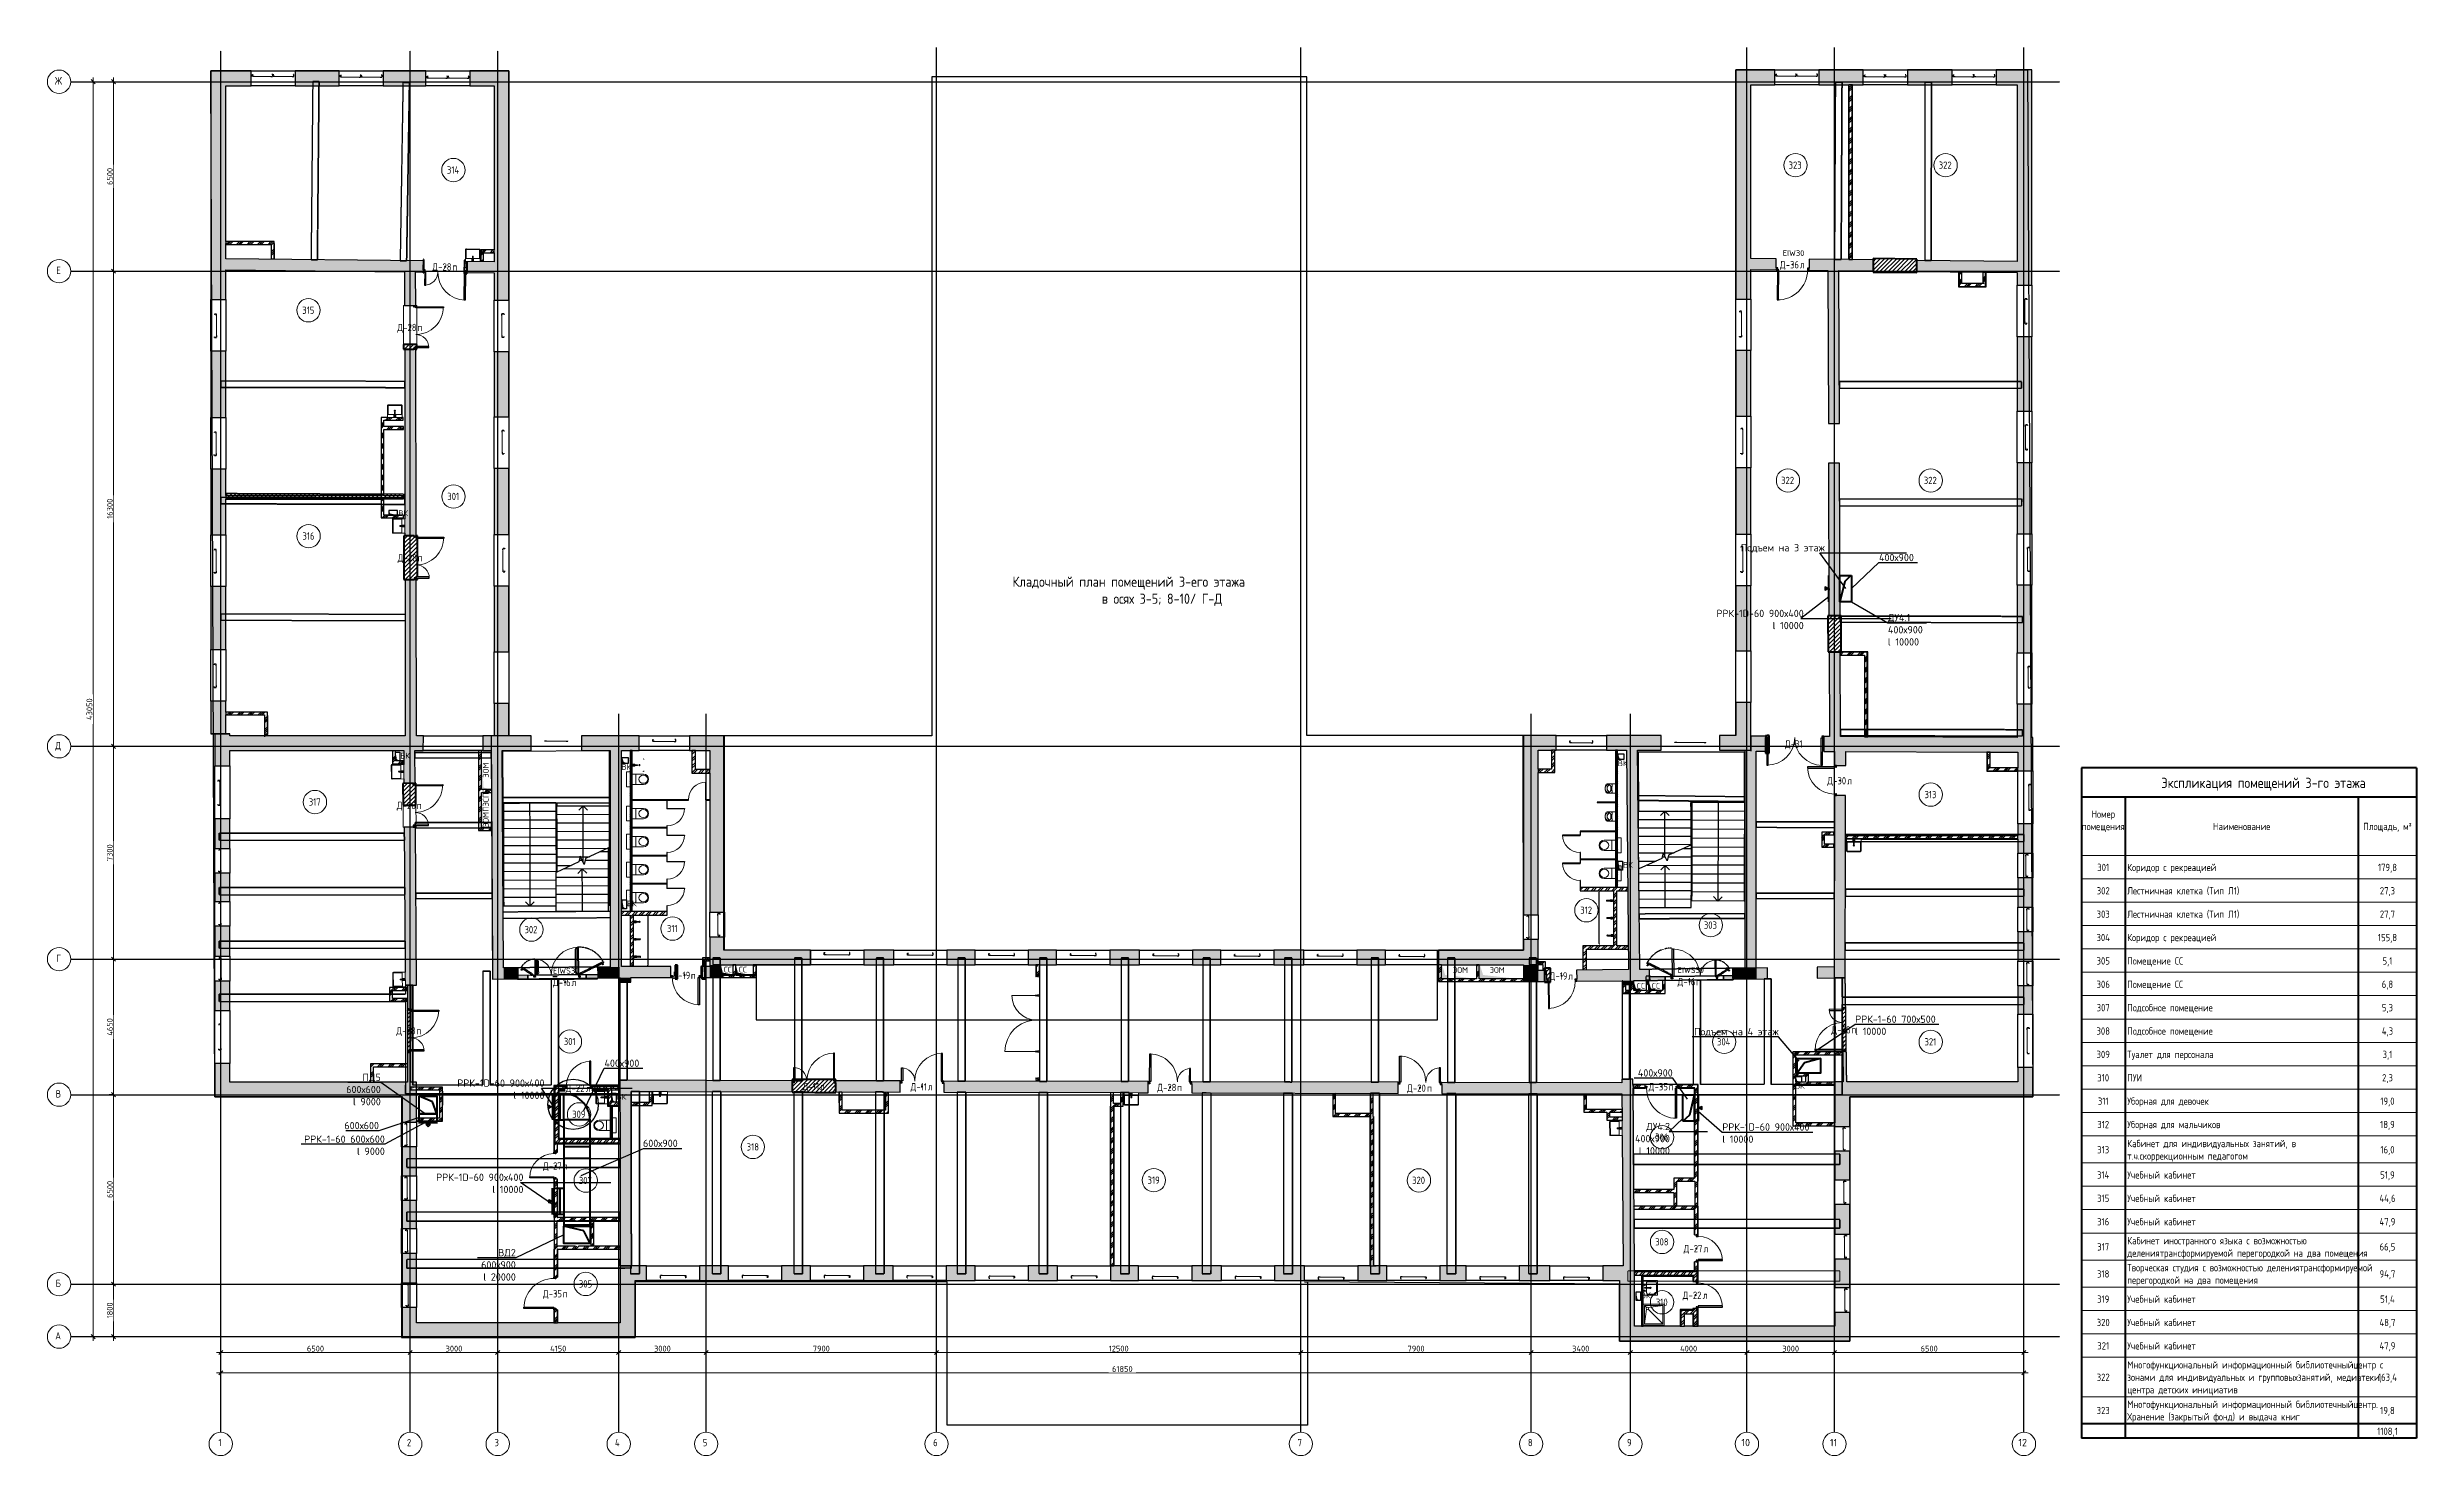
# Model space of a CAD drawing. Header units: millimetres. Extents: x -33838 to 476301, y -41806 to 120107.
# Drawn here: x 204091 to 285356, y -3626 to 44685 of the extents above; entities that cross this region are included whole.
import ezdxf
from ezdxf import colors
from ezdxf.entities.mleader import LeaderData, LeaderLine
from ezdxf.math import Vec2, Vec3

# ---------------------------------------------------------------- set-up
doc = ezdxf.new("R2010")
doc.units = ezdxf.units.MM
for name, pattern in [('ADSK_Линия сетки', [25, 20, -2.5, 0, -2.5]), ('ADSK_Сверху', [4.5, 3, -1.5]), ('ADSK_Снесено', [4.5, 3, -1.5]), ('ADSK_Штриховая_ш2 п1', [3, 2, -1])]:
    doc.linetypes.add(name, pattern=pattern)
for name, color, linetype, lineweight, true_color in [('_ Окна', 5, 'Continuous', 30, 0x0000ff), ('Линии', 7, 'Continuous', 9, 0x00a600), ('Обобщенные модели', 5, 'Continuous', 18, 0x0000ff), ('Стены внутренние', 5, 'Continuous', 18, 0x0000ff), ('Стены наружные', 1, 'ADSK_Снесено', 18, 0xff0000), ('Стены штриховка', 5, 'Continuous', 18, 0x0000ff)]:
    doc.layers.add(name, color=color, linetype=linetype, lineweight=lineweight, true_color=true_color)
for name, color, linetype, lineweight in [('Аннотация', 7, 'Continuous', 9), ('Витраж', 251, 'Continuous', 18), ('Вытяжка', 5, 'Continuous', 60), ('Графика', 7, 'Continuous', 20), ('Двери', 251, 'Continuous', 18), ('ДУ', 5, 'Continuous', 50), ('Каркас', 7, 'Continuous', 18), ('Лестницы', 7, 'Continuous', 18), ('Марки дверей', 7, 'Continuous', 20), ('Марки помещений', 7, 'Continuous', 20), ('Окна', 251, 'Continuous', 18), ('Оси', 7, 'Continuous', 9), ('ПОДПОР', 1, 'Continuous', 50), ('Сантехника', 251, 'Continuous', 18), ('Стены', 7, 'Continuous', 18), ('Стены разрез', 7, 'Continuous', 40), ('Стрелки вверх', 7, 'Continuous', 18), ('Узлы', 7, 'Continuous', 18)]:
    doc.layers.add(name, color=color, linetype=linetype, lineweight=lineweight)
doc.layers.get('Витраж').off()
doc.styles.add('GOST Common_1', font='GOST Common_0.ttf', dxfattribs={"width": 0.9, "height": 200})
doc.styles.add('GOST Common_2', font='GOST Common_0.ttf', dxfattribs={"width": 0.9, "height": 250})
doc.styles.add('GOST Common_8', font='GOST Common_0.ttf', dxfattribs={"width": 0.9, "height": 3.5})
doc.styles.add('GOST Common_9', font='GOST Common_0.ttf', dxfattribs={"width": 0.9, "height": 2.5})
doc.styles.add('ISOCPEUR', font='isocpeur.ttf', dxfattribs={"height": 250})
doc.dimstyles.new('ADSK_Основной_2_5_мм', dxfattribs={"dimscale": 304.8, "dimtxt": 251.428749, "dimasz": 0.463911, "dimexe": 0.492126, "dimexo": 0.492126, "dimgap": 0.098425, "dimtad": 1, "dimdec": 1, "dimrnd": 0.1, "dimdsep": 46, "dimtxsty": 'GOST Common_1', "dimblk1": 'OBLIQUE', "dimblk2": 'OBLIQUE', "dimsah": 1, "dimcen": 0.09, "dimdle": 0.492126, "dimazin": 2, "dimtfac": 1, "dimtdec": 4, "dimtix": 1, "dimtmove": 0, "dimatfit": 3, "dimfxl": 1, "dimtvp": 1, "dimtfill": 1, "dimtolj": 1, "dimtzin": 0, "dimlwd": 20, "dimlwe": 20, "dimarcsym": 2})
pattern_1 = [(45, (215977.25, 150), (-179.6051, 179.6051), []), (45, (216040.75, 150), (0, 359.2102), []), (45, (215913.75, 150), (0, 359.2102), [])]
pattern_2 = [(45, (215977.25, 150), (-117.8655, 117.8655), []), (45, (216055.83, 150), (-117.8655, 117.8655), [])]
pattern_3 = [(45, (215977.254, 150), (-35.35534, 35.35534), []), (135, (215977.254, 150), (-35.35534, -35.35534), [])]
pattern_4 = [(45, (215977.25, 150), (-70.71068, 70.71068), [])]
pattern_5 = [(45, (0, 0), (-70.71068, 70.71068), [])]

msp = doc.modelspace()

# ---------------------------------------------------------------- texts
at = {"lineweight": 25, "char_height": 250, "attachment_point": 1, "style": 'ISOCPEUR'}
for s, insert, width in [('\\fGOST Common|b0|i0|c204|p34|;\\W.9;Ж', (204344.85665, 43659.3752), 389.620125), ('\\fGOST Common|b0|i0|c204|p34|;\\W.9;Е', (204392.55665, 37159.3752), 274.177125), ('\\fGOST Common|b0|i0|c204|p34|;\\W.9;Д', (204362.85665, 20859.3752), 346.329), ('\\fGOST Common|b0|i0|c204|p34|;\\W.9;Г', (204392.55665, 13559.3752), 274.177125), ('\\fGOST Common|b0|i0|c204|p34|;\\W.9;В', (204377.70665, 8909.3752), 310.2530625), ('\\fGOST Common|b0|i0|c204|p34|;\\W.9;Б', (204377.70665, 2409.3752), 310.2530625), ('\\fGOST Common|b0|i0|c204|p34|;\\W.9;А', (204362.85665, 609.3752), 346.329), ('\\fGOST Common|b0|i0|c204|p34|;\\W.9;1', (209958.93399, -3053.26071), 187.594875), ('\\fGOST Common|b0|i0|c204|p34|;\\W.9;2', (216423.38399, -3053.26071), 274.177125), ('\\fGOST Common|b0|i0|c204|p34|;\\W.9;3', (219426.08399, -3053.26071), 266.9619375), ('\\fGOST Common|b0|i0|c204|p34|;\\W.9;4', (223558.53399, -3053.26071), 310.2530625), ('\\fGOST Common|b0|i0|c204|p34|;\\W.9;5', (226573.38399, -3053.26071), 274.177125), ('\\fGOST Common|b0|i0|c204|p34|;\\W.9;6', (234473.38399, -3053.26071), 274.177125), ('\\fGOST Common|b0|i0|c204|p34|;\\W.9;7', (246973.38399, -3053.26071), 274.177125), ('\\fGOST Common|b0|i0|c204|p34|;\\W.9;8', (254873.38399, -3053.26071), 274.177125), ('\\fGOST Common|b0|i0|c204|p34|;\\W.9;9', (258273.38399, -3053.26071), 274.177125), ('10', (262195.98399, -3053.26071), 461.772), ('11', (265231.53399, -3053.26071), 375.18975), ('12', (271695.98399, -3053.26071), 461.772)]:
    msp.add_mtext(s, dxfattribs=dict(at, insert=insert, width=width))
at = {"layer": 'Аннотация', "color": 251, "lineweight": 25, "true_color": 0x636466, "attachment_point": 1}
for s, insert, char_height, width, style in [('ВК', (216128.45568, 28805.06341), 200, 360.759375, 'GOST Common_1'), ('Кладочный план помещений 3-его этажа \\P                в осях 3-5; 8-10/ Г-Д', (237196.11451, 26528.80216), 350, 10143.7627089, 'GOST Common_2'), ('ВК', (216195.90378, 20487.64707), 200, 360.759375, 'GOST Common_1'), ('ВК', (223781.9143, 20099.33959), 200, 360.759375, 'GOST Common_1'), ('ВК', (257955.88944, 20228.53023), 200, 360.759375, 'GOST Common_1'), ('ВК', (258136.80295, 16739.45087), 200, 360.759375, 'GOST Common_1'), ('ВК', (223970.15051, 15412.97557), 200, 360.759375, 'GOST Common_1'), ('СС', (227293.90469, 13149.53014), 200, 317.46825, 'GOST Common_1'), ('СС', (227808.90469, 13149.53014), 200, 317.46825, 'GOST Common_1'), ('ЭОМ', (252303.17874, 13133.15309), 200, 555.5694375, 'GOST Common_1'), ('ЭОМ', (253563.17874, 13133.15309), 200, 555.5694375, 'GOST Common_1'), ('СС', (258614.54895, 12591.76442), 200, 317.46825, 'GOST Common_1'), ('СС', (259129.54895, 12591.76442), 200, 317.46825, 'GOST Common_1'), ('ВК', (264034.4143, 9160.37787), 200, 360.759375, 'GOST Common_1'), ('ВК', (223615.56692, 8781.48214), 200, 360.759375, 'GOST Common_1'), ('ВК', (258746.11261, 1972.3308), 200, 360.759375, 'GOST Common_1')]:
    msp.add_mtext(s, dxfattribs=dict(at, insert=insert, char_height=char_height, width=width, style=style))
at = {"layer": 'Аннотация', "color": 251, "lineweight": 25, "true_color": 0x636466, "char_height": 200, "attachment_point": 1, "rotation": 90, "style": 'GOST Common_1'}
for s, insert, width in [('ЭОМ', (219027.46334, 19630.88048), 555.5694375), ('ПЭСПЗ', (219027.46334, 18459.34231), 858.6073125), ('ЭОМ', (219027.46334, 17935.46731), 555.5694375)]:
    msp.add_mtext(s, dxfattribs=dict(at, insert=insert, width=width))
at = {"layer": 'Графика', "line_spacing_factor": 1.022761}
for s, insert, char_height, width, attachment_point, style in [('Экспликация помещений 3-го этажа', (280106.65073, 19628.61515), 350, 8447.113164, 2, 'GOST Common_8'), ('Номер\\Pпомещения', (274606.23031, 18507.01198), 250, 1418.0252413, 2, 'GOST Common_9'), ('Наименование', (279356.23031, 18080.86156), 250, 2353.3184855, 2, 'GOST Common_9'), ('Площадь, м\\fGOST Common|b0|i0|c238|p34|;\\W.9;²', (284356.23031, 18080.86156), 250, 2009.3719376, 2, 'GOST Common_9'), ('301', (274606.23031, 16677.64038), 250, 509.8856719, 2, 'GOST Common_9'), ('Коридор с рекреацией', (275431.23031, 16677.64038), 250, 3611.4387528, 1, 'GOST Common_9'), ('179,8', (284356.23031, 16677.64038), 250, 790.4736451, 2, 'GOST Common_9'), ('302', (274606.23031, 15875.7997), 250, 561.1759465, 2, 'GOST Common_9'), ('Лестничная клетка (Тип Л1)', (275431.23031, 15875.7997), 250, 4595.0051967, 1, 'GOST Common_9'), ('27,3', (284356.23031, 15875.7997), 250, 654.705271, 2, 'GOST Common_9'), ('303', (274606.23031, 15073.95903), 250, 561.1759465, 2, 'GOST Common_9'), ('Лестничная клетка (Тип Л1)', (275431.23031, 15073.95903), 250, 4595.0051967, 1, 'GOST Common_9'), ('27,7', (284356.23031, 15073.95903), 250, 654.705271, 2, 'GOST Common_9'), ('304', (274606.23031, 14272.11835), 250, 588.3296214, 2, 'GOST Common_9'), ('Коридор с рекреацией', (275431.23031, 14272.11835), 250, 3611.4387528, 1, 'GOST Common_9'), ('155,8', (284356.23031, 14272.11835), 250, 790.4736451, 2, 'GOST Common_9'), ('305', (274606.23031, 13470.27767), 250, 561.1759465, 2, 'GOST Common_9'), ('Помещение СС', (275431.23031, 13470.27767), 250, 2286.9428359, 1, 'GOST Common_9'), ('5,1', (284356.23031, 13470.27767), 250, 416.3563474, 2, 'GOST Common_9'), ('306', (274606.23031, 12668.437), 250, 561.1759465, 2, 'GOST Common_9'), ('Помещение СС', (275431.23031, 12668.437), 250, 2286.9428359, 1, 'GOST Common_9'), ('6,8', (284356.23031, 12668.437), 250, 467.6466221, 2, 'GOST Common_9'), ('307', (274606.23031, 11866.59632), 250, 561.1759465, 2, 'GOST Common_9'), ('Подсобное помещение', (275431.23031, 11866.59632), 250, 3572.216778, 1, 'GOST Common_9'), ('5,3', (284356.23031, 11866.59632), 250, 467.6466221, 2, 'GOST Common_9'), ('308', (274606.23031, 11064.75565), 250, 561.1759465, 2, 'GOST Common_9'), ('Подсобное помещение', (275431.23031, 11064.75565), 250, 3572.216778, 1, 'GOST Common_9'), ('4,3', (284356.23031, 11064.75565), 250, 494.800297, 2, 'GOST Common_9'), ('309', (274606.23031, 10262.91497), 250, 561.1759465, 2, 'GOST Common_9'), ('Туалет для персонала', (275431.23031, 10262.91497), 250, 3692.8997773, 1, 'GOST Common_9'), ('3,1', (284356.23031, 10262.91497), 250, 416.3563474, 2, 'GOST Common_9'), ('310', (274606.23031, 9461.0743), 250, 509.8856719, 2, 'GOST Common_9'), ('ПУИ', (275431.23031, 9461.0743), 250, 642.636971, 1, 'GOST Common_9'), ('2,3', (284356.23031, 9461.0743), 250, 467.6466221, 2, 'GOST Common_9'), ('311', (274606.23031, 8659.23362), 250, 458.5953972, 2, 'GOST Common_9'), ('Уборная для девочек', (275431.23031, 8659.23362), 250, 3421.363029, 1, 'GOST Common_9'), ('19,0', (284356.23031, 8659.23362), 250, 603.4149963, 2, 'GOST Common_9'), ('312', (274606.23031, 7857.39295), 250, 509.8856719, 2, 'GOST Common_9'), ('Уборная для мальчиков', (275431.23031, 7857.39295), 250, 3849.7876763, 1, 'GOST Common_9'), ('18,9', (284356.23031, 7857.39295), 250, 603.4149963, 2, 'GOST Common_9'), ('313', (274606.23031, 6992.82219), 250, 509.8856719, 2, 'GOST Common_9'), ('Кабинет для индивидуальных занятий, в т.ч.скоррекционным педагогом', (275431.23031, 7205.8974), 250, 7533.6362287, 1, 'GOST Common_9'), ('16,0', (284356.23031, 6992.82219), 250, 603.4149963, 2, 'GOST Common_9'), ('314', (274606.23031, 6128.25143), 250, 537.0393467, 2, 'GOST Common_9'), ('Учебный кабинет', (275431.23031, 6128.25143), 250, 2848.1187825, 1, 'GOST Common_9'), ('51,9', (284356.23031, 6128.25143), 250, 603.4149963, 2, 'GOST Common_9'), ('315', (274606.23031, 5326.41075), 250, 509.8856719, 2, 'GOST Common_9'), ('Учебный кабинет', (275431.23031, 5326.41075), 250, 2848.1187825, 1, 'GOST Common_9'), ('44,6', (284356.23031, 5326.41075), 250, 709.0126206, 2, 'GOST Common_9'), ('316', (274606.23031, 4524.57008), 250, 509.8856719, 2, 'GOST Common_9'), ('Учебный кабинет', (275431.23031, 4524.57008), 250, 2848.1187825, 1, 'GOST Common_9'), ('47,9', (284356.23031, 4524.57008), 250, 681.8589458, 2, 'GOST Common_9'), ('317', (274606.23031, 3659.99932), 250, 509.8856719, 2, 'GOST Common_9'), ('Кабинет иностранного языка с возможностью делениятрансформируемой перегородкой на два помещения', (275431.23031, 3873.07453), 250, 9024.0712695, 1, 'GOST Common_9'), ('66,5', (284356.23031, 3659.99932), 250, 654.705271, 2, 'GOST Common_9'), ('318', (274606.23031, 2732.69847), 250, 509.8856719, 2, 'GOST Common_9'), ('Творческая студия с возможностью делениятрансформируемой перегородкой на два помещения', (275431.23031, 2945.77368), 250, 8559.4417223, 1, 'GOST Common_9'), ('94,7', (284356.23031, 2732.69847), 250, 681.8589458, 2, 'GOST Common_9'), ('319', (274606.23031, 1868.12771), 250, 509.8856719, 2, 'GOST Common_9'), ('Учебный кабинет', (275431.23031, 1868.12771), 250, 2848.1187825, 1, 'GOST Common_9'), ('51,4', (284356.23031, 1868.12771), 250, 630.5686711, 2, 'GOST Common_9'), ('320', (274606.23031, 1066.28704), 250, 561.1759465, 2, 'GOST Common_9'), ('Учебный кабинет', (275431.23031, 1066.28704), 250, 2848.1187825, 1, 'GOST Common_9'), ('48,7', (284356.23031, 1066.28704), 250, 681.8589458, 2, 'GOST Common_9'), ('321', (274606.23031, 264.44636), 250, 509.8856719, 2, 'GOST Common_9'), ('Учебный кабинет', (275431.23031, 264.44636), 250, 2848.1187825, 1, 'GOST Common_9'), ('47,9', (284356.23031, 264.44636), 250, 681.8589458, 2, 'GOST Common_9'), ('322', (274606.23031, -813.19961), 250, 561.1759465, 2, 'GOST Common_9'), ('Многофункциональный информационный библиотечныйцентр с зонами для индивидуальных и групповыхзанятий, медиатеки, центра детских инициатив', (275431.23031, -387.04919), 250, 9039.1566444, 1, 'GOST Common_9'), ('163,4', (284356.23031, -813.19961), 250, 817.62732, 2, 'GOST Common_9'), ('323', (274606.23031, -1953.57567), 250, 561.1759465, 2, 'GOST Common_9'), ('Многофункциональный информационный библиотечныйцентр. Хранение (закрытый фонд) и выдача книг', (275431.23031, -1740.50045), 250, 9039.1566444, 1, 'GOST Common_9'), ('19,8', (284356.23031, -1953.57567), 250, 603.4149963, 2, 'GOST Common_9'), ('1108,1', (284356.23031, -2667.8013), 250, 874.9517446, 2, 'GOST Common_9')]:
    msp.add_mtext(s, dxfattribs=dict(at, insert=insert, char_height=char_height, width=width, attachment_point=attachment_point, style=style))
at = {"layer": 'Марки дверей', "color": 251, "lineweight": 25, "true_color": 0x636466, "attachment_point": 1}
for s, insert, char_height, width, style in [('EIW30', (263616.29471, 37728.56165), 200, 779.24025, 'GOST Common_1'), ('\\fGOST Common|b0|i0|c204|p34|;\\W.9;Д', (217295.76757, 37277.43806), 250, 245.316375, 'GOST Common_2'), ('-28', (217498.17382, 37277.43806), 250, 584.4301875, 'GOST Common_2'), ('\\fGOST Common|b0|i0|c204|p34|;\\W.9;п', (217980.37694, 37277.43806), 250, 194.8100625, 'GOST Common_2'), ('\\fGOST Common|b0|i0|c204|p34|;\\W.9;Д', (263515.04471, 37353.16074), 250, 245.316375, 'GOST Common_2'), ('-36', (263717.45096, 37353.16074), 250, 584.4301875, 'GOST Common_2'), ('\\fGOST Common|b0|i0|c204|p34|;\\W.9;л', (264199.65408, 37353.16074), 250, 194.8100625, 'GOST Common_2'), ('\\fGOST Common|b0|i0|c204|p34|;\\W.9;Д', (216096.17524, 35201.09094), 250, 245.316375, 'GOST Common_2'), ('-28', (216298.58149, 35201.09094), 250, 584.4301875, 'GOST Common_2'), ('\\fGOST Common|b0|i0|c204|p34|;\\W.9;п', (216780.78462, 35201.09094), 250, 194.8100625, 'GOST Common_2'), ('\\fGOST Common|b0|i0|c204|p34|;\\W.9;Д', (216108.67527, 27297.10274), 250, 245.316375, 'GOST Common_2'), ('-28', (216311.08152, 27297.10274), 250, 584.4301875, 'GOST Common_2'), ('\\fGOST Common|b0|i0|c204|p34|;\\W.9;п', (216793.28464, 27297.10274), 250, 194.8100625, 'GOST Common_2'), ('\\fGOST Common|b0|i0|c204|p34|;\\W.9;Д', (263686.63978, 20910.91625), 250, 245.316375, 'GOST Common_2'), ('-31', (263889.04603, 20910.91625), 250, 526.7086875, 'GOST Common_2'), ('\\fGOST Common|b0|i0|c204|p34|;\\W.9;Д', (265141.70841, 19651.3807), 250, 245.316375, 'GOST Common_2'), ('-30', (265344.11466, 19651.3807), 250, 584.4301875, 'GOST Common_2'), ('\\fGOST Common|b0|i0|c204|p34|;\\W.9;л', (265826.31779, 19651.3807), 250, 194.8100625, 'GOST Common_2'), ('\\fGOST Common|b0|i0|c204|p34|;\\W.9;Д', (216077.13845, 18804.5008), 250, 245.316375, 'GOST Common_2'), ('-28', (216279.5447, 18804.5008), 250, 584.4301875, 'GOST Common_2'), ('\\fGOST Common|b0|i0|c204|p34|;\\W.9;п', (216761.74783, 18804.5008), 250, 194.8100625, 'GOST Common_2'), ('EIWS30', (221432.5388, 13108.42622), 200, 959.6199375, 'GOST Common_1'), ('EIWS30', (260008.29693, 13132.28451), 200, 959.6199375, 'GOST Common_1'), ('\\fGOST Common|b0|i0|c204|p34|;\\W.9;Д', (221429.8388, 12733.02532), 250, 245.316375, 'GOST Common_2'), ('-16', (221632.24505, 12733.02532), 250, 526.7086875, 'GOST Common_2'), ('\\fGOST Common|b0|i0|c204|p34|;\\W.9;л', (222066.82318, 12733.02532), 250, 194.8100625, 'GOST Common_2'), ('\\fGOST Common|b0|i0|c204|p34|;\\W.9;Д', (225526.23247, 12973.73227), 250, 245.316375, 'GOST Common_2'), ('-19', (225728.63872, 12973.73227), 250, 526.7086875, 'GOST Common_2'), ('\\fGOST Common|b0|i0|c204|p34|;\\W.9;п', (226163.21684, 12973.73227), 250, 194.8100625, 'GOST Common_2'), ('\\fGOST Common|b0|i0|c204|p34|;\\W.9;Д', (255614.98383, 12953.50594), 250, 245.316375, 'GOST Common_2'), ('-19', (255817.39008, 12953.50594), 250, 526.7086875, 'GOST Common_2'), ('\\fGOST Common|b0|i0|c204|p34|;\\W.9;л', (256251.96821, 12953.50594), 250, 194.8100625, 'GOST Common_2'), ('\\fGOST Common|b0|i0|c204|p34|;\\W.9;Д', (260005.59693, 12756.88361), 250, 245.316375, 'GOST Common_2'), ('-16', (260208.00318, 12756.88361), 250, 526.7086875, 'GOST Common_2'), ('\\fGOST Common|b0|i0|c204|p34|;\\W.9;п', (260642.5813, 12756.88361), 250, 194.8100625, 'GOST Common_2'), ('\\fGOST Common|b0|i0|c204|p34|;\\W.9;Д', (216063.55366, 11072.75971), 250, 245.316375, 'GOST Common_2'), ('-28', (216265.95991, 11072.75971), 250, 584.4301875, 'GOST Common_2'), ('\\fGOST Common|b0|i0|c204|p34|;\\W.9;п', (216748.16303, 11072.75971), 250, 194.8100625, 'GOST Common_2'), ('\\fGOST Common|b0|i0|c204|p34|;\\W.9;Д', (265284.29629, 11104.57971), 250, 245.316375, 'GOST Common_2'), ('-28', (265486.70254, 11104.57971), 250, 584.4301875, 'GOST Common_2'), ('\\fGOST Common|b0|i0|c204|p34|;\\W.9;п', (265968.90566, 11104.57971), 250, 194.8100625, 'GOST Common_2'), ('\\fGOST Common|b0|i0|c204|p34|;\\W.9;Д', (221871.58741, 9097.40921), 250, 245.316375, 'GOST Common_2'), ('-22', (222073.99366, 9097.40921), 250, 584.4301875, 'GOST Common_2'), ('\\fGOST Common|b0|i0|c204|p34|;\\W.9;л', (222556.19679, 9097.40921), 250, 194.8100625, 'GOST Common_2'), ('\\fGOST Common|b0|i0|c204|p34|;\\W.9;Д', (229997.96518, 9161.67725), 250, 245.316375, 'GOST Common_2'), ('-11', (230200.37143, 9161.67725), 250, 468.9871875, 'GOST Common_2'), ('\\fGOST Common|b0|i0|c204|p34|;\\W.9;л', (230587.32455, 9161.67725), 250, 194.8100625, 'GOST Common_2'), ('\\fGOST Common|b0|i0|c204|p34|;\\W.9;Д', (233697.49859, 9151.89828), 250, 245.316375, 'GOST Common_2'), ('-11', (233899.90484, 9151.89828), 250, 468.9871875, 'GOST Common_2'), ('\\fGOST Common|b0|i0|c204|p34|;\\W.9;л', (234286.85797, 9151.89828), 250, 194.8100625, 'GOST Common_2'), ('\\fGOST Common|b0|i0|c204|p34|;\\W.9;Д', (242159.18781, 9129.40543), 250, 245.316375, 'GOST Common_2'), ('-28', (242361.59406, 9129.40543), 250, 584.4301875, 'GOST Common_2'), ('\\fGOST Common|b0|i0|c204|p34|;\\W.9;п', (242843.79718, 9129.40543), 250, 194.8100625, 'GOST Common_2'), ('\\fGOST Common|b0|i0|c204|p34|;\\W.9;Д', (250730.18711, 9106.74973), 250, 245.316375, 'GOST Common_2'), ('-20', (250932.59336, 9106.74973), 250, 584.4301875, 'GOST Common_2'), ('\\fGOST Common|b0|i0|c204|p34|;\\W.9;п', (251414.79649, 9106.74973), 250, 194.8100625, 'GOST Common_2'), ('\\fGOST Common|b0|i0|c204|p34|;\\W.9;Д', (259017.77002, 9155.93018), 250, 245.316375, 'GOST Common_2'), ('-35', (259220.17627, 9155.93018), 250, 584.4301875, 'GOST Common_2'), ('\\fGOST Common|b0|i0|c204|p34|;\\W.9;п', (259702.3794, 9155.93018), 250, 194.8100625, 'GOST Common_2'), ('\\fGOST Common|b0|i0|c204|p34|;\\W.9;Д', (221087.80076, 6435.40921), 250, 245.316375, 'GOST Common_2'), ('-27', (221290.20701, 6435.40921), 250, 584.4301875, 'GOST Common_2'), ('\\fGOST Common|b0|i0|c204|p34|;\\W.9;п', (221772.41014, 6435.40921), 250, 194.8100625, 'GOST Common_2'), ('\\fGOST Common|b0|i0|c204|p34|;\\W.9;Д', (260212.77002, 3598.80138), 250, 245.316375, 'GOST Common_2'), ('-27', (260415.17627, 3598.80138), 250, 584.4301875, 'GOST Common_2'), ('\\fGOST Common|b0|i0|c204|p34|;\\W.9;л', (260897.3794, 3598.80138), 250, 194.8100625, 'GOST Common_2'), ('\\fGOST Common|b0|i0|c204|p34|;\\W.9;Д', (221086.30076, 2053.40921), 250, 245.316375, 'GOST Common_2'), ('-35', (221288.70701, 2053.40921), 250, 584.4301875, 'GOST Common_2'), ('\\fGOST Common|b0|i0|c204|p34|;\\W.9;п', (221770.91014, 2053.40921), 250, 194.8100625, 'GOST Common_2'), ('\\fGOST Common|b0|i0|c204|p34|;\\W.9;Д', (260184.77002, 2000.30138), 250, 245.316375, 'GOST Common_2'), ('-22', (260387.17627, 2000.30138), 250, 584.4301875, 'GOST Common_2'), ('\\fGOST Common|b0|i0|c204|p34|;\\W.9;л', (260869.3794, 2000.30138), 250, 194.8100625, 'GOST Common_2')]:
    msp.add_mtext(s, dxfattribs=dict(at, insert=insert, char_height=char_height, width=width, style=style))
at = {"layer": 'Марки помещений', "color": 251, "lineweight": 25, "true_color": 0x636466, "char_height": 250, "attachment_point": 1, "style": 'GOST Common_2'}
for s, insert, width in [('323', (263816.06633, 40769.45816), 584.4301875), ('322', (268964.18948, 40769.45816), 584.4301875), ('314', (217795.45136, 40603.47672), 548.35425), ('315', (212832.98881, 35792.68295), 526.7086875), ('301', (217808.73423, 29403.88634), 526.7086875), ('322', (263558.17706, 29954.22271), 584.4301875), ('322', (268453.06167, 29954.22271), 584.4301875), ('316', (212838.97932, 28046.84208), 526.7086875), ('317', (213057.16448, 18923.608), 526.7086875), ('313', (268476.91167, 19177.48846), 526.7086875), ('312', (256667.54685, 15210.43258), 526.7086875), ('303', (260909.9184, 14699.23407), 584.4301875), ('302', (220455.93001, 14545.48559), 584.4301875), ('311', (225343.85633, 14581.60864), 468.9871875), ('301', (221804.04906, 10706.32124), 526.7086875), ('304', (261359.58689, 10695.39619), 606.07575), ('321', (268476.91167, 10695.32124), 526.7086875), ('309', (222091.48558, 8208.06719), 584.4301875), ('306', (259237.42141, 7424.726), 584.4301875), ('318', (228077.48429, 7090.65975), 526.7086875), ('307', (222320.63829, 5937.43922), 584.4301875), ('319', (241827.53887, 5949.43922), 526.7086875), ('320', (250900.89055, 5943.43922), 584.4301875), ('308', (259237.42141, 3832.02212), 584.4301875), ('305', (222320.63829, 2389.82586), 584.4301875), ('310', (259261.27141, 1761.21381), 526.7086875)]:
    msp.add_mtext(s, dxfattribs=dict(at, insert=insert, width=width))

# ---------------------------------------------------------------- blocks, each defined once
blk = doc.blocks.new('ADSK_БалкаЖБ_Прямоугольная - 350х340мм-851147-03 План 3-го этажа')
at = {"layer": 'Каркас', "color": 253, "linetype": 'ADSK_Сверху', "true_color": 0xaaaaaa}
for p, q in [((-3639, 175), (-3639, -175)), ((-3639, 175), (3639, 175)), ((3639, -175), (3639, 175)), ((-3639, -175), (3639, -175))]:
    blk.add_line(p, q, dxfattribs=at)
at = {"layer": 'Каркас', "color": 253, "linetype": 'ADSK_Сверху', "true_color": 0xb2b2b2}
for p, q in [((-3639, -175), (-3639, 175)), ((3639, 175), (-3639, 175)), ((3639, 175), (3639, -147)), ((-3639, -175), (3590, -175))]:
    blk.add_line(p, q, dxfattribs=at)
blk = doc.blocks.new('Витраж-тент со смещением вовне - 60мм 30 сдвиг-1466942-03 План 3-го этажа')
at = {"layer": '_ Окна', "color": 161, "linetype": 'ADSK_Сверху', "true_color": 0xaaaaff}
for p, q in [((-440, 25), (-440, -45)), ((-440, 25), (-410, 25)), ((-440, -45), (-440, 25)), ((440, 25), (410, 25)), ((440, -45), (440, 25)), ((440, -45), (440, 25)), ((-380, -45), (-440, -45)), ((-380, -35), (-380, -45)), ((380, -35), (380, -45)), ((380, -45), (440, -45))]:
    blk.add_line(p, q, dxfattribs=at)
at = {"layer": 'Окна', "color": 161, "linetype": 'ADSK_Сверху', "true_color": 0xaaaaff}
blk.add_line((-380, -45), (380, -45), dxfattribs=at)
blk = doc.blocks.new('Витраж-тент со смещением вовне - 60мм 30 сдвиг-1466941-03 План 3-го этажа')
at = {"layer": '_ Окна', "color": 161, "linetype": 'ADSK_Сверху', "true_color": 0xaaaaff}
for p, q in [((-379, 25), (-379, -45)), ((-379, 25), (-349, 25)), ((-379, -45), (-379, 25)), ((379, 25), (349, 25)), ((379, -45), (379, 25)), ((379, -45), (379, 25)), ((-319, -45), (-379, -45)), ((-319, -35), (-319, -45)), ((319, -35), (319, -45)), ((319, -45), (379, -45))]:
    blk.add_line(p, q, dxfattribs=at)
at = {"layer": 'Окна', "color": 161, "linetype": 'ADSK_Сверху', "true_color": 0xaaaaff}
blk.add_line((-319, -45), (319, -45), dxfattribs=at)
blk = doc.blocks.new('Витраж-тент со смещением вовне - 60мм 30 сдвиг-1466964-03 План 3-го этажа')
at = {"layer": '_ Окна', "color": 161, "linetype": 'ADSK_Сверху', "true_color": 0xaaaaff}
for p, q in [((-379, 25), (-379, -45)), ((-379, 25), (-349, 25)), ((-379, -45), (-379, 25)), ((379, 25), (349, 25)), ((379, -45), (379, 25)), ((379, -45), (379, 25)), ((-319, -45), (-379, -45)), ((-319, -35), (-319, -45)), ((319, -35), (319, -45)), ((319, -45), (379, -45))]:
    blk.add_line(p, q, dxfattribs=at)
at = {"layer": 'Окна', "color": 161, "linetype": 'ADSK_Сверху', "true_color": 0xaaaaff}
blk.add_line((-319, -45), (319, -45), dxfattribs=at)
blk = doc.blocks.new('Витраж-тент со смещением вовне - 60мм 30 сдвиг-1466951-03 План 3-го этажа')
at = {"layer": '_ Окна', "color": 161, "linetype": 'ADSK_Сверху', "true_color": 0xaaaaff}
for p, q in [((-425, 25), (-425, -45)), ((-425, 25), (-395, 25)), ((-425, -45), (-425, 25)), ((425, 25), (395, 25)), ((425, -45), (425, 25)), ((425, -45), (425, 25)), ((-365, -45), (-425, -45)), ((-365, -35), (-365, -45)), ((365, -35), (365, -45)), ((365, -45), (425, -45))]:
    blk.add_line(p, q, dxfattribs=at)
at = {"layer": 'Окна', "color": 161, "linetype": 'ADSK_Сверху', "true_color": 0xaaaaff}
blk.add_line((-365, -45), (365, -45), dxfattribs=at)
blk = doc.blocks.new('Витраж-тент со смещением вовне - 60мм 30 сдвиг-1466943-03 План 3-го этажа')
at = {"layer": '_ Окна', "color": 161, "linetype": 'ADSK_Сверху', "true_color": 0xaaaaff}
for p, q in [((-400, 25), (-400, -45)), ((-400, 25), (-370, 25)), ((-400, -45), (-400, 25)), ((400, 25), (370, 25)), ((400, -45), (400, 25)), ((400, -45), (400, 25)), ((-340, -45), (-400, -45)), ((-340, -35), (-340, -45)), ((340, -35), (340, -45)), ((340, -45), (400, -45))]:
    blk.add_line(p, q, dxfattribs=at)
at = {"layer": 'Окна', "color": 161, "linetype": 'ADSK_Сверху', "true_color": 0xaaaaff}
blk.add_line((-340, -45), (340, -45), dxfattribs=at)
blk = doc.blocks.new('Витраж-тент со смещением вовне - 60мм 34 сдвиг-2061685-03 План 3-го этажа')
at = {"layer": '_ Окна', "color": 161, "linetype": 'ADSK_Сверху', "true_color": 0xaaaaff}
for p, q in [((-349.5, 25), (-349.5, -45)), ((-349.5, 25), (-315.5, 25)), ((-349.5, -45), (-349.5, 25)), ((349.5, 25), (315.5, 25)), ((349.5, -45), (349.5, 25)), ((349.5, -45), (349.5, 25)), ((-289.5, -45), (-349.5, -45)), ((-289.5, -35), (-289.5, -45)), ((289.5, -35), (289.5, -45)), ((289.5, -45), (349.5, -45))]:
    blk.add_line(p, q, dxfattribs=at)
at = {"layer": 'Окна', "color": 161, "linetype": 'ADSK_Сверху', "true_color": 0xaaaaff}
blk.add_line((-289.5, -45), (289.5, -45), dxfattribs=at)
blk = doc.blocks.new('Витраж-тент со смещением вовне - 60мм 34 сдвиг-2061687-03 План 3-го этажа')
at = {"layer": '_ Окна', "color": 161, "linetype": 'ADSK_Сверху', "true_color": 0xaaaaff}
for p, q in [((-359.5, 25), (-359.5, -45)), ((-359.5, 25), (-325.5, 25)), ((-359.5, -45), (-359.5, 25)), ((359.5, 25), (325.5, 25)), ((359.5, -45), (359.5, 25)), ((359.5, -45), (359.5, 25)), ((-299.5, -45), (-359.5, -45)), ((-299.5, -35), (-299.5, -45)), ((299.5, -35), (299.5, -45)), ((299.5, -45), (359.5, -45))]:
    blk.add_line(p, q, dxfattribs=at)
at = {"layer": 'Окна', "color": 161, "linetype": 'ADSK_Сверху', "true_color": 0xaaaaff}
blk.add_line((-299.5, -45), (299.5, -45), dxfattribs=at)
blk = doc.blocks.new('Витраж-тент со смещением вовне - 60мм 30 сдвиг-2061572-03 План 3-го этажа')
at = {"layer": '_ Окна', "color": 161, "linetype": 'ADSK_Сверху', "true_color": 0xaaaaff}
for p, q in [((-395, 25), (-395, -45)), ((-395, 25), (-365, 25)), ((-395, -45), (-395, 25)), ((395, 25), (365, 25)), ((395, -45), (395, 25)), ((395, -45), (395, 25)), ((-335, -45), (-395, -45)), ((-335, -35), (-335, -45)), ((335, -35), (335, -45)), ((335, -45), (395, -45))]:
    blk.add_line(p, q, dxfattribs=at)
at = {"layer": 'Окна', "color": 161, "linetype": 'ADSK_Сверху', "true_color": 0xaaaaff}
blk.add_line((-335, -45), (335, -45), dxfattribs=at)
blk = doc.blocks.new('Витраж-тент со смещением вовне - 60мм 30 сдвиг-1466982-03 План 3-го этажа')
at = {"layer": '_ Окна', "color": 161, "linetype": 'ADSK_Сверху', "true_color": 0xaaaaff}
for p, q in [((-440, 25), (-440, -45)), ((-440, 25), (-410, 25)), ((-440, -45), (-440, 25)), ((440, 25), (410, 25)), ((440, -45), (440, 25)), ((440, -45), (440, 25)), ((-380, -45), (-440, -45)), ((-380, -35), (-380, -45)), ((380, -35), (380, -45)), ((380, -45), (440, -45))]:
    blk.add_line(p, q, dxfattribs=at)
at = {"layer": 'Окна', "color": 161, "linetype": 'ADSK_Сверху', "true_color": 0xaaaaff}
blk.add_line((-380, -45), (380, -45), dxfattribs=at)
blk = doc.blocks.new('Витраж-тент со смещением вовне - 60мм 30 сдвиг-1466956-03 План 3-го этажа')
at = {"layer": '_ Окна', "color": 161, "linetype": 'ADSK_Сверху', "true_color": 0xaaaaff}
for p, q in [((-410, 25), (-410, -45)), ((-410, 25), (-380, 25)), ((-410, -45), (-410, 25)), ((410, 25), (380, 25)), ((410, -45), (410, 25)), ((410, -45), (410, 25)), ((-350, -45), (-410, -45)), ((-350, -35), (-350, -45)), ((350, -35), (350, -45)), ((350, -45), (410, -45))]:
    blk.add_line(p, q, dxfattribs=at)
at = {"layer": 'Окна', "color": 161, "linetype": 'ADSK_Сверху', "true_color": 0xaaaaff}
blk.add_line((-350, -45), (350, -45), dxfattribs=at)
blk = doc.blocks.new('Витраж-тент со смещением вовне - 60мм 30 сдвиг-1466950-03 План 3-го этажа')
at = {"layer": '_ Окна', "color": 161, "linetype": 'ADSK_Сверху', "true_color": 0xaaaaff}
for p, q in [((-370, 25), (-370, -45)), ((-370, 25), (-340, 25)), ((-370, -45), (-370, 25)), ((370, 25), (340, 25)), ((370, -45), (370, 25)), ((370, -45), (370, 25)), ((-310, -45), (-370, -45)), ((-310, -35), (-310, -45)), ((310, -35), (310, -45)), ((310, -45), (370, -45))]:
    blk.add_line(p, q, dxfattribs=at)
at = {"layer": 'Окна', "color": 161, "linetype": 'ADSK_Сверху', "true_color": 0xaaaaff}
blk.add_line((-310, -45), (310, -45), dxfattribs=at)
blk = doc.blocks.new('Витраж-тент со смещением вовне - 60мм 30 сдвиг верхнее без сетки-1467095-03 План 3-го этажа')
at = {"layer": '_ Окна'}
for p, q in [((-395, -35), (-395, -45)), ((-395, -45), (-395, -35)), ((-335, -45), (-395, -45)), ((-335, -35), (-335, -45)), ((335, -35), (335, -45)), ((335, -45), (395, -45)), ((395, -45), (395, -35)), ((395, -45), (395, -35))]:
    blk.add_line(p, q, dxfattribs=at)
at = {"layer": 'Окна'}
blk.add_line((-335, -45), (335, -45), dxfattribs=at)
blk = doc.blocks.new('Витраж-тент со смещением вовне - 60мм 30 сдвиг верхнее без сетки-1467094-03 План 3-го этажа')
at = {"layer": '_ Окна'}
for p, q in [((-530, -35), (-530, -45)), ((-530, -45), (-530, -35)), ((-470, -45), (-530, -45)), ((-470, -35), (-470, -45)), ((470, -35), (470, -45)), ((470, -45), (530, -45)), ((530, -45), (530, -35)), ((530, -45), (530, -35))]:
    blk.add_line(p, q, dxfattribs=at)
at = {"layer": 'Окна'}
blk.add_line((-470, -45), (470, -45), dxfattribs=at)
blk = doc.blocks.new('Прямоугольный импост - 48х116-1503859-03 План 3-го этажа')
at = {"layer": 'Узлы', "color": 5, "true_color": 0x0000ff}
for p, q in [((-24, 77), (-24, 20)), ((24, 77), (-24, 77)), ((-24, 20), (-18, 20)), ((-21, 23), (-21, 74)), ((-21, 74), (-17, 74)), ((-21, 26), (-21, 23)), ((-21, 23), (-21, 23)), ((-4, 27), (-20, 27)), ((-17, 24), (-16, 24)), ((-15, 72), (-15, 71)), ((-15, 71), (-9, 71)), ((-15, 20), (-12, 20)), ((-11, 21), (-11, 24)), ((-10, 24), (-6, 24)), ((-10, 24), (-10, 22)), ((-10, 22), (-8, 22)), ((-9, 71), (-9, 72)), ((-8, 74), (8, 74)), ((-8, 22), (-8, 2)), ((-8, 2), (-7, 2)), ((-8, -14), (-8, 0)), ((-7, 0), (-8, 0)), ((-6, 2), (-6, 1)), ((-5, 24), (-5, 21)), ((-5, 5), (-5, 23)), ((-3, 5), (-5, 5)), ((-4, 20), (-1, 20)), ((-3, 24), (-3, 25)), ((3, 24), (-3, 24)), ((-3, -1), (-1, 4)), ((-1, 20), (0, 21)), ((0, 21), (1, 20)), ((1, 20), (4, 20)), ((1, 4), (3, -1)), ((3, 25), (3, 24)), ((5, 5), (3, 5)), ((20, 27), (4, 27)), ((5, 21), (5, 24)), ((5, 23), (5, 5)), ((6, 24), (10, 24)), ((6, 1), (6, 2)), ((7, 2), (8, 2)), ((8, 0), (7, 0)), ((8, 2), (8, 22)), ((8, 22), (10, 22)), ((8, -14), (8, 0)), ((9, 72), (9, 71)), ((9, 71), (15, 71)), ((10, 22), (10, 24)), ((11, 24), (11, 21)), ((12, 20), (15, 20)), ((15, 71), (15, 72)), ((16, 24), (17, 24)), ((17, 74), (21, 74)), ((18, 20), (24, 20)), ((21, 74), (21, 23)), ((21, 23), (21, 26)), ((21, 23), (21, 23)), ((24, 20), (24, 77)), ((-24, -20), (-24, -25)), ((-24, -27), (-24, -39)), ((-24, -39), (24, -39)), ((-21, -20), (-23, -20)), ((-23, -25), (-22, -25)), ((-23, -38), (-23, -28)), ((-23, -28), (-22, -28)), ((-7, -38), (-23, -38)), ((-22, -26), (-22, -26)), ((-22, -28), (-19, -33)), ((-18, -23), (-21, -23)), ((-19, -29), (-19, -25)), ((-19, -25), (-16, -25)), ((-17, -32), (-19, -29)), ((-6, -20), (-17, -20)), ((-15, -24), (-15, -22)), ((-15, -22), (-8, -22)), ((-7, -14), (-8, -14)), ((-8, -22), (-8, -23)), ((0, -23), (-8, -23)), ((-7, -14), (-7, -14)), ((-7, -14), (-6, -14)), ((0, -38), (-7, -38)), ((-6, -14), (-4, -14)), ((-5, -19), (-6, -20)), ((-2, -1), (-5, -4)), ((-5, -4), (-5, -14)), ((-5, -4), (5, -4)), ((5, -20), (-5, -20)), ((-5, -20), (-5, -19)), ((-4, -14), (-4, -14)), ((-4, -14), (-4, -14)), ((-4, -14), (-3, -14)), ((-3, -14), (-3, -1)), ((2, -1), (-2, -1)), ((0, -22), (0, -23)), ((0, -23), (0, -22)), ((8, -23), (0, -23)), ((16, -38), (0, -38)), ((5, -4), (2, -1)), ((3, -1), (3, -14)), ((3, -14), (4, -14)), ((4, -14), (4, -14)), ((4, -14), (4, -14)), ((4, -14), (6, -14)), ((5, -4), (5, -14)), ((6, -20), (5, -19)), ((5, -19), (5, -20)), ((6, -14), (7, -14)), ((17, -20), (6, -20)), ((7, -14), (7, -14)), ((8, -14), (7, -14)), ((8, -23), (8, -22)), ((8, -22), (15, -22)), ((15, -22), (15, -24)), ((16, -25), (19, -25)), ((23, -38), (16, -38)), ((17, -22), (17, -22)), ((19, -29), (17, -32)), ((21, -23), (18, -23)), ((19, -25), (19, -29)), ((19, -33), (22, -28)), ((23, -20), (21, -20)), ((22, -22), (22, -22)), ((22, -25), (23, -25)), ((22, -26), (22, -26)), ((22, -28), (23, -28)), ((23, -28), (23, -38)), ((24, -25), (24, -20)), ((24, -39), (24, -27))]:
    blk.add_line(p, q, dxfattribs=at)
at = {"layer": 'Узлы', "color": 5, "lineweight": 9, "true_color": 0x0000ff}
for p, q in [((0, 29), (-2, 27)), ((-2, 27), (-2, -1)), ((2, 27), (0, 29)), ((2, -1), (2, 27)), ((-8, -20), (-8, -14)), ((-6, -24), (-6, -23)), ((6, -24), (-6, -24)), ((-5, -27), (-5, -24)), ((-5, -27), (5, -27)), ((4, -28), (-4, -28)), ((-3, -14), (-3, -20)), ((-3, -27), (-3, -24)), ((3, -14), (3, -20)), ((3, -27), (3, -24)), ((5, -27), (5, -24)), ((6, -23), (6, -24)), ((8, -14), (8, -20))]:
    blk.add_line(p, q, dxfattribs=at)
at = {"layer": 'Узлы', "color": 5, "true_color": 0x0000ff}
for centre, radius, start, end in [((-20, 26), 0.762, 90, 180), ((-17, 23), 1.27, 90, 180), ((-16, 23), 2.29, 180, 225.18969), ((-18, 21), 0.381, 270, 45.18969), ((-17, 72), 1.52, 0, 90), ((-16, 23), 1.27, 0, 90), ((-17, 23), 2.29, 314.81031, 0), ((-15, 21), 0.381, 134.81031, 270), ((-12, 21), 0.762, 270, 0), ((-10, 24), 0.762, 90, 180), ((-10, 22), 0.762, 180, 270), ((-8, 72), 1.52, 90, 180), ((-8, 2), 0.254, 180, 270), ((-8, 0), 0.254, 90, 180), ((-7, 23), 1.52, 360, 90), ((-7, 2), 0.254, 360, 90), ((-7, 1), 0.254, 270, 360), ((-6, 24), 0.762, 0, 90), ((-4, 21), 0.762, 180, 270), ((-4, 25), 1.52, 360, 90), ((0, 4), 3.63, 17.50636, 162.49364), ((0, 4), 1.09, 15, 165), ((4, 25), 1.52, 90, 180), ((4, 21), 0.762, 270, 0), ((6, 24), 0.762, 90, 180), ((7, 23), 1.52, 90, 180), ((7, 2), 0.254, 90, 180), ((7, 1), 0.254, 180, 270), ((8, 72), 1.52, 0, 90), ((8, 2), 0.254, 270, 0), ((8, 0), 0.254, 0, 90), ((10, 24), 0.762, 0, 90), ((10, 22), 0.762, 270, 0), ((12, 21), 0.762, 180, 270), ((17, 72), 1.52, 90, 180), ((16, 23), 1.27, 90, 180), ((17, 23), 2.29, 180, 225.18969), ((15, 21), 0.381, 270, 45.18969), ((17, 23), 1.27, 0, 90), ((16, 23), 2.29, 314.81031, 0), ((18, 21), 0.381, 134.81031, 270), ((20, 26), 0.762, 0, 90), ((-23, -20), 0.508, 90, 180), ((-23, -25), 0.762, 180, 270), ((-22, -27), 1.52, 90, 180), ((-20, -22), 2.29, 134.81031, 180), ((-21, -22), 1.27, 180, 270), ((-22, -27), 1.27, 288.66292, 90), ((-22, -27), 1.02, 270, 90), ((-21, -20), 0.381, 314.81031, 90), ((-18, -32), 1.02, 210, 30), ((-17, -20), 0.381, 90, 225.18969), ((-19, -22), 2.29, 0, 45.18969), ((-18, -22), 1.27, 270, 0), ((-16, -24), 1.52, 270, 0), ((16, -24), 1.52, 180, 270), ((17, -20), 0.381, 314.81031, 90), ((19, -22), 2.29, 134.81031, 180), ((18, -22), 1.27, 180, 270), ((18, -32), 1.02, 150, 330), ((20, -22), 2.29, 0, 45.18969), ((21, -20), 0.381, 90, 225.18969), ((21, -22), 1.27, 270, 0), ((22, -27), 1.27, 90, 251.33708), ((22, -27), 1.02, 90, 270), ((22, -27), 1.52, 360, 90), ((23, -20), 0.508, 0, 90), ((23, -25), 0.762, 270, 0)]:
    blk.add_arc(centre, radius, start, end, dxfattribs=at)
at = {"layer": 'Узлы', "color": 5, "lineweight": 9, "true_color": 0x0000ff}
for centre, radius, start, end in [((-4, -27), 1.38, 200.94158, 339.07318), ((0, -24), 4.19, 234.28733, 305.71267), ((4, -27), 1.38, 200.94158, 339.07318)]:
    blk.add_arc(centre, radius, start, end, dxfattribs=at)
blk = doc.blocks.new('Раковина с 2-3 кранами для санузла - 500x1800 3 taps-2317887-03 План 3-го этажа')
at = {"layer": 'Сантехника'}
for p, q in [((-764, 503), (-763, 504)), ((-507, 91), (-507, 32)), ((-490, 93), (-505, 93)), ((-505, 30), (-445, 30)), ((-490, 189), (-460, 189)), ((-490, 189), (-490, 166)), ((-460, 189), (-490, 189)), ((-490, 106), (-490, 166)), ((-490, 71), (-490, 106)), ((-460, 106), (-490, 106)), ((-490, 51), (-490, 71)), ((-460, 51), (-490, 51)), ((-460, 166), (-460, 189)), ((-460, 166), (-460, 106)), ((-460, 106), (-460, 71)), ((-445, 93), (-460, 93)), ((-460, 71), (-460, 51)), ((-444, 32), (-444, 91)), ((93, 99), (93, 39)), ((110, 101), (95, 101)), ((95, 38), (155, 38)), ((110, 197), (140, 197)), ((110, 197), (110, 174)), ((140, 197), (110, 197)), ((110, 114), (110, 174)), ((110, 79), (110, 114)), ((140, 114), (110, 114)), ((110, 59), (110, 79)), ((140, 59), (110, 59)), ((140, 174), (140, 197)), ((140, 174), (140, 114)), ((140, 114), (140, 79)), ((155, 101), (140, 101)), ((140, 79), (140, 59)), ((156, 39), (156, 99)), ((693, 106), (693, 47)), ((710, 108), (695, 108)), ((695, 45), (755, 45)), ((710, 204), (740, 204)), ((710, 204), (710, 181)), ((740, 204), (710, 204)), ((710, 121), (710, 181)), ((710, 86), (710, 121)), ((740, 121), (710, 121)), ((710, 66), (710, 86)), ((740, 66), (710, 66)), ((740, 181), (740, 204)), ((740, 181), (740, 121)), ((740, 121), (740, 86)), ((755, 108), (740, 108)), ((740, 86), (740, 66)), ((756, 47), (756, 106)), ((1018, 499), (1019, 498))]:
    blk.add_line(p, q, dxfattribs=at)
at = {"layer": 'Сантехника', "flags": 128}
for points in [[(-775, 480), (-775, 481), (-775, 482), (-775, 484), (-775, 485), (-774, 486), (-774, 487)], [(-773, 489), (-773, 491), (-773, 492), (-772, 493), (-772, 494)], [(-770, 496), (-770, 497), (-769, 498), (-768, 499), (-768, 500)], [(-758, 507), (-757, 508), (-756, 508), (-755, 508)], [(-752, 509), (-751, 509), (-750, 510), (-749, 510), (-748, 510), (-747, 510), (-745, 510), (-745, 510)], [(995, 510), (996, 510), (997, 510), (999, 510), (1000, 510), (1001, 509), (1002, 509)], [(1004, 508), (1006, 508), (1007, 508), (1008, 507), (1009, 507)], [(1011, 505), (1012, 505), (1013, 504), (1014, 503), (1015, 503)], [(1022, 493), (1023, 492), (1023, 491), (1023, 490)], [(1024, 487), (1024, 486), (1025, 485), (1025, 484), (1025, 483), (1025, 482), (1025, 480), (1025, 480)]]:
    blk.add_lwpolyline(points, dxfattribs=at)
at = {"layer": 'Сантехника'}
for centre, radius, start, end in [((-505, 91), 1.87, 120, 150), ((-505, 91), 1.87, 90, 180), ((-505, 91), 1.87, 120, 150), ((-505, 91), 1.87, 120, 150), ((-505, 32), 1.49, 180, 270), ((-475, 215), 20, 0, 180), ((-475, 215), 20, 180, 360), ((-475, 215), 18.2, 165.15778, 180), ((-475, 215), 18.2, 180, 191.34075), ((-475, 215), 16.3, 175.36727, 180), ((-475, 215), 16.3, 175.36727, 180), ((-475, 215), 16.3, 180, 198.62064), ((-475, 215), 16.3, 180, 198.62064), ((-475, 215), 18.2, 208.98332, 219.73377), ((-475, 215), 18.2, 95.84531, 146.66266), ((-475, 215), 16.3, 216.87489, 225), ((-475, 215), 16.3, 216.87489, 225), ((-475, 215), 18.2, 225, 229.4056), ((-475, 215), 18.2, 232.75928, 242.71908), ((-475, 215), 18.2, 265.13096, 274.18327), ((-475, 215), 18.2, 85.13096, 94.18327), ((-475, 215), 18.2, 275.84531, 326.66266), ((-475, 215), 18.2, 52.75928, 62.71908), ((-475, 215), 16.3, 36.87489, 45), ((-475, 215), 16.3, 36.87489, 45), ((-475, 215), 18.2, 45, 49.4056), ((-475, 215), 18.2, 28.98332, 39.73377), ((-475, 215), 16.3, 0, 18.62064), ((-475, 215), 16.3, 0, 18.62064), ((-475, 215), 16.3, 355.36727, 360), ((-475, 215), 16.3, 355.36727, 360), ((-475, 215), 18.2, 0, 11.34075), ((-475, 215), 18.2, 345.15778, 360), ((-445, 91), 1.87, 0, 90), ((-445, 32), 1.49, 270, 360), ((-445, 91), 1.87, 30, 60), ((-445, 91), 1.87, 30, 60), ((-445, 91), 1.87, 30, 60), ((95, 99), 1.87, 90, 180), ((95, 99), 1.87, 120, 150), ((95, 99), 1.87, 120, 150), ((95, 99), 1.87, 120, 150), ((95, 39), 1.49, 180, 270), ((125, 222), 20, 0, 180), ((125, 222), 20, 180, 360), ((125, 222), 18.2, 165.15778, 180), ((125, 222), 18.2, 180, 191.34075), ((125, 222), 16.3, 175.36727, 180), ((125, 222), 16.3, 175.36727, 180), ((125, 222), 16.3, 180, 198.62064), ((125, 222), 16.3, 180, 198.62064), ((125, 222), 18.2, 208.98332, 219.73377), ((125, 222), 18.2, 95.84531, 146.66266), ((125, 222), 16.3, 216.87489, 225), ((125, 222), 16.3, 216.87489, 225), ((125, 222), 18.2, 225, 229.4056), ((125, 222), 18.2, 232.75928, 242.71908), ((125, 222), 18.2, 265.13096, 274.18327), ((125, 222), 18.2, 85.13096, 94.18327), ((125, 222), 18.2, 275.84531, 326.66266), ((125, 222), 18.2, 52.75928, 62.71908), ((125, 222), 16.3, 36.87489, 45), ((125, 222), 16.3, 36.87489, 45), ((125, 222), 18.2, 45, 49.4056), ((125, 222), 18.2, 28.98332, 39.73377), ((125, 222), 16.3, 0, 18.62064), ((125, 222), 16.3, 0, 18.62064), ((125, 222), 16.3, 355.36727, 360), ((125, 222), 16.3, 355.36727, 360), ((125, 222), 18.2, 0, 11.34075), ((125, 222), 18.2, 345.15778, 360), ((155, 99), 1.87, 0, 90), ((155, 39), 1.49, 270, 360), ((155, 99), 1.87, 30, 60), ((155, 99), 1.87, 30, 60), ((155, 99), 1.87, 30, 60), ((695, 106), 1.87, 120, 150), ((695, 106), 1.87, 90, 180), ((695, 106), 1.87, 120, 150), ((695, 106), 1.87, 120, 150), ((695, 47), 1.49, 180, 270), ((725, 230), 20, 0, 180), ((725, 230), 20, 180, 360), ((725, 230), 18.2, 165.15778, 180), ((725, 230), 18.2, 180, 191.34075), ((725, 230), 16.3, 175.36727, 180), ((725, 230), 16.3, 175.36727, 180), ((725, 230), 16.3, 180, 198.62064), ((725, 230), 16.3, 180, 198.62064), ((725, 230), 18.2, 208.98332, 219.73377), ((725, 230), 18.2, 95.84531, 146.66266), ((725, 230), 16.3, 216.87489, 225), ((725, 230), 16.3, 216.87489, 225), ((725, 230), 18.2, 225, 229.4056), ((725, 230), 18.2, 232.75928, 242.71908), ((725, 230), 18.2, 85.13096, 93.65375), ((725, 230), 18.2, 266.34625, 274.18327), ((725, 230), 18.2, 275.84531, 326.66266), ((725, 230), 18.2, 52.75928, 62.71908), ((725, 230), 16.3, 36.87489, 45), ((725, 230), 16.3, 36.87489, 45), ((725, 230), 18.2, 45, 49.4056), ((725, 230), 18.2, 28.98332, 39.73377), ((725, 230), 16.3, 0, 18.62064), ((725, 230), 16.3, 0, 18.62064), ((725, 230), 16.3, 355.36727, 360), ((725, 230), 16.3, 355.36727, 360), ((725, 230), 18.2, 0, 11.34075), ((725, 230), 18.2, 345.15778, 360), ((755, 106), 1.87, 0, 90), ((755, 47), 1.49, 270, 360), ((755, 106), 1.87, 30, 60), ((755, 106), 1.87, 30, 60), ((755, 106), 1.87, 30, 60)]:
    blk.add_arc(centre, radius, start, end, dxfattribs=at)
blk = doc.blocks.new('Раковина с 2-3 кранами для санузла - 500x1800 3 taps-V208-03 План 3-го этажа')
at = {"layer": 'Сантехника'}
for p, q in [((-507, 91), (-507, 32)), ((-490, 93), (-505, 93)), ((-505, 30), (-445, 30)), ((-490, 189), (-460, 189)), ((-490, 189), (-490, 166)), ((-460, 189), (-490, 189)), ((-490, 106), (-490, 166)), ((-490, 71), (-490, 106)), ((-460, 106), (-490, 106)), ((-490, 51), (-490, 71)), ((-460, 51), (-490, 51)), ((-460, 166), (-460, 189)), ((-460, 166), (-460, 106)), ((-460, 106), (-460, 71)), ((-445, 93), (-460, 93)), ((-460, 71), (-460, 51)), ((-444, 32), (-444, 91)), ((93, 99), (93, 39)), ((110, 101), (95, 101)), ((95, 38), (155, 38)), ((110, 197), (140, 197)), ((110, 197), (110, 174)), ((140, 197), (110, 197)), ((110, 114), (110, 174)), ((110, 79), (110, 114)), ((140, 114), (110, 114)), ((110, 59), (110, 79)), ((140, 59), (110, 59)), ((140, 174), (140, 197)), ((140, 174), (140, 114)), ((140, 114), (140, 79)), ((155, 101), (140, 101)), ((140, 79), (140, 59)), ((156, 39), (156, 99)), ((693, 106), (693, 47)), ((710, 108), (695, 108)), ((695, 45), (755, 45)), ((710, 204), (740, 204)), ((710, 204), (710, 181)), ((740, 204), (710, 204)), ((710, 121), (710, 181)), ((710, 86), (710, 121)), ((740, 121), (710, 121)), ((710, 66), (710, 86)), ((740, 66), (710, 66)), ((740, 181), (740, 204)), ((740, 181), (740, 121)), ((740, 121), (740, 86)), ((755, 108), (740, 108)), ((740, 86), (740, 66)), ((756, 47), (756, 106)), ((1018, 499), (1019, 498))]:
    blk.add_line(p, q, dxfattribs=at)
at = {"layer": 'Сантехника', "flags": 128}
for points in [[(995, 510), (996, 510), (997, 510), (999, 510), (1000, 510), (1001, 509), (1002, 509)], [(1004, 508), (1006, 508), (1007, 508), (1008, 507), (1009, 507)], [(1011, 505), (1012, 505), (1013, 504), (1014, 503), (1015, 503)], [(1022, 493), (1023, 492), (1023, 491), (1023, 490)], [(1024, 487), (1024, 486), (1025, 485), (1025, 484), (1025, 483), (1025, 482), (1025, 480), (1025, 480)]]:
    blk.add_lwpolyline(points, dxfattribs=at)
at = {"layer": 'Сантехника'}
for centre, radius, start, end in [((-505, 91), 1.87, 120, 150), ((-505, 91), 1.87, 90, 180), ((-505, 91), 1.87, 120, 150), ((-505, 91), 1.87, 120, 150), ((-505, 32), 1.49, 180, 270), ((-475, 215), 20, 0, 180), ((-475, 215), 20, 180, 360), ((-475, 215), 18.2, 165.15778, 180), ((-475, 215), 18.2, 180, 191.34075), ((-475, 215), 16.3, 175.36727, 180), ((-475, 215), 16.3, 175.36727, 180), ((-475, 215), 16.3, 180, 198.62064), ((-475, 215), 16.3, 180, 198.62064), ((-475, 215), 18.2, 208.98332, 219.73377), ((-475, 215), 18.2, 95.84531, 146.66266), ((-475, 215), 16.3, 216.87489, 225), ((-475, 215), 16.3, 216.87489, 225), ((-475, 215), 18.2, 225, 229.4056), ((-475, 215), 18.2, 232.75928, 242.71908), ((-475, 215), 18.2, 265.13096, 274.18327), ((-475, 215), 18.2, 85.13096, 94.18327), ((-475, 215), 18.2, 275.84531, 326.66266), ((-475, 215), 18.2, 52.75928, 62.71908), ((-475, 215), 16.3, 36.87489, 45), ((-475, 215), 16.3, 36.87489, 45), ((-475, 215), 18.2, 45, 49.4056), ((-475, 215), 18.2, 28.98332, 39.73377), ((-475, 215), 16.3, 0, 18.62064), ((-475, 215), 16.3, 0, 18.62064), ((-475, 215), 16.3, 355.36727, 360), ((-475, 215), 16.3, 355.36727, 360), ((-475, 215), 18.2, 0, 11.34075), ((-475, 215), 18.2, 345.15778, 360), ((-445, 91), 1.87, 0, 90), ((-445, 32), 1.49, 270, 360), ((-445, 91), 1.87, 30, 49.98665), ((-445, 91), 1.87, 30, 49.98665), ((-445, 91), 1.87, 30, 49.98665), ((95, 99), 1.87, 90, 180), ((95, 99), 1.87, 120, 150), ((95, 99), 1.87, 120, 150), ((95, 99), 1.87, 120, 150), ((95, 39), 1.49, 180, 270), ((125, 222), 20, 0, 180), ((125, 222), 20, 180, 360), ((125, 222), 18.2, 165.15778, 180), ((125, 222), 18.2, 180, 191.34075), ((125, 222), 16.3, 175.36727, 180), ((125, 222), 16.3, 175.36727, 180), ((125, 222), 16.3, 180, 198.62064), ((125, 222), 16.3, 180, 198.62064), ((125, 222), 18.2, 208.98332, 219.73377), ((125, 222), 18.2, 95.84531, 146.66266), ((125, 222), 16.3, 216.87489, 225), ((125, 222), 16.3, 216.87489, 225), ((125, 222), 18.2, 225, 229.4056), ((125, 222), 18.2, 232.75928, 242.71908), ((125, 222), 18.2, 265.13096, 274.18327), ((125, 222), 18.2, 85.13096, 94.18327), ((125, 222), 18.2, 275.84531, 326.66266), ((125, 222), 18.2, 52.75928, 62.71908), ((125, 222), 16.3, 36.87489, 45), ((125, 222), 16.3, 36.87489, 45), ((125, 222), 18.2, 45, 49.4056), ((125, 222), 18.2, 28.98332, 39.73377), ((125, 222), 16.3, 0, 18.62064), ((125, 222), 16.3, 0, 18.62064), ((125, 222), 16.3, 355.36727, 360), ((125, 222), 16.3, 355.36727, 360), ((125, 222), 18.2, 0, 11.34075), ((125, 222), 18.2, 345.15778, 360), ((155, 99), 1.87, 0, 90), ((155, 39), 1.49, 270, 360), ((155, 99), 1.87, 30, 60), ((155, 99), 1.87, 30, 60), ((155, 99), 1.87, 30, 60), ((695, 106), 1.87, 120, 150), ((695, 106), 1.87, 90, 180), ((695, 106), 1.87, 120, 150), ((695, 106), 1.87, 120, 150), ((695, 47), 1.49, 180, 270), ((725, 230), 20, 0, 180), ((725, 230), 20, 180, 360), ((725, 230), 18.2, 165.15778, 180), ((725, 230), 18.2, 180, 191.34075), ((725, 230), 16.3, 175.36727, 180), ((725, 230), 16.3, 175.36727, 180), ((725, 230), 16.3, 180, 198.62064), ((725, 230), 16.3, 180, 198.62064), ((725, 230), 18.2, 208.98332, 219.73377), ((725, 230), 18.2, 95.84531, 146.66266), ((725, 230), 16.3, 216.87489, 225), ((725, 230), 16.3, 216.87489, 225), ((725, 230), 18.2, 225, 229.4056), ((725, 230), 18.2, 232.75928, 242.71908), ((725, 230), 18.2, 265.13096, 274.18327), ((725, 230), 18.2, 85.13096, 94.18327), ((725, 230), 18.2, 275.84531, 326.66266), ((725, 230), 18.2, 52.75928, 62.71908), ((725, 230), 16.3, 36.87489, 45), ((725, 230), 16.3, 36.87489, 45), ((725, 230), 18.2, 45, 49.4056), ((725, 230), 18.2, 28.98332, 39.73377), ((725, 230), 16.3, 0, 18.62064), ((725, 230), 16.3, 0, 18.62064), ((725, 230), 16.3, 355.36727, 360), ((725, 230), 16.3, 355.36727, 360), ((725, 230), 18.2, 0, 11.34075), ((725, 230), 18.2, 345.15778, 360), ((755, 106), 1.87, 0, 90), ((755, 47), 1.49, 270, 360), ((755, 106), 1.87, 30, 60), ((755, 106), 1.87, 30, 60), ((755, 106), 1.87, 30, 60)]:
    blk.add_arc(centre, radius, start, end, dxfattribs=at)
blk = doc.blocks.new('Новые проёмы 3 этаж - Новые проёмы 3 этаж-1676495-03 План 3-го этажа')
at = {"layer": 'Стены'}
h = blk.add_hatch(dxfattribs=at)
h.set_pattern_fill('FP_4', color=256, style=0, pattern_type=2)
h.set_pattern_definition(pattern_5)
h.paths.add_polyline_path([(2506, 36771), (2506, 36812), (2456, 36812), (2456, 36772), (2486, 36772)])
h.paths.add_polyline_path([(2416, 36773), (2416, 36813), (2456, 36813), (2456, 36853), (2447, 36853), (2447, 36883), (2507, 36882), (2510, 37192), (2453, 37193), (2453, 37240), (2418, 37239), (2409, 36773)])
h.paths.add_polyline_path([(1020, 36798), (1020, 36829), (1006, 36829), (1006, 36798), (1010, 36798)])
h.paths.add_polyline_path([(1022, 36899), (1028, 37256), (1011, 37256), (1007, 36899), (1011, 36899)])
h = blk.add_hatch(dxfattribs=at)
h.set_pattern_fill('FP_4', color=256, style=0, pattern_type=2)
h.set_pattern_definition(pattern_5)
h.paths.add_polyline_path([(52237, 36811), (52237, 37273), (50737, 37290), (50737, 36824), (51296, 36819)])
h = blk.add_hatch(dxfattribs=at)
h.set_pattern_fill('FP_4', color=256, style=0, pattern_type=2)
h.set_pattern_definition(pattern_5)
h.paths.add_polyline_path([(334, 34184), (680, 34184), (680, 34244), (710, 34244), (710, 34234), (750, 34234), (750, 34274), (790, 34275), (789, 34347), (334, 34344)])
h.paths.add_polyline_path([(750, 34184), (790, 34184), (789, 34234), (750, 34234), (750, 34204)])
h = blk.add_hatch(dxfattribs=at)
h.set_pattern_fill('FP_4', color=256, style=0, pattern_type=2)
h.set_pattern_definition(pattern_5)
h.paths.add_polyline_path([(760, 27730), (811, 27730), (811, 27780), (760, 27780), (760, 27760)])
h.paths.add_polyline_path([(342, 26280), (692, 26280), (692, 26340), (722, 26340), (722, 26330), (762, 26330), (762, 26370), (811, 26371), (811, 27690), (760, 27690), (760, 27730), (720, 27730), (720, 27720), (690, 27720), (690, 27780), (341, 27780), (341, 27374)])
h.paths.add_polyline_path([(762, 26280), (811, 26280), (811, 26330), (762, 26330), (762, 26300)])
h = blk.add_hatch(dxfattribs=at)
h.set_pattern_fill('FP_4', color=256, style=0, pattern_type=2)
h.set_pattern_definition(pattern_5)
h.paths.add_polyline_path([(49481, 23802), (49637, 23802), (49636, 25032), (49188, 25032), (49193, 23802), (49428, 23802)])
h = blk.add_hatch(dxfattribs=at)
h.set_pattern_fill('FP_4', color=256, style=0, pattern_type=2)
h.set_pattern_definition(pattern_5)
h.paths.add_polyline_path([(47096, 20860), (47136, 20860), (47134, 20325), (47166, 20326), (47168, 20930), (47107, 20930), (47106, 20900), (47096, 20900), (47096, 20860)])
h.paths.add_polyline_path([(47044, 20325), (47094, 20325), (47096, 20860), (47046, 20861), (47044, 20394)])
h = blk.add_hatch(dxfattribs=at)
h.set_pattern_fill('FP_4', color=256, style=0, pattern_type=2)
h.set_pattern_definition(pattern_5)
h.paths.add_polyline_path([(725, 19239), (753, 19239), (753, 19289), (725, 19289), (725, 19268)])
h.paths.add_polyline_path([(314, 18538), (756, 18540), (753, 19199), (725, 19199), (725, 19239), (685, 19239), (685, 19229), (655, 19228), (655, 19288), (310, 19286), (311, 19048)])
h = blk.add_hatch(dxfattribs=at)
h.set_pattern_fill('FP_4', color=256, style=0, pattern_type=2)
h.set_pattern_definition(pattern_5)
h.paths.add_polyline_path([(9642, 12580), (9728, 12580), (9725, 13046), (9642, 13046), (9642, 12623)])
h.paths.add_polyline_path([(10566, 12584), (10672, 12585), (10672, 12623), (10566, 12623)])
h.paths.add_polyline_path([(10568, 13003), (10672, 13003), (10672, 13041), (10569, 13042)])
h = blk.add_hatch(dxfattribs=at)
h.set_pattern_fill('FP_4', color=256, style=0, pattern_type=2)
h.set_pattern_definition(pattern_5)
h.paths.add_polyline_path([(39591, 12492), (39631, 12492), (39631, 12470), (39671, 12470), (39669, 12942), (39460, 12947), (39461, 12871), (39537, 12872), (39541, 12562), (39600, 12562), (39600, 12532), (39590, 12532), (39591, 12497)])
h.paths.add_polyline_path([(39465, 12469), (39591, 12470), (39590, 12492), (39465, 12491), (39465, 12484)])
h = blk.add_hatch(dxfattribs=at)
h.set_pattern_fill('FP_4', color=256, style=0, pattern_type=2)
h.set_pattern_definition(pattern_5)
h.paths.add_polyline_path([(15162, 8686), (15162, 9013), (15103, 9013), (15103, 9043), (15113, 9043), (15113, 9083), (15073, 9083), (15073, 9125), (13753, 9127), (13753, 9086), (13713, 9086), (13713, 9047), (13723, 9046), (13723, 9016), (13663, 9017), (13663, 8691), (14193, 8691), (14440, 8686)])
h.paths.add_polyline_path([(15163, 9083), (15162, 9125), (15113, 9125), (15113, 9083), (15162, 9083)])
h.paths.add_polyline_path([(13713, 9087), (13713, 9127), (13663, 9127), (13663, 9087), (13713, 9087)])
for p, q in [((678, 35684), (332, 35683)), ((332, 35683), (334, 34344)), ((783, 35685), (748, 35684)), ((784, 35634), (783, 35685)), ((789, 34347), (784, 35594)), ((314, 18538), (318, 17786)), ((760, 17879), (756, 18540)), ((318, 17786), (355, 17786)), ((735, 17789), (760, 17789)), ((760, 17789), (760, 17839))]:
    blk.add_line(p, q, dxfattribs=at)
at = {"layer": 'Стены разрез'}
for p, q in [((1006, 36829), (1006, 36798)), ((1006, 36798), (1020, 36798)), ((1011, 37256), (1007, 36899)), ((1028, 37256), (1011, 37256)), ((1020, 36798), (1020, 36829)), ((1022, 36899), (1028, 37256)), ((2418, 37240), (2409, 36773)), ((2409, 36773), (2416, 36773)), ((2454, 37240), (2418, 37240)), ((2456, 36772), (2506, 36771)), ((2506, 36771), (2506, 36812)), ((2507, 36882), (2510, 37192)), ((52237, 37273), (50737, 37290)), ((50737, 37290), (50737, 36824)), ((50737, 36824), (52237, 36811)), ((52237, 36811), (52237, 37273)), ((789, 34347), (334, 34344)), ((334, 34344), (334, 34184)), ((334, 34184), (680, 34184)), ((750, 34184), (790, 34184)), ((790, 34274), (789, 34347)), ((790, 34184), (790, 34234)), ((341, 27780), (342, 26280)), ((690, 27780), (341, 27780)), ((811, 27780), (760, 27780)), ((811, 27730), (811, 27780)), ((811, 26370), (811, 27690)), ((342, 26280), (692, 26280)), ((762, 26280), (811, 26280)), ((811, 26280), (811, 26330)), ((49636, 25032), (49188, 25032)), ((49188, 25032), (49193, 23802)), ((49637, 23802), (49636, 25032)), ((49193, 23802), (49637, 23802)), ((47046, 20861), (47044, 20325)), ((47044, 20325), (47094, 20325)), ((47168, 20930), (47106, 20930)), ((47134, 20325), (47166, 20326)), ((47166, 20326), (47168, 20930)), ((655, 19288), (310, 19286)), ((310, 19286), (314, 18538)), ((753, 19289), (725, 19289)), ((753, 19239), (753, 19289)), ((756, 18540), (753, 19199)), ((314, 18538), (756, 18540)), ((9725, 13046), (9642, 13047)), ((9642, 13047), (9642, 12580)), ((9728, 12580), (9725, 13046)), ((10569, 13042), (10566, 12584)), ((10672, 13041), (10569, 13042)), ((10672, 12585), (10672, 13041)), ((9642, 12580), (9728, 12580)), ((10566, 12584), (10672, 12585)), ((39669, 12942), (39460, 12947)), ((39460, 12947), (39465, 12469)), ((39465, 12469), (39591, 12470)), ((39631, 12470), (39671, 12470)), ((39671, 12470), (39669, 12942)), ((13663, 9017), (13662, 8691)), ((13713, 9127), (13663, 9127)), ((13663, 9127), (13663, 9087)), ((15073, 9125), (13753, 9127)), ((15163, 9125), (15113, 9125)), ((15162, 8686), (15163, 9013)), ((15163, 9083), (15163, 9125)), ((13662, 8691), (14193, 8691)), ((14193, 8691), (14440, 8686)), ((14440, 8686), (15162, 8686))]:
    blk.add_line(p, q, dxfattribs=at)
blk = doc.blocks.new('AC_Дверь_Двупольная - Д-28п 1500х2200h-2039725-03 План 3-го этажа')
at = {"layer": 'Двери', "lineweight": 30}
for p, q in [((-700, 1140), (-660, 1140)), ((-700, 190), (-700, 1140)), ((-660, 1140), (-660, 190)), ((-750, 190), (-730, 190)), ((-750, 120), (-750, 190)), ((-730, 120), (-750, 120)), ((-730, 190), (-700, 190)), ((-730, 120), (-730, 190)), ((-730, 190), (-730, 120)), ((-690, 120), (-730, 120)), ((-660, 190), (-700, 190)), ((-700, 190), (-700, 150)), ((-700, 150), (-690, 150)), ((-690, 150), (-690, 120)), ((700, 640), (660, 640)), ((660, 640), (660, 190)), ((660, 190), (700, 190)), ((700, 150), (690, 150)), ((690, 150), (690, 120)), ((690, 120), (730, 120)), ((700, 190), (700, 640)), ((730, 190), (700, 190)), ((700, 190), (700, 150)), ((730, 120), (730, 190)), ((750, 190), (730, 190)), ((730, 190), (730, 120)), ((730, 120), (750, 120)), ((750, 120), (750, 190))]:
    blk.add_line(p, q, dxfattribs=at)
at = {"layer": 'Двери'}
for centre, radius, start, end in [((-700, 190), 950, 360, 90), ((700, 190), 450, 90, 180)]:
    blk.add_arc(centre, radius, start, end, dxfattribs=at)
blk = doc.blocks.new('AC_Дверь_Двупольная - Д-28п 1500х2200h-V209-03 План 3-го этажа')
at = {"layer": 'Двери', "lineweight": 30}
for p, q in [((-700, 1140), (-660, 1140)), ((-700, 190), (-700, 1140)), ((-660, 1140), (-660, 190)), ((-750, 190), (-730, 190)), ((-750, 120), (-750, 190)), ((-730, 120), (-750, 120)), ((-730, 190), (-700, 190)), ((-730, 120), (-730, 190)), ((-730, 190), (-730, 120)), ((-690, 120), (-730, 120)), ((-660, 190), (-700, 190)), ((-700, 190), (-700, 150)), ((-700, 150), (-690, 150)), ((-690, 150), (-690, 120)), ((700, 640), (660, 640)), ((660, 640), (660, 190)), ((660, 190), (700, 190)), ((700, 150), (690, 150)), ((690, 150), (690, 120)), ((690, 120), (730, 120)), ((700, 190), (700, 640)), ((730, 190), (700, 190)), ((700, 190), (700, 150)), ((730, 120), (730, 190)), ((750, 190), (730, 190)), ((730, 190), (730, 120)), ((730, 120), (750, 120)), ((750, 120), (750, 190))]:
    blk.add_line(p, q, dxfattribs=at)
at = {"layer": 'Двери'}
for centre, radius, start, end in [((-700, 190), 950, 360, 90), ((700, 190), 450, 90, 180)]:
    blk.add_arc(centre, radius, start, end, dxfattribs=at)
blk = doc.blocks.new('AC_Дверь_Двупольная - Д-28п 1500х2200h-2039710-03 План 3-го этажа')
at = {"layer": 'Двери', "lineweight": 30}
for p, q in [((-700, 1010), (-660, 1010)), ((-700, 60), (-700, 1010)), ((-660, 1010), (-660, 60)), ((-750, 60), (-730, 60)), ((-750, -10), (-750, 60)), ((-730, 60), (-700, 60)), ((-730, -10), (-730, 60)), ((-730, 60), (-730, -10)), ((-660, 60), (-700, 60)), ((-700, 60), (-700, 20)), ((-700, 20), (-690, 20)), ((-690, 20), (-690, -10)), ((700, 510), (660, 510)), ((660, 510), (660, 60)), ((660, 60), (700, 60)), ((700, 20), (690, 20)), ((690, 20), (690, -10)), ((700, 60), (700, 510)), ((730, 60), (700, 60)), ((700, 60), (700, 20)), ((730, -10), (730, 60)), ((750, 60), (730, 60)), ((730, 60), (730, -10)), ((750, -10), (750, 60)), ((-730, -10), (-750, -10)), ((-690, -10), (-730, -10)), ((690, -10), (730, -10)), ((730, -10), (750, -10))]:
    blk.add_line(p, q, dxfattribs=at)
at = {"layer": 'Двери'}
for centre, radius, start, end in [((-700, 60), 950, 360, 90), ((700, 60), 450, 90, 180)]:
    blk.add_arc(centre, radius, start, end, dxfattribs=at)
blk = doc.blocks.new('AC_Дверь_Однопольная - Д-22л 933х2200h-1983239-03 План 3-го этажа')
at = {"layer": 'Двери', "lineweight": 30}
for p, q in [((416, 923), (376, 923)), ((376, 923), (376, 90)), ((416, 90), (416, 923)), ((-447, 90), (-467, 90)), ((-467, 90), (-467, 20)), ((-467, 20), (-447, 20)), ((-417, 90), (-447, 90)), ((-447, 90), (-447, 20)), ((-447, 20), (-447, 90)), ((-447, 20), (-407, 20)), ((-417, 50), (-417, 90)), ((-407, 50), (-417, 50)), ((-407, 20), (-407, 50)), ((376, 90), (416, 90)), ((416, 50), (406, 50)), ((406, 50), (406, 20)), ((406, 20), (446, 20)), ((446, 90), (416, 90)), ((416, 90), (416, 50)), ((446, 20), (446, 90)), ((466, 90), (446, 90)), ((446, 90), (446, 20)), ((446, 20), (466, 20)), ((466, 20), (466, 90))]:
    blk.add_line(p, q, dxfattribs=at)
at = {"layer": 'Двери'}
blk.add_arc((416, 90), 833, 90, 180, dxfattribs=at)
blk = doc.blocks.new('AC_Дверь_Однопольная - Д-27п 930х2200h-1983248-03 План 3-го этажа')
at = {"layer": 'Двери', "lineweight": 30}
for p, q in [((-415, 894), (-375, 894)), ((-415, 64), (-415, 894)), ((-375, 894), (-375, 64)), ((-465, 64), (-445, 64)), ((-465, -6), (-465, 64)), ((-445, 64), (-415, 64)), ((-445, -6), (-445, 64)), ((-445, 64), (-445, -6)), ((-375, 64), (-415, 64)), ((-415, 64), (-415, 24)), ((-415, 24), (-405, 24)), ((-405, 24), (-405, -6)), ((405, 24), (415, 24)), ((405, -6), (405, 24)), ((415, 64), (445, 64)), ((415, 24), (415, 64)), ((445, 64), (445, -6)), ((445, 64), (465, 64)), ((445, -6), (445, 64)), ((465, 64), (465, -6)), ((-445, -6), (-465, -6)), ((-405, -6), (-445, -6)), ((445, -6), (405, -6)), ((465, -6), (445, -6))]:
    blk.add_line(p, q, dxfattribs=at)
at = {"layer": 'Двери'}
blk.add_arc((-415, 64), 830, 0, 90, dxfattribs=at)
blk = doc.blocks.new('AC_Дверь_Однопольная - Д-35п 1130х2200h-1983217-03 План 3-го этажа')
at = {"layer": 'Двери', "lineweight": 30}
for p, q in [((-515, 1092), (-475, 1092)), ((-515, 62), (-515, 1092)), ((-475, 1092), (-475, 62)), ((-565, 62), (-545, 62)), ((-565, -8), (-565, 62)), ((-545, 62), (-515, 62)), ((-545, -8), (-545, 62)), ((-545, 62), (-545, -8)), ((-475, 62), (-515, 62)), ((-515, 62), (-515, 22)), ((-515, 22), (-505, 22)), ((-505, 22), (-505, -8)), ((505, 22), (515, 22)), ((505, -8), (505, 22)), ((515, 62), (545, 62)), ((515, 22), (515, 62)), ((545, 62), (545, -8)), ((545, 62), (565, 62)), ((545, -8), (545, 62)), ((565, 62), (565, -8)), ((-545, -8), (-565, -8)), ((-505, -8), (-545, -8)), ((545, -8), (505, -8)), ((565, -8), (545, -8))]:
    blk.add_line(p, q, dxfattribs=at)
at = {"layer": 'Двери'}
blk.add_arc((-515, 62), 1030, 0, 90, dxfattribs=at)
blk = doc.blocks.new('AC_Дверь_Однопольная - Д-19п 1030х2200h-1983139-03 План 3-го этажа')
at = {"layer": 'Двери', "lineweight": 30}
for p, q in [((-465, 1120), (-425, 1120)), ((-465, 190), (-465, 1120)), ((-425, 1120), (-425, 190)), ((-515, 190), (-495, 190)), ((-515, 120), (-515, 190)), ((-495, 120), (-515, 120)), ((-495, 190), (-465, 190)), ((-495, 120), (-495, 190)), ((-495, 190), (-495, 120)), ((-455, 120), (-495, 120)), ((-425, 190), (-465, 190)), ((-465, 190), (-465, 150)), ((-465, 150), (-455, 150)), ((-455, 150), (-455, 120)), ((455, 150), (465, 150)), ((455, 120), (455, 150)), ((495, 120), (455, 120)), ((465, 190), (495, 190)), ((465, 150), (465, 190)), ((495, 190), (495, 120)), ((495, 190), (515, 190)), ((495, 120), (495, 190)), ((515, 120), (495, 120)), ((515, 190), (515, 120))]:
    blk.add_line(p, q, dxfattribs=at)
at = {"layer": 'Двери'}
blk.add_arc((-465, 190), 930, 0, 90, dxfattribs=at)
blk = doc.blocks.new('AC_Дверь_Двупольная - Д-11л 1500х2200h-2039728-03 План 3-го этажа')
at = {"layer": 'Двери', "lineweight": 30}
for p, q in [((700, 1140), (660, 1140)), ((660, 1140), (660, 190)), ((700, 190), (700, 1140)), ((-750, 190), (-730, 190)), ((-750, 120), (-750, 190)), ((-730, 120), (-750, 120)), ((-730, 190), (-700, 190)), ((-730, 120), (-730, 190)), ((-730, 190), (-730, 120)), ((-690, 120), (-730, 120)), ((-700, 640), (-660, 640)), ((-700, 190), (-700, 640)), ((-660, 190), (-700, 190)), ((-700, 190), (-700, 150)), ((-700, 150), (-690, 150)), ((-690, 150), (-690, 120)), ((-660, 640), (-660, 190)), ((660, 190), (700, 190)), ((700, 150), (690, 150)), ((690, 150), (690, 120)), ((690, 120), (730, 120)), ((730, 190), (700, 190)), ((700, 190), (700, 150)), ((730, 120), (730, 190)), ((750, 190), (730, 190)), ((730, 190), (730, 120)), ((730, 120), (750, 120)), ((750, 120), (750, 190))]:
    blk.add_line(p, q, dxfattribs=at)
at = {"layer": 'Двери'}
for centre, radius, start, end in [((700, 190), 950, 90, 180), ((-700, 190), 450, 360, 90)]:
    blk.add_arc(centre, radius, start, end, dxfattribs=at)
blk = doc.blocks.new('AC_Дверь_Двупольная - Д-28п 1500х2200h-V210-03 План 3-го этажа')
at = {"layer": 'Двери', "lineweight": 30}
for p, q in [((-700, 1140), (-660, 1140)), ((-700, 190), (-700, 1140)), ((-660, 1140), (-660, 190)), ((-750, 190), (-730, 190)), ((-750, 120), (-750, 190)), ((-730, 120), (-750, 120)), ((-730, 190), (-700, 190)), ((-730, 120), (-730, 190)), ((-730, 190), (-730, 120)), ((-690, 120), (-730, 120)), ((-660, 190), (-700, 190)), ((-700, 190), (-700, 150)), ((-700, 150), (-690, 150)), ((-690, 150), (-690, 120)), ((700, 640), (660, 640)), ((660, 640), (660, 190)), ((660, 190), (700, 190)), ((700, 150), (690, 150)), ((690, 150), (690, 120)), ((690, 120), (730, 120)), ((700, 190), (700, 640)), ((730, 190), (700, 190)), ((700, 190), (700, 150)), ((730, 120), (730, 190)), ((750, 190), (730, 190)), ((730, 190), (730, 120)), ((730, 120), (750, 120)), ((750, 120), (750, 190))]:
    blk.add_line(p, q, dxfattribs=at)
at = {"layer": 'Двери'}
for centre, radius, start, end in [((-700, 190), 950, 360, 90), ((700, 190), 450, 90, 180)]:
    blk.add_arc(centre, radius, start, end, dxfattribs=at)
blk = doc.blocks.new('AC_Дверь_Двупольная - Д-20п 1500х2200h-2039721-03 План 3-го этажа')
at = {"layer": 'Двери', "lineweight": 30}
for p, q in [((-700, 1090), (-660, 1090)), ((-700, 190), (-700, 1090)), ((-660, 1090), (-660, 190)), ((-750, 190), (-730, 190)), ((-750, 120), (-750, 190)), ((-730, 120), (-750, 120)), ((-730, 190), (-700, 190)), ((-730, 120), (-730, 190)), ((-730, 190), (-730, 120)), ((-690, 120), (-730, 120)), ((-660, 190), (-700, 190)), ((-700, 190), (-700, 150)), ((-700, 150), (-690, 150)), ((-690, 150), (-690, 120)), ((700, 690), (660, 690)), ((660, 690), (660, 190)), ((660, 190), (700, 190)), ((700, 150), (690, 150)), ((690, 150), (690, 120)), ((690, 120), (730, 120)), ((700, 190), (700, 690)), ((730, 190), (700, 190)), ((700, 190), (700, 150)), ((730, 120), (730, 190)), ((750, 190), (730, 190)), ((730, 190), (730, 120)), ((730, 120), (750, 120)), ((750, 120), (750, 190))]:
    blk.add_line(p, q, dxfattribs=at)
at = {"layer": 'Двери'}
for centre, radius, start, end in [((-700, 190), 900, 360, 90), ((700, 190), 500, 90, 180)]:
    blk.add_arc(centre, radius, start, end, dxfattribs=at)
blk = doc.blocks.new('AC_Дверь_Однопольная - Д-19л 1030х2200h-1983133-03 План 3-го этажа')
at = {"layer": 'Двери', "lineweight": 30}
for p, q in [((465, 1120), (425, 1120)), ((425, 1120), (425, 190)), ((465, 190), (465, 1120)), ((-495, 190), (-515, 190)), ((-515, 190), (-515, 120)), ((-515, 120), (-495, 120)), ((-465, 190), (-495, 190)), ((-495, 190), (-495, 120)), ((-495, 120), (-495, 190)), ((-495, 120), (-455, 120)), ((-465, 150), (-465, 190)), ((-455, 150), (-465, 150)), ((-455, 120), (-455, 150)), ((425, 190), (465, 190)), ((465, 150), (455, 150)), ((455, 150), (455, 120)), ((455, 120), (495, 120)), ((495, 190), (465, 190)), ((465, 190), (465, 150)), ((495, 120), (495, 190)), ((515, 190), (495, 190)), ((495, 190), (495, 120)), ((495, 120), (515, 120)), ((515, 120), (515, 190))]:
    blk.add_line(p, q, dxfattribs=at)
at = {"layer": 'Двери'}
blk.add_arc((465, 190), 930, 90, 180, dxfattribs=at)
blk = doc.blocks.new('AC_Дверь_Однопольная - Д-35п 1130х2200h-1983249-03 План 3-го этажа')
at = {"layer": 'Двери', "lineweight": 30}
for p, q in [((-515, 1092), (-475, 1092)), ((-515, 62), (-515, 1092)), ((-475, 1092), (-475, 62)), ((-565, 62), (-545, 62)), ((-565, -8), (-565, 62)), ((-545, 62), (-515, 62)), ((-545, -8), (-545, 62)), ((-545, 62), (-545, -8)), ((-475, 62), (-515, 62)), ((-515, 62), (-515, 22)), ((-515, 22), (-505, 22)), ((-505, 22), (-505, -8)), ((505, 22), (515, 22)), ((505, -8), (505, 22)), ((515, 62), (545, 62)), ((515, 22), (515, 62)), ((545, 62), (545, -8)), ((545, 62), (565, 62)), ((545, -8), (545, 62)), ((565, 62), (565, -8)), ((-545, -8), (-565, -8)), ((-505, -8), (-545, -8)), ((545, -8), (505, -8)), ((565, -8), (545, -8))]:
    blk.add_line(p, q, dxfattribs=at)
at = {"layer": 'Двери'}
blk.add_arc((-515, 62), 1030, 0, 90, dxfattribs=at)
blk = doc.blocks.new('AC_Дверь_Однопольная - Д-27л 930х2200h-1983253-03 План 3-го этажа')
at = {"layer": 'Двери', "lineweight": 30}
for p, q in [((415, 892), (375, 892)), ((375, 892), (375, 62)), ((415, 62), (415, 892)), ((-445, 62), (-465, 62)), ((-465, 62), (-465, -8)), ((-415, 62), (-445, 62)), ((-445, 62), (-445, -8)), ((-445, -8), (-445, 62)), ((-415, 22), (-415, 62)), ((-405, 22), (-415, 22)), ((-405, -8), (-405, 22)), ((375, 62), (415, 62)), ((415, 22), (405, 22)), ((405, 22), (405, -8)), ((445, 62), (415, 62)), ((415, 62), (415, 22)), ((445, -8), (445, 62)), ((465, 62), (445, 62)), ((445, 62), (445, -8)), ((465, -8), (465, 62)), ((-465, -8), (-445, -8)), ((-445, -8), (-405, -8)), ((405, -8), (445, -8)), ((445, -8), (465, -8))]:
    blk.add_line(p, q, dxfattribs=at)
at = {"layer": 'Двери'}
blk.add_arc((415, 62), 830, 90, 180, dxfattribs=at)
blk = doc.blocks.new('AC_Дверь_Двупольная - Д-28п 1500х2200h-V211-03 План 3-го этажа')
at = {"layer": 'Двери', "lineweight": 30}
for p, q in [((-700, 1010), (-660, 1010)), ((-700, 60), (-700, 1010)), ((-660, 1010), (-660, 60)), ((-750, 60), (-730, 60)), ((-750, -10), (-750, 60)), ((-730, 60), (-700, 60)), ((-730, -10), (-730, 60)), ((-730, 60), (-730, -10)), ((-660, 60), (-700, 60)), ((-700, 60), (-700, 20)), ((-700, 20), (-690, 20)), ((-690, 20), (-690, -10)), ((700, 510), (660, 510)), ((660, 510), (660, 60)), ((660, 60), (700, 60)), ((700, 20), (690, 20)), ((690, 20), (690, -10)), ((700, 60), (700, 510)), ((730, 60), (700, 60)), ((700, 60), (700, 20)), ((730, -10), (730, 60)), ((750, 60), (730, 60)), ((730, 60), (730, -10)), ((750, -10), (750, 60)), ((-730, -10), (-750, -10)), ((-690, -10), (-730, -10)), ((690, -10), (730, -10)), ((730, -10), (750, -10))]:
    blk.add_line(p, q, dxfattribs=at)
at = {"layer": 'Двери'}
for centre, radius, start, end in [((-700, 60), 950, 360, 90), ((700, 60), 450, 90, 180)]:
    blk.add_arc(centre, radius, start, end, dxfattribs=at)
blk = doc.blocks.new('AC_Дверь_Однопольная - Д-30л 1030х2200h-1983144-03 План 3-го этажа')
at = {"layer": 'Двери', "lineweight": 30}
for p, q in [((465, 1120), (425, 1120)), ((425, 1120), (425, 190)), ((465, 190), (465, 1120)), ((-495, 190), (-515, 190)), ((-515, 190), (-515, 120)), ((-515, 120), (-495, 120)), ((-465, 190), (-495, 190)), ((-495, 190), (-495, 120)), ((-495, 120), (-495, 190)), ((-495, 120), (-455, 120)), ((-465, 150), (-465, 190)), ((-455, 150), (-465, 150)), ((-455, 120), (-455, 150)), ((425, 190), (465, 190)), ((465, 150), (455, 150)), ((455, 150), (455, 120)), ((455, 120), (495, 120)), ((495, 190), (465, 190)), ((465, 190), (465, 150)), ((495, 120), (495, 190)), ((515, 190), (495, 190)), ((495, 190), (495, 120)), ((495, 120), (515, 120)), ((515, 120), (515, 190))]:
    blk.add_line(p, q, dxfattribs=at)
at = {"layer": 'Двери'}
blk.add_arc((465, 190), 930, 90, 180, dxfattribs=at)
blk = doc.blocks.new('AC_Дверь_Двупольная - Д-31 2000х2200h-2039733-03 План 3-го этажа')
at = {"layer": 'Двери', "lineweight": 30}
for p, q in [((-950, 738), (-910, 738)), ((-950, -212), (-950, 738)), ((-910, 738), (-910, -212)), ((950, 738), (910, 738)), ((910, 738), (910, -212)), ((950, -212), (950, 738)), ((-1000, -212), (-980, -212)), ((-1000, -282), (-1000, -212)), ((-980, -282), (-1000, -282)), ((-980, -212), (-950, -212)), ((-980, -282), (-980, -212)), ((-980, -212), (-980, -282)), ((-940, -282), (-980, -282)), ((-910, -212), (-950, -212)), ((-950, -212), (-950, -252)), ((-950, -252), (-940, -252)), ((-940, -252), (-940, -282)), ((910, -212), (950, -212)), ((950, -252), (940, -252)), ((940, -252), (940, -282)), ((940, -282), (980, -282)), ((980, -212), (950, -212)), ((950, -212), (950, -252)), ((980, -282), (980, -212)), ((1000, -212), (980, -212)), ((980, -212), (980, -282)), ((980, -282), (1000, -282)), ((1000, -282), (1000, -212))]:
    blk.add_line(p, q, dxfattribs=at)
at = {"layer": 'Двери'}
for centre, start, end in [((-950, -212), 360, 90), ((950, -212), 90, 180)]:
    blk.add_arc(centre, 950, start, end, dxfattribs=at)
blk = doc.blocks.new('AC_Дверь_Однопольная - Д-36л 1130х2200h-2279790-03 План 3-го этажа')
at = {"layer": 'Двери', "lineweight": 30}
for p, q in [((515, 1220), (475, 1220)), ((475, 1220), (475, 190)), ((515, 190), (515, 1220)), ((-545, 190), (-565, 190)), ((-565, 190), (-565, 120)), ((-565, 120), (-545, 120)), ((-515, 190), (-545, 190)), ((-545, 190), (-545, 120)), ((-545, 120), (-545, 190)), ((-545, 120), (-505, 120)), ((-515, 150), (-515, 190)), ((-505, 150), (-515, 150)), ((-505, 120), (-505, 150)), ((475, 190), (515, 190)), ((515, 150), (505, 150)), ((505, 150), (505, 120)), ((505, 120), (545, 120)), ((545, 190), (515, 190)), ((515, 190), (515, 150)), ((545, 120), (545, 190)), ((565, 190), (545, 190)), ((545, 190), (545, 120)), ((545, 120), (565, 120)), ((565, 120), (565, 190))]:
    blk.add_line(p, q, dxfattribs=at)
at = {"layer": 'Двери'}
blk.add_arc((515, 190), 1030, 90, 180, dxfattribs=at)
blk = doc.blocks.new('Дверь-Витраж-Двойная-Витрина - Дв-6-1859109-03 План 3-го этажа')
at = {"layer": 'Двери'}
for p, q in [((-959.8125, 40), (-959.8125, 1095.175)), ((959.8125, 40), (959.8125, 855.55))]:
    blk.add_line(p, q, dxfattribs=at)
for centre, radius, start, end in [((-959.8125, 15.55), 1079.625, 0, 90), ((959.8125, 15.55), 840, 90, 180)]:
    blk.add_arc(centre, radius, start, end, dxfattribs=at)
blk = doc.blocks.new('Дверь-Одинарная-Панель - 600 x 2150 мм с_у-1872436-03 План 3-го этажа')
at = {"layer": 'Двери', "lineweight": 30}
for p, q in [((288, -6), (300, -6)), ((288, -606), (288, -6)), ((300, -606), (288, -606)), ((300, -6), (300, -606))]:
    blk.add_line(p, q, dxfattribs=at)
at = {"layer": 'Двери'}
blk.add_arc((300, -6), 600, 180, 270, dxfattribs=at)
blk = doc.blocks.new('Туалет подвесной-Moderna R-Laufen - 000 White-2284892-03 План 3-го этажа')
at = {"layer": 'Обобщенные модели'}
for p, q in [((-53, 419), (-53, 47)), ((-43, 158), (293, 158)), ((303, 47), (303, 419))]:
    blk.add_line(p, q, dxfattribs=at)
for centre, radius, start, end in [((125, 419), 178, 360, 180), ((-43, 168), 9.89, 180, 270), ((-43, 47), 9.89, 180, 270), ((293, 168), 9.89, 270, 360), ((293, 47), 9.89, 270, 360)]:
    blk.add_arc(centre, radius, start, end, dxfattribs=at)
blk.add_ellipse((125, 418), major_axis=(0, 152), ratio=0.916517, dxfattribs=at)
at = {"layer": 'Сантехника'}
for p, q in [((-130, -38), (-130, -163)), ((-130, -163), (380, -163)), ((380, -163), (380, -38))]:
    blk.add_line(p, q, dxfattribs=at)
blk = doc.blocks.new('Parametric_Porcelain_bathroom_sink_20774 - 450х400мм-2289802-03 План 3-го этажа')
at = {"layer": 'Сантехника'}
for p, q in [((-89, 381), (-88, 381)), ((93, 69), (93, 9)), ((110, 71), (95, 71)), ((95, 8), (155, 8)), ((110, 167), (140, 167)), ((110, 167), (110, 144)), ((140, 167), (110, 167)), ((110, 84), (110, 144)), ((110, 49), (110, 84)), ((140, 84), (110, 84)), ((110, 29), (110, 49)), ((140, 29), (110, 29)), ((140, 144), (140, 167)), ((140, 144), (140, 84)), ((140, 84), (140, 49)), ((155, 71), (140, 71)), ((140, 49), (140, 29)), ((156, 9), (156, 69)), ((343, 377), (344, 376)), ((-100, -13), (-95, -13)), ((-95, -13), (-90, -13)), ((-90, -13), (340, -13)), ((340, -13), (345, -13)), ((345, -13), (350, -13))]:
    blk.add_line(p, q, dxfattribs=at)
at = {"layer": 'Сантехника', "flags": 128}
for points in [[(-100, 358), (-100, 359), (-100, 360), (-100, 361), (-100, 362), (-99, 363), (-99, 365)], [(-98, 367), (-98, 368), (-98, 369), (-97, 370), (-97, 371)], [(-95, 373), (-95, 374), (-94, 375), (-93, 376), (-93, 377)], [(-83, 385), (-82, 385), (-81, 385), (-80, 386)], [(-77, 387), (-76, 387), (-75, 387), (-74, 387), (-73, 387), (-72, 387), (-70, 387), (-70, 387)], [(320, 387), (321, 387), (322, 387), (324, 387), (325, 387), (326, 387), (327, 387)], [(329, 386), (331, 386), (332, 385), (333, 385), (334, 384)], [(336, 383), (337, 382), (338, 382), (339, 381), (340, 380)], [(347, 371), (348, 369), (348, 368), (348, 367)], [(349, 365), (349, 364), (350, 363), (350, 361), (350, 360), (350, 359), (350, 358), (350, 358)]]:
    blk.add_lwpolyline(points, dxfattribs=at)
at = {"layer": 'Сантехника'}
for centre, radius, start, end in [((95, 69), 1.87, 90, 180), ((95, 69), 1.87, 120, 150), ((95, 69), 1.87, 120, 150), ((95, 69), 1.87, 120, 150), ((95, 9), 1.49, 180, 270), ((125, 230), 20, 0, 180), ((125, 230), 20, 180, 360), ((125, 230), 18.2, 165.15778, 180), ((125, 230), 18.2, 180, 191.34075), ((125, 230), 16.3, 175.36727, 180), ((125, 230), 16.3, 175.36727, 180), ((125, 230), 16.3, 180, 198.62064), ((125, 230), 16.3, 180, 198.62064), ((125, 230), 18.2, 208.98332, 219.73377), ((125, 230), 18.2, 95.84531, 146.66266), ((125, 230), 16.3, 216.87489, 225), ((125, 230), 16.3, 216.87489, 225), ((125, 230), 18.2, 225, 229.4056), ((125, 230), 18.2, 232.75928, 242.71908), ((125, 230), 18.2, 265.13096, 274.18327), ((125, 230), 18.2, 85.13096, 94.18327), ((125, 230), 18.2, 275.84531, 326.66266), ((125, 230), 18.2, 52.75928, 62.71908), ((125, 230), 16.3, 36.87489, 45), ((125, 230), 16.3, 36.87489, 45), ((125, 230), 18.2, 45, 49.4056), ((125, 230), 18.2, 28.98332, 39.73377), ((125, 230), 16.3, 0, 18.62064), ((125, 230), 16.3, 0, 18.62064), ((125, 230), 16.3, 355.36727, 360), ((125, 230), 16.3, 355.36727, 360), ((125, 230), 18.2, 0, 11.34075), ((125, 230), 18.2, 345.15778, 360), ((155, 69), 1.87, 0, 90), ((155, 9), 1.49, 270, 360), ((155, 69), 1.87, 30, 60), ((155, 69), 1.87, 30, 60), ((155, 69), 1.87, 30, 60)]:
    blk.add_arc(centre, radius, start, end, dxfattribs=at)
blk = doc.blocks.new('Дверь-Одинарная-Панель - 600 x 2150 мм с_у-1872435-03 План 3-го этажа')
at = {"layer": 'Двери', "lineweight": 30}
for p, q in [((300, 606), (288, 606)), ((288, 606), (288, 6)), ((288, 6), (300, 6)), ((300, 6), (300, 606))]:
    blk.add_line(p, q, dxfattribs=at)
at = {"layer": 'Двери'}
blk.add_arc((300, 6), 600, 90, 180, dxfattribs=at)
blk = doc.blocks.new('Туалет подвесной-Moderna R-Laufen - 000 White-V212-03 План 3-го этажа')
at = {"layer": 'Обобщенные модели'}
for p, q in [((-53, 419), (-53, 47)), ((-43, 158), (293, 158)), ((303, 47), (303, 419))]:
    blk.add_line(p, q, dxfattribs=at)
for centre, radius, start, end in [((125, 419), 178, 360, 180), ((-43, 168), 9.89, 180, 270), ((-43, 47), 9.89, 180, 270), ((293, 168), 9.89, 270, 360), ((293, 47), 9.89, 270, 360)]:
    blk.add_arc(centre, radius, start, end, dxfattribs=at)
blk.add_ellipse((125, 418), major_axis=(0, 152), ratio=0.916517, dxfattribs=at)
at = {"layer": 'Сантехника'}
for p, q in [((-130, -38), (-130, -163)), ((-130, -163), (380, -163)), ((380, -163), (380, -38))]:
    blk.add_line(p, q, dxfattribs=at)
blk = doc.blocks.new('Urinal_Commercial_14201 - UT104EV-1823124-03 План 3-го этажа')
at = {"layer": 'Сантехника'}
for p, q in [((41714, 18313), (41899, 18313)), ((41899, 17987), (41714, 17987))]:
    blk.add_line(p, q, dxfattribs=at)
for centre, radius, start, end in [((41899, 18150), 353, 155.41974, 173.79042), ((41899, 18150), 353, 186.20958, 204.57824), ((41731, 18150), 120, 141.9939, 180.0061), ((41731, 18150), 120, 179.9939, 218.0061), ((41752, 18134), 146, 110.0061, 141.9939), ((41752, 18166), 146, 218.0061, 249.9939)]:
    blk.add_arc(centre, radius, start, end, dxfattribs=at)
blk.add_ellipse((41810, 17229), major_axis=(-199, 1075), ratio=0.694076, start_param=6.146838, end_param=6.328057, dxfattribs=at)
for points in [[(41548, 18188), (41546, 18184), (41545, 18176), (41543, 18163), (41543, 18154), (41543, 18150)], [(41543, 18150), (41543, 18146), (41543, 18137), (41545, 18124), (41546, 18116), (41548, 18112)], [(41578, 18003), (41589, 18000), (41611, 17995), (41645, 17990), (41679, 17987), (41702, 17987), (41714, 17987)]]:
    blk.add_open_spline(points, degree=3, dxfattribs=at)
for points, knots in [([(41746, 18150), (41746, 18154), (41745, 18159), (41745, 18166), (41745, 18172), (41745, 18177), (41744, 18182), (41744, 18187), (41743, 18192), (41742, 18196), (41742, 18201), (41741, 18206), (41740, 18210), (41739, 18214), (41738, 18218), (41737, 18222), (41735, 18227), (41733, 18232), (41731, 18237), (41729, 18241), (41726, 18247), (41722, 18253), (41718, 18258), (41713, 18263), (41708, 18267), (41701, 18272), (41691, 18277), (41678, 18280), (41664, 18281), (41645, 18279), (41619, 18271), (41595, 18256), (41577, 18239), (41565, 18225), (41555, 18208), (41550, 18195), (41548, 18188)], [-1, -1, -1, -1, -0.975, -0.9625, -0.95, -0.9375, -0.925, -0.9125, -0.9, -0.8875, -0.875, -0.8625, -0.85, -0.8375, -0.825, -0.8125, -0.8, -0.775, -0.7625, -0.75, -0.725, -0.7, -0.675, -0.65, -0.625, -0.6, -0.55, -0.5, -0.45, -0.4, -0.3, -0.2, -0.15, -0.1, -0.05, 0, 0, 0, 0]), ([(41548, 18112), (41550, 18105), (41555, 18092), (41565, 18075), (41577, 18061), (41595, 18044), (41619, 18029), (41645, 18021), (41664, 18019), (41678, 18020), (41691, 18023), (41701, 18028), (41708, 18033), (41713, 18037), (41718, 18042), (41722, 18047), (41726, 18053), (41729, 18059), (41731, 18063), (41733, 18068), (41735, 18073), (41737, 18078), (41738, 18082), (41739, 18086), (41740, 18090), (41741, 18094), (41742, 18099), (41742, 18103), (41743, 18108), (41744, 18113), (41744, 18118), (41745, 18123), (41745, 18128), (41745, 18134), (41745, 18141), (41746, 18146), (41746, 18150)], [-1, -1, -1, -1, -0.95, -0.9, -0.85, -0.8, -0.7, -0.6, -0.55, -0.5, -0.45, -0.4, -0.375, -0.35, -0.325, -0.3, -0.275, -0.25, -0.2375, -0.225, -0.2, -0.1875, -0.175, -0.1625, -0.15, -0.1375, -0.125, -0.1125, -0.1, -0.0875, -0.075, -0.0625, -0.05, -0.0375, -0.025, 0, 0, 0, 0]), ([(41771, 18150), (41771, 18158), (41772, 18171), (41774, 18185), (41775, 18193), (41776, 18199), (41777, 18205), (41778, 18211), (41779, 18217), (41780, 18222), (41781, 18228), (41782, 18233), (41783, 18238), (41783, 18241), (41784, 18244), (41784, 18246), (41784, 18250), (41785, 18254), (41785, 18258), (41785, 18261), (41785, 18264), (41785, 18268), (41784, 18273), (41783, 18280), (41779, 18287), (41776, 18292), (41772, 18296), (41769, 18298), (41766, 18300), (41763, 18302), (41759, 18304), (41756, 18306), (41752, 18307), (41748, 18308), (41744, 18309), (41739, 18311), (41729, 18312), (41720, 18313), (41714, 18313)], [-1, -1, -1, -1, -0.909091, -0.863636, -0.840909, -0.818182, -0.795455, -0.772727, -0.75, -0.727273, -0.704545, -0.681818, -0.659091, -0.647727, -0.636364, -0.625, -0.613636, -0.590909, -0.568182, -0.556818, -0.545455, -0.522727, -0.5, -0.454545, -0.409091, -0.363636, -0.340909, -0.318182, -0.295455, -0.272727, -0.25, -0.227273, -0.204545, -0.181818, -0.159091, -0.136364, -0.090909, 0, 0, 0, 0]), ([(41714, 17987), (41719, 17987), (41728, 17987), (41739, 17989), (41747, 17991), (41753, 17993), (41758, 17995), (41762, 17997), (41766, 17999), (41770, 18002), (41774, 18006), (41778, 18011), (41781, 18016), (41783, 18022), (41785, 18028), (41785, 18034), (41785, 18038), (41785, 18042), (41785, 18046), (41784, 18050), (41784, 18054), (41783, 18058), (41783, 18062), (41782, 18066), (41781, 18070), (41780, 18074), (41780, 18079), (41778, 18085), (41777, 18092), (41776, 18101), (41774, 18114), (41772, 18130), (41771, 18143), (41771, 18150)], [-1, -1, -1, -1, -0.928571, -0.857143, -0.821429, -0.785714, -0.75, -0.732143, -0.714286, -0.678571, -0.642857, -0.607143, -0.571429, -0.535714, -0.5, -0.464286, -0.446429, -0.428571, -0.410714, -0.392857, -0.375, -0.357143, -0.339286, -0.321429, -0.303571, -0.285714, -0.267857, -0.25, -0.214286, -0.178571, -0.142857, -0.071429, 0, 0, 0, 0])]:
    blk.add_open_spline(points, degree=3, knots=knots, dxfattribs=at)
blk = doc.blocks.new('Parametric_Porcelain_bathroom_sink_20774 - 500х430мм-2098792-03 План 3-го этажа')
at = {"layer": 'Сантехника'}
for p, q in [((-125, 540), (-125, 140)), ((-125, 140), (-123, 140)), ((-120, 140), (-115, 140)), ((-115, 140), (365, 140)), ((-105, 253), (-105, 540)), ((345, 570), (-95, 570)), ((-95, 550), (345, 550)), ((110, 243), (-95, 243)), ((93, 221), (93, 162)), ((110, 223), (95, 223)), ((95, 160), (155, 160)), ((140, 319), (110, 319)), ((110, 319), (110, 296)), ((140, 319), (110, 319)), ((110, 236), (110, 296)), ((110, 201), (110, 236)), ((140, 236), (110, 236)), ((110, 181), (110, 201)), ((140, 181), (110, 181)), ((140, 296), (140, 319)), ((140, 296), (140, 236)), ((345, 243), (140, 243)), ((140, 236), (140, 201)), ((155, 223), (140, 223)), ((140, 201), (140, 181)), ((156, 162), (156, 221)), ((355, 540), (355, 253)), ((365, 140), (370, 140)), ((375, 140), (375, 540))]:
    blk.add_line(p, q, dxfattribs=at)
at = {"layer": 'Сантехника', "flags": 128}
for points in [[(-95, 570), (-96, 570), (-97, 570), (-99, 570), (-100, 570), (-101, 569), (-102, 569), (-103, 569), (-104, 568), (-106, 568), (-107, 568), (-108, 567), (-109, 567), (-110, 566), (-111, 565), (-112, 565), (-113, 564), (-114, 563), (-115, 563), (-116, 562), (-117, 561), (-117, 560), (-118, 559), (-119, 558), (-120, 557), (-120, 556), (-121, 555), (-121, 554), (-122, 553), (-123, 552), (-123, 551), (-123, 550), (-124, 549), (-124, 547), (-124, 546), (-125, 545), (-125, 544), (-125, 543), (-125, 542), (-125, 540), (-125, 540)], [(-105, 540), (-105, 540), (-105, 541), (-105, 541), (-105, 542), (-105, 542), (-105, 542), (-105, 543), (-104, 543), (-104, 544), (-104, 544), (-104, 544), (-104, 545), (-104, 545), (-103, 545), (-103, 546), (-103, 546), (-103, 546), (-103, 547), (-102, 547), (-102, 547), (-102, 547), (-101, 548), (-101, 548), (-101, 548), (-100, 548), (-100, 549), (-100, 549), (-99, 549), (-99, 549), (-99, 549), (-98, 549), (-98, 550), (-97, 550), (-97, 550), (-97, 550), (-96, 550), (-96, 550), (-96, 550), (-95, 550), (-95, 550)], [(-105, 541), (-105, 540), (-105, 540)], [(-105, 253), (-105, 253), (-105, 252)], [(-95, 243), (-95, 243), (-96, 243), (-96, 243), (-97, 243), (-97, 243), (-97, 243), (-98, 244), (-98, 244), (-99, 244), (-99, 244), (-99, 244), (-100, 244), (-100, 244), (-100, 245), (-101, 245), (-101, 245), (-101, 245), (-102, 246), (-102, 246), (-102, 246), (-102, 246), (-103, 247), (-103, 247), (-103, 247), (-103, 248), (-104, 248), (-104, 248), (-104, 249), (-104, 249), (-104, 250), (-104, 250), (-105, 250), (-105, 251), (-105, 251), (-105, 251), (-105, 252), (-105, 252), (-105, 253), (-105, 253), (-105, 253)], [(-103, 247), (-102, 246), (-102, 246)], [(-101, 548), (-102, 548), (-102, 547), (-102, 547)], [(-95, 550), (-95, 550), (-96, 550), (-96, 550)], [(-96, 243), (-96, 243), (-95, 243), (-95, 243)], [(375, 540), (375, 541), (375, 542), (375, 544), (375, 545), (374, 546), (374, 547), (374, 548), (373, 549), (373, 551), (373, 552), (372, 553), (372, 554), (371, 555), (370, 556), (370, 557), (369, 558), (368, 559), (368, 560), (367, 561), (366, 562), (365, 562), (364, 563), (363, 564), (362, 565), (361, 565), (360, 566), (359, 566), (358, 567), (357, 568), (356, 568), (355, 568), (354, 569), (352, 569), (351, 569), (350, 570), (349, 570), (348, 570), (347, 570), (345, 570), (345, 570)], [(346, 550), (346, 550), (346, 550), (345, 550)], [(345, 550), (345, 550), (346, 550), (346, 550), (347, 550), (347, 550), (347, 550), (348, 550), (348, 549), (349, 549), (349, 549), (349, 549), (350, 549), (350, 549), (350, 548), (351, 548), (351, 548), (351, 548), (352, 548), (352, 547), (352, 547), (352, 547), (353, 546), (353, 546), (353, 546), (353, 545), (354, 545), (354, 545), (354, 544), (354, 544), (354, 544), (354, 543), (355, 543), (355, 542), (355, 542), (355, 542), (355, 541), (355, 541), (355, 541), (355, 540), (355, 540)], [(355, 253), (355, 253), (355, 252), (355, 252), (355, 252), (355, 251), (355, 251), (355, 250), (354, 250), (354, 250), (354, 249), (354, 249), (354, 249), (354, 248), (353, 248), (353, 248), (353, 247), (353, 247), (353, 247), (352, 246), (352, 246), (352, 246), (351, 245), (351, 245), (351, 245), (350, 245), (350, 245), (350, 244), (349, 244), (349, 244), (349, 244), (348, 244), (348, 244), (347, 243), (347, 243), (347, 243), (346, 243), (346, 243), (346, 243), (345, 243), (345, 243)], [(345, 243), (345, 243), (346, 243), (346, 243), (347, 243)], [(351, 245), (351, 245), (352, 246), (352, 246), (352, 246), (352, 246)], [(353, 546), (353, 546), (353, 547), (352, 547), (352, 547), (352, 547)], [(355, 540), (355, 540), (355, 541), (355, 541), (355, 542)], [(355, 252), (355, 252), (355, 253), (355, 253), (355, 253)]]:
    blk.add_lwpolyline(points, dxfattribs=at)
at = {"layer": 'Сантехника'}
for centre, radius, start, end in [((95, 221), 1.87, 120, 150), ((95, 221), 1.87, 90, 180), ((95, 221), 1.87, 120, 150), ((95, 221), 1.87, 120, 150), ((95, 162), 1.49, 180, 270), ((155, 221), 1.87, 0, 90), ((155, 162), 1.49, 270, 360)]:
    blk.add_arc(centre, radius, start, end, dxfattribs=at)
blk = doc.blocks.new('Parametric_Porcelain_bathroom_sink_20774 - 500х430мм-V213-03 План 3-го этажа')
at = {"layer": 'Сантехника'}
for p, q in [((-125, 540), (-125, 140)), ((-120, 140), (-115, 140)), ((-115, 140), (365, 140)), ((-105, 253), (-105, 540)), ((345, 570), (-95, 570)), ((-95, 550), (345, 550)), ((110, 243), (-95, 243)), ((93, 221), (93, 162)), ((110, 223), (95, 223)), ((95, 160), (155, 160)), ((140, 319), (110, 319)), ((110, 319), (110, 296)), ((140, 319), (110, 319)), ((110, 236), (110, 296)), ((110, 201), (110, 236)), ((140, 236), (110, 236)), ((110, 181), (110, 201)), ((140, 181), (110, 181)), ((140, 296), (140, 319)), ((140, 296), (140, 236)), ((345, 243), (140, 243)), ((140, 236), (140, 201)), ((155, 223), (140, 223)), ((140, 201), (140, 181)), ((156, 162), (156, 221)), ((355, 540), (355, 253)), ((365, 140), (370, 140)), ((370, 140), (375, 140)), ((375, 140), (375, 540))]:
    blk.add_line(p, q, dxfattribs=at)
at = {"layer": 'Сантехника', "flags": 128}
for points in [[(-95, 570), (-96, 570), (-97, 570), (-99, 570), (-100, 570), (-101, 569), (-102, 569), (-103, 569), (-104, 568), (-106, 568), (-107, 568), (-108, 567), (-109, 567), (-110, 566), (-111, 565), (-112, 565), (-113, 564), (-114, 563), (-115, 563), (-116, 562), (-117, 561), (-117, 560), (-118, 559), (-119, 558), (-120, 557), (-120, 556), (-121, 555), (-121, 554), (-122, 553), (-123, 552), (-123, 551), (-123, 550), (-124, 549), (-124, 547), (-124, 546), (-125, 545), (-125, 544), (-125, 543), (-125, 542), (-125, 540), (-125, 540)], [(-105, 540), (-105, 540), (-105, 541), (-105, 541), (-105, 542), (-105, 542), (-105, 542), (-105, 543), (-104, 543), (-104, 544), (-104, 544), (-104, 544), (-104, 545), (-104, 545), (-103, 545), (-103, 546), (-103, 546), (-103, 546), (-103, 547), (-102, 547), (-102, 547), (-102, 547), (-101, 548), (-101, 548), (-101, 548), (-100, 548), (-100, 549), (-100, 549), (-99, 549), (-99, 549), (-99, 549), (-98, 549), (-98, 550), (-97, 550), (-97, 550), (-97, 550), (-96, 550), (-96, 550), (-96, 550), (-95, 550), (-95, 550)], [(-105, 541), (-105, 541), (-105, 541), (-105, 540), (-105, 540)], [(-105, 253), (-105, 253), (-105, 252), (-105, 252), (-105, 252)], [(-95, 243), (-95, 243), (-96, 243), (-96, 243), (-97, 243), (-97, 243), (-97, 243), (-98, 244), (-98, 244), (-99, 244), (-99, 244), (-99, 244), (-100, 244), (-100, 244), (-100, 245), (-101, 245), (-101, 245), (-101, 245), (-102, 246), (-102, 246), (-102, 246), (-102, 246), (-103, 247), (-103, 247), (-103, 247), (-103, 248), (-104, 248), (-104, 248), (-104, 249), (-104, 249), (-104, 250), (-104, 250), (-105, 250), (-105, 251), (-105, 251), (-105, 251), (-105, 252), (-105, 252), (-105, 253), (-105, 253), (-105, 253)], [(-103, 247), (-103, 247), (-103, 247), (-102, 246), (-102, 246), (-102, 246)], [(-101, 548), (-101, 548), (-102, 548), (-102, 547), (-102, 547), (-102, 547)], [(-95, 550), (-95, 550), (-96, 550), (-96, 550), (-97, 550)], [(-96, 243), (-96, 243), (-96, 243), (-95, 243)], [(375, 540), (375, 541), (375, 542), (375, 544), (375, 545), (374, 546), (374, 547), (374, 548), (373, 549), (373, 551), (373, 552), (372, 553), (372, 554), (371, 555), (370, 556), (370, 557), (369, 558), (368, 559), (368, 560), (367, 561), (366, 562), (365, 562), (364, 563), (363, 564), (362, 565), (361, 565), (360, 566), (359, 566), (358, 567), (357, 568), (356, 568), (355, 568), (354, 569), (352, 569), (351, 569), (350, 570), (349, 570), (348, 570), (347, 570), (345, 570), (345, 570)], [(346, 550), (346, 550), (345, 550), (345, 550)], [(345, 550), (345, 550), (346, 550), (346, 550), (347, 550), (347, 550), (347, 550), (348, 550), (348, 549), (349, 549), (349, 549), (349, 549), (350, 549), (350, 549), (350, 548), (351, 548), (351, 548), (351, 548), (352, 548), (352, 547), (352, 547), (352, 547), (353, 546), (353, 546), (353, 546), (353, 545), (354, 545), (354, 545), (354, 544), (354, 544), (354, 544), (354, 543), (355, 543), (355, 542), (355, 542), (355, 542), (355, 541), (355, 541), (355, 541), (355, 540), (355, 540)], [(355, 253), (355, 253), (355, 252), (355, 252), (355, 252), (355, 251), (355, 251), (355, 250), (354, 250), (354, 250), (354, 249), (354, 249), (354, 249), (354, 248), (353, 248), (353, 248), (353, 247), (353, 247), (353, 247), (352, 246), (352, 246), (352, 246), (351, 245), (351, 245), (351, 245), (350, 245), (350, 245), (350, 244), (349, 244), (349, 244), (349, 244), (348, 244), (348, 244), (347, 243), (347, 243), (347, 243), (346, 243), (346, 243), (346, 243), (345, 243), (345, 243)], [(345, 243), (345, 243), (346, 243), (346, 243)], [(351, 245), (352, 246), (352, 246), (352, 246)], [(353, 547), (352, 547), (352, 547)], [(355, 540), (355, 540), (355, 541)], [(355, 253), (355, 253), (355, 253)]]:
    blk.add_lwpolyline(points, dxfattribs=at)
at = {"layer": 'Сантехника'}
for centre, radius, start, end in [((95, 221), 1.87, 90, 180), ((95, 162), 1.49, 180, 270), ((155, 221), 1.87, 0, 90), ((155, 162), 1.49, 270, 360), ((155, 221), 1.87, 30, 60), ((155, 221), 1.87, 30, 60), ((155, 221), 1.87, 30, 60)]:
    blk.add_arc(centre, radius, start, end, dxfattribs=at)
blk = doc.blocks.new('Parametric_Porcelain_bathroom_sink_20774 - 500х430мм-2342862-03 План 3-го этажа')
at = {"layer": 'Сантехника'}
for p, q in [((-125, 400), (-125, 0)), ((-105, 113), (-105, 400)), ((345, 430), (-95, 430)), ((-95, 410), (345, 410)), ((110, 103), (-95, 103)), ((93, 81), (93, 22)), ((110, 83), (95, 83)), ((95, 20), (155, 20)), ((140, 179), (110, 179)), ((110, 179), (110, 156)), ((140, 179), (110, 179)), ((110, 96), (110, 156)), ((110, 61), (110, 96)), ((140, 96), (110, 96)), ((110, 41), (110, 61)), ((140, 41), (110, 41)), ((140, 156), (140, 179)), ((140, 156), (140, 96)), ((345, 103), (140, 103)), ((140, 96), (140, 61)), ((155, 83), (140, 83)), ((140, 61), (140, 41)), ((156, 22), (156, 81)), ((355, 400), (355, 113)), ((375, 0), (375, 400)), ((-125, 0), (-120, 0)), ((-120, 0), (-115, 0)), ((-115, 0), (365, 0)), ((365, 0), (370, 0)), ((370, 0), (375, 0))]:
    blk.add_line(p, q, dxfattribs=at)
at = {"layer": 'Сантехника', "flags": 128}
for points in [[(-95, 430), (-96, 430), (-97, 430), (-99, 430), (-100, 430), (-101, 429), (-102, 429), (-103, 429), (-104, 428), (-106, 428), (-107, 428), (-108, 427), (-109, 427), (-110, 426), (-111, 425), (-112, 425), (-113, 424), (-114, 423), (-115, 423), (-116, 422), (-117, 421), (-117, 420), (-118, 419), (-119, 418), (-120, 417), (-120, 416), (-121, 415), (-121, 414), (-122, 413), (-123, 412), (-123, 411), (-123, 410), (-124, 409), (-124, 407), (-124, 406), (-125, 405), (-125, 404), (-125, 403), (-125, 402), (-125, 400), (-125, 400)], [(-105, 400), (-105, 400), (-105, 401), (-105, 401), (-105, 402), (-105, 402), (-105, 402), (-105, 403), (-104, 403), (-104, 404), (-104, 404), (-104, 404), (-104, 405), (-104, 405), (-103, 405), (-103, 406), (-103, 406), (-103, 406), (-103, 407), (-102, 407), (-102, 407), (-102, 407), (-101, 408), (-101, 408), (-101, 408), (-100, 408), (-100, 409), (-100, 409), (-99, 409), (-99, 409), (-99, 409), (-98, 409), (-98, 410), (-97, 410), (-97, 410), (-97, 410), (-96, 410), (-96, 410), (-96, 410), (-95, 410), (-95, 410)], [(-105, 401), (-105, 401), (-105, 401), (-105, 400), (-105, 400)], [(-105, 113), (-105, 113), (-105, 112), (-105, 112), (-105, 112)], [(-95, 103), (-95, 103), (-96, 103), (-96, 103), (-97, 103), (-97, 103), (-97, 103), (-98, 104), (-98, 104), (-99, 104), (-99, 104), (-99, 104), (-100, 104), (-100, 104), (-100, 105), (-101, 105), (-101, 105), (-101, 105), (-102, 106), (-102, 106), (-102, 106), (-102, 106), (-103, 107), (-103, 107), (-103, 107), (-103, 108), (-104, 108), (-104, 108), (-104, 109), (-104, 109), (-104, 110), (-104, 110), (-105, 110), (-105, 111), (-105, 111), (-105, 111), (-105, 112), (-105, 112), (-105, 113), (-105, 113), (-105, 113)], [(-103, 107), (-103, 107), (-103, 107), (-102, 106), (-102, 106), (-102, 106)], [(-101, 408), (-101, 408), (-102, 408), (-102, 407), (-102, 407), (-102, 407)], [(-95, 410), (-95, 410), (-96, 410), (-96, 410), (-97, 410)], [(-96, 103), (-96, 103), (-96, 103), (-95, 103), (-95, 103)], [(375, 400), (375, 401), (375, 402), (375, 404), (375, 405), (374, 406), (374, 407), (374, 408), (373, 409), (373, 411), (373, 412), (372, 413), (372, 414), (371, 415), (370, 416), (370, 417), (369, 418), (368, 419), (368, 420), (367, 421), (366, 422), (365, 422), (364, 423), (363, 424), (362, 425), (361, 425), (360, 426), (359, 426), (358, 427), (357, 428), (356, 428), (355, 428), (354, 429), (352, 429), (351, 429), (350, 430), (349, 430), (348, 430), (347, 430), (345, 430), (345, 430)], [(346, 410), (346, 410), (346, 410), (345, 410), (345, 410)], [(345, 410), (345, 410), (346, 410), (346, 410), (347, 410), (347, 410), (347, 410), (348, 410), (348, 409), (349, 409), (349, 409), (349, 409), (350, 409), (350, 409), (350, 408), (351, 408), (351, 408), (351, 408), (352, 408), (352, 407), (352, 407), (352, 407), (353, 406), (353, 406), (353, 406), (353, 405), (354, 405), (354, 405), (354, 404), (354, 404), (354, 404), (354, 403), (355, 403), (355, 402), (355, 402), (355, 402), (355, 401), (355, 401), (355, 401), (355, 400), (355, 400)], [(355, 113), (355, 113), (355, 112), (355, 112), (355, 112), (355, 111), (355, 111), (355, 110), (354, 110), (354, 110), (354, 109), (354, 109), (354, 109), (354, 108), (353, 108), (353, 108), (353, 107), (353, 107), (353, 107), (352, 106), (352, 106), (352, 106), (351, 105), (351, 105), (351, 105), (350, 105), (350, 105), (350, 104), (349, 104), (349, 104), (349, 104), (348, 104), (348, 104), (347, 103), (347, 103), (347, 103), (346, 103), (346, 103), (346, 103), (345, 103), (345, 103)], [(345, 103), (345, 103), (346, 103), (346, 103), (347, 103)], [(351, 105), (351, 105), (352, 106), (352, 106), (352, 106), (352, 106)], [(353, 406), (353, 406), (353, 407), (352, 407), (352, 407), (352, 407)], [(355, 400), (355, 400), (355, 401), (355, 401), (355, 402)], [(355, 112), (355, 112), (355, 113), (355, 113), (355, 113)]]:
    blk.add_lwpolyline(points, dxfattribs=at)
at = {"layer": 'Сантехника'}
for centre, radius, start, end in [((95, 81), 1.87, 120, 150), ((95, 81), 1.87, 90, 180), ((95, 81), 1.87, 120, 150), ((95, 81), 1.87, 120, 150), ((95, 22), 1.49, 180, 270), ((125, 230), 20, 0, 180), ((125, 230), 20, 180, 360), ((125, 230), 18.2, 165.15778, 180), ((125, 230), 18.2, 180, 191.34075), ((125, 230), 16.3, 175.36727, 180), ((125, 230), 16.3, 175.36727, 180), ((125, 230), 16.3, 180, 198.62064), ((125, 230), 16.3, 180, 198.62064), ((125, 230), 18.2, 208.98332, 219.73377), ((125, 230), 18.2, 95.84531, 146.66266), ((125, 230), 16.3, 216.87489, 225), ((125, 230), 16.3, 216.87489, 225), ((125, 230), 18.2, 225, 229.4056), ((125, 230), 18.2, 232.75928, 242.71908), ((125, 230), 18.2, 265.13096, 274.18327), ((125, 230), 18.2, 85.13096, 94.18327), ((125, 230), 18.2, 275.84531, 326.66266), ((125, 230), 18.2, 52.75928, 62.71908), ((125, 230), 16.3, 36.87489, 45), ((125, 230), 16.3, 36.87489, 45), ((125, 230), 18.2, 45, 49.4056), ((125, 230), 18.2, 28.98332, 39.73377), ((125, 230), 16.3, 0, 18.62064), ((125, 230), 16.3, 0, 18.62064), ((125, 230), 16.3, 355.36727, 360), ((125, 230), 16.3, 355.36727, 360), ((125, 230), 18.2, 0, 11.34075), ((125, 230), 18.2, 345.15778, 360), ((155, 81), 1.87, 0, 90), ((155, 22), 1.49, 270, 360), ((155, 81), 1.87, 30, 60), ((155, 81), 1.87, 30, 60), ((155, 81), 1.87, 30, 60)]:
    blk.add_arc(centre, radius, start, end, dxfattribs=at)
blk = doc.blocks.new('Parametric_Porcelain_bathroom_sink_20774 - 500х430мм-V214-03 План 3-го этажа')
at = {"layer": 'Сантехника'}
for p, q in [((-125, 540), (-125, 140)), ((-125, 140), (-120, 140)), ((-120, 140), (-115, 140)), ((-115, 140), (365, 140)), ((-105, 253), (-105, 540)), ((345, 570), (-95, 570)), ((-95, 550), (345, 550)), ((110, 243), (-95, 243)), ((93, 221), (93, 162)), ((110, 223), (95, 223)), ((95, 160), (155, 160)), ((140, 319), (110, 319)), ((110, 319), (110, 296)), ((140, 319), (110, 319)), ((110, 236), (110, 296)), ((110, 201), (110, 236)), ((140, 236), (110, 236)), ((110, 181), (110, 201)), ((140, 181), (110, 181)), ((140, 296), (140, 319)), ((140, 296), (140, 236)), ((345, 243), (140, 243)), ((140, 236), (140, 201)), ((155, 223), (140, 223)), ((140, 201), (140, 181)), ((156, 162), (156, 221)), ((355, 540), (355, 253)), ((365, 140), (370, 140)), ((370, 140), (375, 140)), ((375, 140), (375, 540))]:
    blk.add_line(p, q, dxfattribs=at)
at = {"layer": 'Сантехника', "flags": 128}
for points in [[(-95, 570), (-96, 570), (-97, 570), (-99, 570), (-100, 570), (-101, 569), (-102, 569), (-103, 569), (-104, 568), (-106, 568), (-107, 568), (-108, 567), (-109, 567), (-110, 566), (-111, 565), (-112, 565), (-113, 564), (-114, 563), (-115, 563), (-116, 562), (-117, 561), (-117, 560), (-118, 559), (-119, 558), (-120, 557), (-120, 556), (-121, 555), (-121, 554), (-122, 553), (-123, 552), (-123, 551), (-123, 550), (-124, 549), (-124, 547), (-124, 546), (-125, 545), (-125, 544), (-125, 543), (-125, 542), (-125, 540), (-125, 540)], [(-105, 540), (-105, 540), (-105, 541), (-105, 541), (-105, 542), (-105, 542), (-105, 542), (-105, 543), (-104, 543), (-104, 544), (-104, 544), (-104, 544), (-104, 545), (-104, 545), (-103, 545), (-103, 546), (-103, 546), (-103, 546), (-103, 547), (-102, 547), (-102, 547), (-102, 547), (-101, 548), (-101, 548), (-101, 548), (-100, 548), (-100, 549), (-100, 549), (-99, 549), (-99, 549), (-99, 549), (-98, 549), (-98, 550), (-97, 550), (-97, 550), (-97, 550), (-96, 550), (-96, 550), (-96, 550), (-95, 550), (-95, 550)], [(-105, 541), (-105, 541), (-105, 541), (-105, 540), (-105, 540)], [(-105, 253), (-105, 253), (-105, 252), (-105, 252), (-105, 252)], [(-95, 243), (-95, 243), (-96, 243), (-96, 243), (-97, 243), (-97, 243), (-97, 243), (-98, 244), (-98, 244), (-99, 244), (-99, 244), (-99, 244), (-100, 244), (-100, 244), (-100, 245), (-101, 245), (-101, 245), (-101, 245), (-102, 246), (-102, 246), (-102, 246), (-102, 246), (-103, 247), (-103, 247), (-103, 247), (-103, 248), (-104, 248), (-104, 248), (-104, 249), (-104, 249), (-104, 250), (-104, 250), (-105, 250), (-105, 251), (-105, 251), (-105, 251), (-105, 252), (-105, 252), (-105, 253), (-105, 253), (-105, 253)], [(-103, 247), (-103, 247), (-103, 247), (-102, 246), (-102, 246), (-102, 246)], [(-101, 548), (-101, 548), (-102, 548), (-102, 547), (-102, 547), (-102, 547)], [(-95, 550), (-95, 550), (-96, 550), (-96, 550), (-97, 550)], [(-96, 243), (-96, 243), (-96, 243), (-95, 243), (-95, 243)], [(375, 540), (375, 541), (375, 542), (375, 544), (375, 545), (374, 546), (374, 547), (374, 548), (373, 549), (373, 551), (373, 552), (372, 553), (372, 554), (371, 555), (370, 556), (370, 557), (369, 558), (368, 559), (368, 560), (367, 561), (366, 562), (365, 562), (364, 563), (363, 564), (362, 565), (361, 565), (360, 566), (359, 566), (358, 567), (357, 568), (356, 568), (355, 568), (354, 569), (352, 569), (351, 569), (350, 570), (349, 570), (348, 570), (347, 570), (345, 570), (345, 570)], [(346, 550), (346, 550), (346, 550), (345, 550), (345, 550)], [(345, 550), (345, 550), (346, 550), (346, 550), (347, 550), (347, 550), (347, 550), (348, 550), (348, 549), (349, 549), (349, 549), (349, 549), (350, 549), (350, 549), (350, 548), (351, 548), (351, 548), (351, 548), (352, 548), (352, 547), (352, 547), (352, 547), (353, 546), (353, 546), (353, 546), (353, 545), (354, 545), (354, 545), (354, 544), (354, 544), (354, 544), (354, 543), (355, 543), (355, 542), (355, 542), (355, 542), (355, 541), (355, 541), (355, 541), (355, 540), (355, 540)], [(355, 253), (355, 253), (355, 252), (355, 252), (355, 252), (355, 251), (355, 251), (355, 250), (354, 250), (354, 250), (354, 249), (354, 249), (354, 249), (354, 248), (353, 248), (353, 248), (353, 247), (353, 247), (353, 247), (352, 246), (352, 246), (352, 246), (351, 245), (351, 245), (351, 245), (350, 245), (350, 245), (350, 244), (349, 244), (349, 244), (349, 244), (348, 244), (348, 244), (347, 243), (347, 243), (347, 243), (346, 243), (346, 243), (346, 243), (345, 243), (345, 243)], [(345, 243), (345, 243), (346, 243), (346, 243), (347, 243)], [(351, 245), (351, 245), (352, 246), (352, 246), (352, 246), (352, 246)], [(353, 546), (353, 546), (353, 547), (352, 547), (352, 547), (352, 547)], [(355, 540), (355, 540), (355, 541), (355, 541), (355, 542)], [(355, 252), (355, 252), (355, 253), (355, 253), (355, 253)]]:
    blk.add_lwpolyline(points, dxfattribs=at)
at = {"layer": 'Сантехника'}
for centre, radius, start, end in [((95, 221), 1.87, 120, 150), ((95, 221), 1.87, 90, 180), ((95, 221), 1.87, 120, 150), ((95, 221), 1.87, 120, 150), ((95, 162), 1.49, 180, 270), ((155, 221), 1.87, 0, 90), ((155, 162), 1.49, 270, 360), ((155, 221), 1.87, 30, 60), ((155, 221), 1.87, 30, 60), ((155, 221), 1.87, 30, 60)]:
    blk.add_arc(centre, radius, start, end, dxfattribs=at)
blk = doc.blocks.new('Parametric_Porcelain_bathroom_sink_20774 - 500х430мм-V215-03 План 3-го этажа')
at = {"layer": 'Сантехника'}
for p, q in [((-125, 540), (-125, 140)), ((-125, 140), (-120, 140)), ((-120, 140), (-115, 140)), ((-115, 140), (365, 140)), ((-105, 253), (-105, 540)), ((345, 570), (-95, 570)), ((-95, 550), (345, 550)), ((110, 243), (-95, 243)), ((93, 221), (93, 162)), ((110, 223), (95, 223)), ((95, 160), (155, 160)), ((140, 319), (110, 319)), ((110, 319), (110, 296)), ((140, 319), (110, 319)), ((110, 236), (110, 296)), ((110, 201), (110, 236)), ((140, 236), (110, 236)), ((110, 181), (110, 201)), ((140, 181), (110, 181)), ((140, 296), (140, 319)), ((140, 296), (140, 236)), ((345, 243), (140, 243)), ((140, 236), (140, 201)), ((155, 223), (140, 223)), ((140, 201), (140, 181)), ((156, 162), (156, 221)), ((355, 540), (355, 253)), ((365, 140), (370, 140)), ((370, 140), (375, 140)), ((375, 140), (375, 540))]:
    blk.add_line(p, q, dxfattribs=at)
at = {"layer": 'Сантехника', "flags": 128}
for points in [[(-95, 570), (-96, 570), (-97, 570), (-99, 570), (-100, 570), (-101, 569), (-102, 569), (-103, 569), (-104, 568), (-106, 568), (-107, 568), (-108, 567), (-109, 567), (-110, 566), (-111, 565), (-112, 565), (-113, 564), (-114, 563), (-115, 563), (-116, 562), (-117, 561), (-117, 560), (-118, 559), (-119, 558), (-120, 557), (-120, 556), (-121, 555), (-121, 554), (-122, 553), (-123, 552), (-123, 551), (-123, 550), (-124, 549), (-124, 547), (-124, 546), (-125, 545), (-125, 544), (-125, 543), (-125, 542), (-125, 540), (-125, 540)], [(-105, 540), (-105, 540), (-105, 541), (-105, 541), (-105, 542), (-105, 542), (-105, 542), (-105, 543), (-104, 543), (-104, 544), (-104, 544), (-104, 544), (-104, 545), (-104, 545), (-103, 545), (-103, 546), (-103, 546), (-103, 546), (-103, 547), (-102, 547), (-102, 547), (-102, 547), (-101, 548), (-101, 548), (-101, 548), (-100, 548), (-100, 549), (-100, 549), (-99, 549), (-99, 549), (-99, 549), (-98, 549), (-98, 550), (-97, 550), (-97, 550), (-97, 550), (-96, 550), (-96, 550), (-96, 550), (-95, 550), (-95, 550)], [(-105, 541), (-105, 541), (-105, 541), (-105, 540), (-105, 540)], [(-105, 253), (-105, 253), (-105, 252), (-105, 252), (-105, 252)], [(-95, 243), (-95, 243), (-96, 243), (-96, 243), (-97, 243), (-97, 243), (-97, 243), (-98, 244), (-98, 244), (-99, 244), (-99, 244), (-99, 244), (-100, 244), (-100, 244), (-100, 245), (-101, 245), (-101, 245), (-101, 245), (-102, 246), (-102, 246), (-102, 246), (-102, 246), (-103, 247), (-103, 247), (-103, 247), (-103, 248), (-104, 248), (-104, 248), (-104, 249), (-104, 249), (-104, 250), (-104, 250), (-105, 250), (-105, 251), (-105, 251), (-105, 251), (-105, 252), (-105, 252), (-105, 253), (-105, 253), (-105, 253)], [(-103, 247), (-103, 247), (-103, 247), (-102, 246), (-102, 246), (-102, 246)], [(-101, 548), (-101, 548), (-102, 548), (-102, 547), (-102, 547), (-102, 547)], [(-95, 550), (-95, 550), (-96, 550), (-96, 550), (-97, 550)], [(-96, 243), (-96, 243), (-96, 243), (-95, 243), (-95, 243)], [(375, 540), (375, 541), (375, 542), (375, 544), (375, 545), (374, 546), (374, 547), (374, 548), (373, 549), (373, 551), (373, 552), (372, 553), (372, 554), (371, 555), (370, 556), (370, 557), (369, 558), (368, 559), (368, 560), (367, 561), (366, 562), (365, 562), (364, 563), (363, 564), (362, 565), (361, 565), (360, 566), (359, 566), (358, 567), (357, 568), (356, 568), (355, 568), (354, 569), (352, 569), (351, 569), (350, 570), (349, 570), (348, 570), (347, 570), (345, 570), (345, 570)], [(346, 550), (346, 550), (346, 550), (345, 550), (345, 550)], [(345, 550), (345, 550), (346, 550), (346, 550), (347, 550), (347, 550), (347, 550), (348, 550), (348, 549), (349, 549), (349, 549), (349, 549), (350, 549), (350, 549), (350, 548), (351, 548), (351, 548), (351, 548), (352, 548), (352, 547), (352, 547), (352, 547), (353, 546), (353, 546), (353, 546), (353, 545), (354, 545), (354, 545), (354, 544), (354, 544), (354, 544), (354, 543), (355, 543), (355, 542), (355, 542), (355, 542), (355, 541), (355, 541), (355, 541), (355, 540), (355, 540)], [(355, 253), (355, 253), (355, 252), (355, 252), (355, 252), (355, 251), (355, 251), (355, 250), (354, 250), (354, 250), (354, 249), (354, 249), (354, 249), (354, 248), (353, 248), (353, 248), (353, 247), (353, 247), (353, 247), (352, 246), (352, 246), (352, 246), (351, 245), (351, 245), (351, 245), (350, 245), (350, 245), (350, 244), (349, 244), (349, 244), (349, 244), (348, 244), (348, 244), (347, 243), (347, 243), (347, 243), (346, 243), (346, 243), (346, 243), (345, 243), (345, 243)], [(345, 243), (345, 243), (346, 243), (346, 243), (347, 243)], [(351, 245), (351, 245), (352, 246), (352, 246), (352, 246), (352, 246)], [(353, 546), (353, 546), (353, 547), (352, 547), (352, 547), (352, 547)], [(355, 540), (355, 540), (355, 541), (355, 541), (355, 542)], [(355, 252), (355, 252), (355, 253), (355, 253), (355, 253)]]:
    blk.add_lwpolyline(points, dxfattribs=at)
at = {"layer": 'Сантехника'}
for centre, radius, start, end in [((95, 221), 1.87, 120, 150), ((95, 221), 1.87, 90, 180), ((95, 221), 1.87, 120, 150), ((95, 221), 1.87, 120, 150), ((95, 162), 1.49, 180, 270), ((155, 221), 1.87, 0, 90), ((155, 162), 1.49, 270, 360), ((155, 221), 1.87, 30, 60), ((155, 221), 1.87, 30, 60), ((155, 221), 1.87, 30, 60)]:
    blk.add_arc(centre, radius, start, end, dxfattribs=at)
blk = doc.blocks.new('Parametric_Porcelain_bathroom_sink_20774 - 500х430мм-V216-03 План 3-го этажа')
at = {"layer": 'Сантехника'}
for p, q in [((-125, 540), (-125, 140)), ((-125, 140), (-120, 140)), ((-120, 140), (-115, 140)), ((-115, 140), (365, 140)), ((-105, 253), (-105, 540)), ((345, 570), (-95, 570)), ((-95, 550), (345, 550)), ((110, 243), (-95, 243)), ((93, 221), (93, 162)), ((110, 223), (95, 223)), ((95, 160), (155, 160)), ((140, 319), (110, 319)), ((110, 319), (110, 296)), ((140, 319), (110, 319)), ((110, 236), (110, 296)), ((110, 201), (110, 236)), ((140, 236), (110, 236)), ((110, 181), (110, 201)), ((140, 181), (110, 181)), ((140, 296), (140, 319)), ((140, 296), (140, 236)), ((345, 243), (140, 243)), ((140, 236), (140, 201)), ((155, 223), (140, 223)), ((140, 201), (140, 181)), ((156, 162), (156, 221)), ((355, 540), (355, 253)), ((365, 140), (370, 140)), ((370, 140), (375, 140)), ((375, 140), (375, 540))]:
    blk.add_line(p, q, dxfattribs=at)
at = {"layer": 'Сантехника', "flags": 128}
for points in [[(-95, 570), (-96, 570), (-97, 570), (-99, 570), (-100, 570), (-101, 569), (-102, 569), (-103, 569), (-104, 568), (-106, 568), (-107, 568), (-108, 567), (-109, 567), (-110, 566), (-111, 565), (-112, 565), (-113, 564), (-114, 563), (-115, 563), (-116, 562), (-117, 561), (-117, 560), (-118, 559), (-119, 558), (-120, 557), (-120, 556), (-121, 555), (-121, 554), (-122, 553), (-123, 552), (-123, 551), (-123, 550), (-124, 549), (-124, 547), (-124, 546), (-125, 545), (-125, 544), (-125, 543), (-125, 542), (-125, 540), (-125, 540)], [(-105, 540), (-105, 540), (-105, 541), (-105, 541), (-105, 542), (-105, 542), (-105, 542), (-105, 543), (-104, 543), (-104, 544), (-104, 544), (-104, 544), (-104, 545), (-104, 545), (-103, 545), (-103, 546), (-103, 546), (-103, 546), (-103, 547), (-102, 547), (-102, 547), (-102, 547), (-101, 548), (-101, 548), (-101, 548), (-100, 548), (-100, 549), (-100, 549), (-99, 549), (-99, 549), (-99, 549), (-98, 549), (-98, 550), (-97, 550), (-97, 550), (-97, 550), (-96, 550), (-96, 550), (-96, 550), (-95, 550), (-95, 550)], [(-105, 541), (-105, 541), (-105, 541), (-105, 540), (-105, 540)], [(-105, 253), (-105, 253), (-105, 252), (-105, 252), (-105, 252)], [(-95, 243), (-95, 243), (-96, 243), (-96, 243), (-97, 243), (-97, 243), (-97, 243), (-98, 244), (-98, 244), (-99, 244), (-99, 244), (-99, 244), (-100, 244), (-100, 244), (-100, 245), (-101, 245), (-101, 245), (-101, 245), (-102, 246), (-102, 246), (-102, 246), (-102, 246), (-103, 247), (-103, 247), (-103, 247), (-103, 248), (-104, 248), (-104, 248), (-104, 249), (-104, 249), (-104, 250), (-104, 250), (-105, 250), (-105, 251), (-105, 251), (-105, 251), (-105, 252), (-105, 252), (-105, 253), (-105, 253), (-105, 253)], [(-103, 247), (-103, 247), (-103, 247), (-102, 246), (-102, 246), (-102, 246)], [(-101, 548), (-101, 548), (-102, 548), (-102, 547), (-102, 547), (-102, 547)], [(-95, 550), (-95, 550), (-96, 550), (-96, 550), (-97, 550)], [(-96, 243), (-96, 243), (-96, 243), (-95, 243), (-95, 243)], [(375, 540), (375, 541), (375, 542), (375, 544), (375, 545), (374, 546), (374, 547), (374, 548), (373, 549), (373, 551), (373, 552), (372, 553), (372, 554), (371, 555), (370, 556), (370, 557), (369, 558), (368, 559), (368, 560), (367, 561), (366, 562), (365, 562), (364, 563), (363, 564), (362, 565), (361, 565), (360, 566), (359, 566), (358, 567), (357, 568), (356, 568), (355, 568), (354, 569), (352, 569), (351, 569), (350, 570), (349, 570), (348, 570), (347, 570), (345, 570), (345, 570)], [(346, 550), (346, 550), (346, 550), (345, 550), (345, 550)], [(345, 550), (345, 550), (346, 550), (346, 550), (347, 550), (347, 550), (347, 550), (348, 550), (348, 549), (349, 549), (349, 549), (349, 549), (350, 549), (350, 549), (350, 548), (351, 548), (351, 548), (351, 548), (352, 548), (352, 547), (352, 547), (352, 547), (353, 546), (353, 546), (353, 546), (353, 545), (354, 545), (354, 545), (354, 544), (354, 544), (354, 544), (354, 543), (355, 543), (355, 542), (355, 542), (355, 542), (355, 541), (355, 541), (355, 541), (355, 540), (355, 540)], [(355, 253), (355, 253), (355, 252), (355, 252), (355, 252), (355, 251), (355, 251), (355, 250), (354, 250), (354, 250), (354, 249), (354, 249), (354, 249), (354, 248), (353, 248), (353, 248), (353, 247), (353, 247), (353, 247), (352, 246), (352, 246), (352, 246), (351, 245), (351, 245), (351, 245), (350, 245), (350, 245), (350, 244), (349, 244), (349, 244), (349, 244), (348, 244), (348, 244), (347, 243), (347, 243), (347, 243), (346, 243), (346, 243), (346, 243), (345, 243), (345, 243)], [(345, 243), (345, 243), (346, 243), (346, 243), (347, 243)], [(351, 245), (351, 245), (352, 246), (352, 246), (352, 246), (352, 246)], [(353, 546), (353, 546), (353, 547), (352, 547), (352, 547), (352, 547)], [(355, 540), (355, 540), (355, 541), (355, 541), (355, 542)], [(355, 252), (355, 252), (355, 253), (355, 253), (355, 253)]]:
    blk.add_lwpolyline(points, dxfattribs=at)
at = {"layer": 'Сантехника'}
for centre, radius, start, end in [((95, 221), 1.87, 120, 150), ((95, 221), 1.87, 90, 180), ((95, 221), 1.87, 120, 150), ((95, 221), 1.87, 120, 150), ((95, 162), 1.49, 180, 270), ((155, 221), 1.87, 0, 90), ((155, 162), 1.49, 270, 360), ((155, 221), 1.87, 30, 60), ((155, 221), 1.87, 30, 60), ((155, 221), 1.87, 30, 60)]:
    blk.add_arc(centre, radius, start, end, dxfattribs=at)
blk = doc.blocks.new('Parametric_Porcelain_bathroom_sink_20774 - 450х400мм-2098795-03 План 3-го этажа')
at = {"layer": 'Сантехника'}
for p, q in [((-100, 394), (-100, 24)), ((-100, 24), (-95, 24)), ((-95, 24), (-90, 24)), ((-90, 24), (340, 24)), ((-80, 137), (-80, 394)), ((320, 424), (-70, 424)), ((-70, 404), (320, 404)), ((110, 127), (-70, 127)), ((93, 105), (93, 46)), ((110, 107), (95, 107)), ((95, 44), (155, 44)), ((140, 203), (110, 203)), ((110, 203), (110, 180)), ((140, 203), (110, 203)), ((110, 120), (110, 180)), ((110, 85), (110, 120)), ((140, 120), (110, 120)), ((110, 65), (110, 85)), ((140, 65), (110, 65)), ((140, 180), (140, 203)), ((140, 180), (140, 120)), ((320, 127), (140, 127)), ((140, 120), (140, 85)), ((155, 107), (140, 107)), ((140, 85), (140, 65)), ((156, 46), (156, 105)), ((330, 394), (330, 137)), ((340, 24), (345, 24)), ((345, 24), (350, 24)), ((350, 24), (350, 394))]:
    blk.add_line(p, q, dxfattribs=at)
at = {"layer": 'Сантехника', "flags": 128}
for points in [[(-70, 424), (-71, 424), (-72, 424), (-74, 424), (-75, 424), (-76, 423), (-77, 423), (-78, 423), (-79, 422), (-81, 422), (-82, 422), (-83, 421), (-84, 421), (-85, 420), (-86, 419), (-87, 419), (-88, 418), (-89, 417), (-90, 417), (-91, 416), (-92, 415), (-92, 414), (-93, 413), (-94, 412), (-95, 411), (-95, 410), (-96, 409), (-96, 408), (-97, 407), (-98, 406), (-98, 405), (-98, 404), (-99, 403), (-99, 401), (-99, 400), (-100, 399), (-100, 398), (-100, 397), (-100, 396), (-100, 394), (-100, 394)], [(-80, 394), (-80, 394), (-80, 395), (-80, 395), (-80, 396), (-80, 396), (-80, 396), (-80, 397), (-79, 397), (-79, 398), (-79, 398), (-79, 398), (-79, 399), (-79, 399), (-78, 399), (-78, 400), (-78, 400), (-78, 400), (-78, 401), (-77, 401), (-77, 401), (-77, 401), (-76, 402), (-76, 402), (-76, 402), (-75, 402), (-75, 403), (-75, 403), (-74, 403), (-74, 403), (-74, 403), (-73, 403), (-73, 404), (-72, 404), (-72, 404), (-72, 404), (-71, 404), (-71, 404), (-71, 404), (-70, 404), (-70, 404)], [(-80, 395), (-80, 395), (-80, 395), (-80, 394), (-80, 394)], [(-80, 137), (-80, 137), (-80, 136), (-80, 136), (-80, 136)], [(-70, 127), (-70, 127), (-71, 127), (-71, 127), (-72, 127), (-72, 127), (-72, 127), (-73, 128), (-73, 128), (-74, 128), (-74, 128), (-74, 128), (-75, 128), (-75, 128), (-75, 129), (-76, 129), (-76, 129), (-76, 129), (-77, 130), (-77, 130), (-77, 130), (-77, 130), (-78, 131), (-78, 131), (-78, 131), (-78, 132), (-79, 132), (-79, 132), (-79, 133), (-79, 133), (-79, 134), (-79, 134), (-80, 134), (-80, 135), (-80, 135), (-80, 135), (-80, 136), (-80, 136), (-80, 137), (-80, 137), (-80, 137)], [(-78, 131), (-78, 131), (-78, 131), (-77, 130), (-77, 130), (-77, 130)], [(-76, 402), (-76, 402), (-77, 402), (-77, 401), (-77, 401), (-77, 401)], [(-70, 404), (-70, 404), (-71, 404), (-71, 404), (-72, 404)], [(-71, 127), (-71, 127), (-71, 127), (-70, 127), (-70, 127)], [(350, 394), (350, 395), (350, 396), (350, 398), (350, 399), (349, 400), (349, 401), (349, 402), (348, 403), (348, 405), (348, 406), (347, 407), (347, 408), (346, 409), (345, 410), (345, 411), (344, 412), (343, 413), (343, 414), (342, 415), (341, 416), (340, 416), (339, 417), (338, 418), (337, 419), (336, 419), (335, 420), (334, 420), (333, 421), (332, 422), (331, 422), (330, 422), (329, 423), (327, 423), (326, 423), (325, 424), (324, 424), (323, 424), (322, 424), (320, 424), (320, 424)], [(321, 404), (321, 404), (321, 404), (320, 404), (320, 404)], [(320, 404), (320, 404), (321, 404), (321, 404), (322, 404), (322, 404), (322, 404), (323, 404), (323, 403), (324, 403), (324, 403), (324, 403), (325, 403), (325, 403), (325, 402), (326, 402), (326, 402), (326, 402), (327, 402), (327, 401), (327, 401), (327, 401), (328, 400), (328, 400), (328, 400), (328, 399), (329, 399), (329, 399), (329, 398), (329, 398), (329, 398), (329, 397), (330, 397), (330, 396), (330, 396), (330, 396), (330, 395), (330, 395), (330, 395), (330, 394), (330, 394)], [(330, 137), (330, 137), (330, 136), (330, 136), (330, 136), (330, 135), (330, 135), (330, 134), (329, 134), (329, 134), (329, 133), (329, 133), (329, 133), (329, 132), (328, 132), (328, 132), (328, 131), (328, 131), (328, 131), (327, 130), (327, 130), (327, 130), (326, 129), (326, 129), (326, 129), (325, 129), (325, 129), (325, 128), (324, 128), (324, 128), (324, 128), (323, 128), (323, 128), (322, 127), (322, 127), (322, 127), (321, 127), (321, 127), (321, 127), (320, 127), (320, 127)], [(320, 127), (320, 127), (321, 127), (321, 127), (322, 127)], [(326, 129), (326, 129), (327, 130), (327, 130), (327, 130), (327, 130)], [(328, 400), (328, 400), (328, 401), (327, 401), (327, 401), (327, 401)], [(330, 394), (330, 394), (330, 395), (330, 395), (330, 396)], [(330, 136), (330, 136), (330, 137), (330, 137), (330, 137)]]:
    blk.add_lwpolyline(points, dxfattribs=at)
at = {"layer": 'Сантехника'}
for centre, radius, start, end in [((95, 105), 1.87, 120, 150), ((95, 105), 1.87, 90, 180), ((95, 105), 1.87, 120, 150), ((95, 105), 1.87, 120, 150), ((95, 46), 1.49, 180, 270), ((125, 230), 20, 0, 180), ((125, 230), 20, 180, 360), ((125, 230), 18.2, 165.15778, 180), ((125, 230), 18.2, 180, 191.34075), ((125, 230), 16.3, 175.36727, 180), ((125, 230), 16.3, 175.36727, 180), ((125, 230), 16.3, 180, 198.62064), ((125, 230), 16.3, 180, 198.62064), ((125, 230), 18.2, 208.98332, 219.73377), ((125, 230), 18.2, 95.84531, 146.66266), ((125, 230), 16.3, 216.87489, 225), ((125, 230), 16.3, 216.87489, 225), ((125, 230), 18.2, 225, 229.4056), ((125, 230), 18.2, 232.75928, 242.71908), ((125, 230), 18.2, 265.13096, 274.18327), ((125, 230), 18.2, 85.13096, 94.18327), ((125, 230), 18.2, 278.65741, 326.66266), ((125, 230), 18.2, 52.75928, 62.71908), ((125, 230), 16.3, 36.87489, 45), ((125, 230), 16.3, 36.87489, 45), ((125, 230), 18.2, 45, 49.4056), ((125, 230), 18.2, 28.98332, 39.73377), ((125, 230), 16.3, 0, 18.62064), ((125, 230), 16.3, 0, 18.62064), ((125, 230), 16.3, 355.36727, 360), ((125, 230), 16.3, 355.36727, 360), ((125, 230), 18.2, 0, 11.34075), ((125, 230), 18.2, 345.15778, 360), ((155, 105), 1.87, 0, 90), ((155, 46), 1.49, 270, 360), ((155, 105), 1.87, 30, 60), ((155, 105), 1.87, 30, 60), ((155, 105), 1.87, 30, 60)]:
    blk.add_arc(centre, radius, start, end, dxfattribs=at)
blk = doc.blocks.new('Кухонная мойка-Одиночная - 500 x 500 мм-1924934-03 План 3-го этажа')
at = {"layer": 'Сантехника'}
for p, q in [((-234, 252), (-234, -248)), ((-196, 87), (-196, -159)), ((3, 138), (-145, 138)), ((3, 195), (3, 53)), ((28, 195), (28, 53)), ((177, 138), (28, 138)), ((228, -159), (228, 87)), ((266, -248), (266, 252)), ((-234, -248), (266, -248)), ((-145, -210), (177, -210))]:
    blk.add_line(p, q, dxfattribs=at)
for centre, radius, start, end in [((-145, 87), 50.8, 90, 180), ((-84, 195), 25.4, 360, 180), ((-84, 195), 25.4, 180, 0), ((16, 0), 25.4, 360, 180), ((16, 0), 25.4, 180, 0), ((16, 195), 12.7, 360, 180), ((16, 53), 12.7, 180, 0), ((116, 195), 25.4, 360, 180), ((116, 195), 25.4, 180, 0), ((177, 87), 50.8, 360, 90), ((-145, -159), 50.8, 180, 270), ((177, -159), 50.8, 270, 0)]:
    blk.add_arc(centre, radius, start, end, dxfattribs=at)
blk = doc.blocks.new('Душевая кабинка-2D - 730кв-1928972-03 План 3-го этажа')
at = {"layer": 'Сантехника'}
for p, q in [((730, 0), (0, 0)), ((730, -730), (730, 0)), ((0, -730), (730, -730)), ((50, -50), (50, -680)), ((680, -50), (50, -50)), ((50, -680), (680, -680)), ((680, -680), (680, -50))]:
    blk.add_line(p, q, dxfattribs=at)
at = {"layer": 'Сантехника', "lineweight": 9}
for p, q in [((122, -122), (50, -50)), ((50, -680), (121, -179)), ((178, -122), (680, -50)), ((680, -680), (179, -179))]:
    blk.add_line(p, q, dxfattribs=at)
at = {"layer": 'Сантехника'}
for start, end in [(0, 180), (180, 0)]:
    blk.add_arc((150, -150), 40, start, end, dxfattribs=at)
blk = doc.blocks.new('Parametric_Porcelain_bathroom_sink_20774 - 500х430мм-V217-03 План 3-го этажа')
at = {"layer": 'Сантехника'}
for p, q in [((-125, 540), (-125, 140)), ((-125, 140), (-120, 140)), ((-120, 140), (-115, 140)), ((-115, 140), (365, 140)), ((-105, 253), (-105, 540)), ((345, 570), (-95, 570)), ((-95, 550), (345, 550)), ((110, 243), (-95, 243)), ((93, 221), (93, 162)), ((110, 223), (95, 223)), ((95, 160), (155, 160)), ((140, 319), (110, 319)), ((110, 319), (110, 296)), ((140, 319), (110, 319)), ((110, 236), (110, 296)), ((110, 201), (110, 236)), ((140, 236), (110, 236)), ((110, 181), (110, 201)), ((140, 181), (110, 181)), ((140, 296), (140, 319)), ((140, 296), (140, 236)), ((345, 243), (140, 243)), ((140, 236), (140, 201)), ((155, 223), (140, 223)), ((140, 201), (140, 181)), ((156, 162), (156, 221)), ((355, 540), (355, 253)), ((365, 140), (370, 140)), ((370, 140), (375, 140)), ((375, 140), (375, 540))]:
    blk.add_line(p, q, dxfattribs=at)
at = {"layer": 'Сантехника', "flags": 128}
for points in [[(-95, 570), (-96, 570), (-97, 570), (-99, 570), (-100, 570), (-101, 569), (-102, 569), (-103, 569), (-104, 568), (-106, 568), (-107, 568), (-108, 567), (-109, 567), (-110, 566), (-111, 565), (-112, 565), (-113, 564), (-114, 563), (-115, 563), (-116, 562), (-117, 561), (-117, 560), (-118, 559), (-119, 558), (-120, 557), (-120, 556), (-121, 555), (-121, 554), (-122, 553), (-123, 552), (-123, 551), (-123, 550), (-124, 549), (-124, 547), (-124, 546), (-125, 545), (-125, 544), (-125, 543), (-125, 542), (-125, 540), (-125, 540)], [(-105, 540), (-105, 540), (-105, 541), (-105, 541), (-105, 542), (-105, 542), (-105, 542), (-105, 543), (-104, 543), (-104, 544), (-104, 544), (-104, 544), (-104, 545), (-104, 545), (-103, 545), (-103, 546), (-103, 546), (-103, 546), (-103, 547), (-102, 547), (-102, 547), (-102, 547), (-101, 548), (-101, 548), (-101, 548), (-100, 548), (-100, 549), (-100, 549), (-99, 549), (-99, 549), (-99, 549), (-98, 549), (-98, 550), (-97, 550), (-97, 550), (-97, 550), (-96, 550), (-96, 550), (-96, 550), (-95, 550), (-95, 550)], [(-105, 541), (-105, 541), (-105, 541), (-105, 540), (-105, 540)], [(-105, 253), (-105, 253), (-105, 252), (-105, 252), (-105, 252)], [(-95, 243), (-95, 243), (-96, 243), (-96, 243), (-97, 243), (-97, 243), (-97, 243), (-98, 244), (-98, 244), (-99, 244), (-99, 244), (-99, 244), (-100, 244), (-100, 244), (-100, 245), (-101, 245), (-101, 245), (-101, 245), (-102, 246), (-102, 246), (-102, 246), (-102, 246), (-103, 247), (-103, 247), (-103, 247), (-103, 248), (-104, 248), (-104, 248), (-104, 249), (-104, 249), (-104, 250), (-104, 250), (-105, 250), (-105, 251), (-105, 251), (-105, 251), (-105, 252), (-105, 252), (-105, 253), (-105, 253), (-105, 253)], [(-103, 247), (-103, 247), (-103, 247), (-102, 246), (-102, 246), (-102, 246)], [(-101, 548), (-101, 548), (-102, 548), (-102, 547), (-102, 547), (-102, 547)], [(-95, 550), (-95, 550), (-96, 550), (-96, 550), (-97, 550)], [(-96, 243), (-96, 243), (-96, 243), (-95, 243), (-95, 243)], [(375, 540), (375, 541), (375, 542), (375, 544), (375, 545), (374, 546), (374, 547), (374, 548), (373, 549), (373, 551), (373, 552), (372, 553), (372, 554), (371, 555), (370, 556), (370, 557), (369, 558), (368, 559), (368, 560), (367, 561), (366, 562), (365, 562), (364, 563), (363, 564), (362, 565), (361, 565), (360, 566), (359, 566), (358, 567), (357, 568), (356, 568), (355, 568), (354, 569), (352, 569), (351, 569), (350, 570), (349, 570), (348, 570), (347, 570), (345, 570), (345, 570)], [(346, 550), (346, 550), (346, 550), (345, 550), (345, 550)], [(345, 550), (345, 550), (346, 550), (346, 550), (347, 550), (347, 550), (347, 550), (348, 550), (348, 549), (349, 549), (349, 549), (349, 549), (350, 549), (350, 549), (350, 548), (351, 548), (351, 548), (351, 548), (352, 548), (352, 547), (352, 547), (352, 547), (353, 546), (353, 546), (353, 546), (353, 545), (354, 545), (354, 545), (354, 544), (354, 544), (354, 544), (354, 543), (355, 543), (355, 542), (355, 542), (355, 542), (355, 541), (355, 541), (355, 541), (355, 540), (355, 540)], [(355, 253), (355, 253), (355, 252), (355, 252), (355, 252), (355, 251), (355, 251), (355, 250), (354, 250), (354, 250), (354, 249), (354, 249), (354, 249), (354, 248), (353, 248), (353, 248), (353, 247), (353, 247), (353, 247), (352, 246), (352, 246), (352, 246), (351, 245), (351, 245), (351, 245), (350, 245), (350, 245), (350, 244), (349, 244), (349, 244), (349, 244), (348, 244), (348, 244), (347, 243), (347, 243), (347, 243), (346, 243), (346, 243), (346, 243), (345, 243), (345, 243)], [(345, 243), (345, 243), (346, 243), (346, 243), (347, 243)], [(351, 245), (351, 245), (352, 246), (352, 246), (352, 246), (352, 246)], [(353, 546), (353, 546), (353, 547), (352, 547), (352, 547), (352, 547)], [(355, 540), (355, 540), (355, 541), (355, 541), (355, 542)], [(355, 252), (355, 252), (355, 253), (355, 253), (355, 253)]]:
    blk.add_lwpolyline(points, dxfattribs=at)
at = {"layer": 'Сантехника'}
for centre, radius, start, end in [((95, 221), 1.87, 120, 150), ((95, 221), 1.87, 90, 180), ((95, 221), 1.87, 120, 150), ((95, 221), 1.87, 120, 150), ((95, 162), 1.49, 180, 270), ((155, 221), 1.87, 0, 90), ((155, 162), 1.49, 270, 360), ((155, 221), 1.87, 30, 60), ((155, 221), 1.87, 30, 60), ((155, 221), 1.87, 30, 60)]:
    blk.add_arc(centre, radius, start, end, dxfattribs=at)
blk = doc.blocks.new('Parametric_Porcelain_bathroom_sink_20774 - 500х430мм-V218-03 План 3-го этажа')
at = {"layer": 'Сантехника'}
for p, q in [((-125, 540), (-125, 140)), ((-125, 140), (-120, 140)), ((-120, 140), (-115, 140)), ((-115, 140), (365, 140)), ((-105, 253), (-105, 540)), ((345, 570), (-95, 570)), ((-95, 550), (345, 550)), ((110, 243), (-95, 243)), ((93, 221), (93, 162)), ((110, 223), (95, 223)), ((95, 160), (155, 160)), ((140, 319), (110, 319)), ((110, 319), (110, 296)), ((140, 319), (110, 319)), ((110, 236), (110, 296)), ((110, 201), (110, 236)), ((140, 236), (110, 236)), ((110, 181), (110, 201)), ((140, 181), (110, 181)), ((140, 296), (140, 319)), ((140, 296), (140, 236)), ((345, 243), (140, 243)), ((140, 236), (140, 201)), ((155, 223), (140, 223)), ((140, 201), (140, 181)), ((156, 162), (156, 221)), ((355, 540), (355, 253)), ((365, 140), (370, 140)), ((370, 140), (375, 140)), ((375, 140), (375, 540))]:
    blk.add_line(p, q, dxfattribs=at)
at = {"layer": 'Сантехника', "flags": 128}
for points in [[(-95, 570), (-96, 570), (-97, 570), (-99, 570), (-100, 570), (-101, 569), (-102, 569), (-103, 569), (-104, 568), (-106, 568), (-107, 568), (-108, 567), (-109, 567), (-110, 566), (-111, 565), (-112, 565), (-113, 564), (-114, 563), (-115, 563), (-116, 562), (-117, 561), (-117, 560), (-118, 559), (-119, 558), (-120, 557), (-120, 556), (-121, 555), (-121, 554), (-122, 553), (-123, 552), (-123, 551), (-123, 550), (-124, 549), (-124, 547), (-124, 546), (-125, 545), (-125, 544), (-125, 543), (-125, 542), (-125, 540), (-125, 540)], [(-105, 540), (-105, 540), (-105, 541), (-105, 541), (-105, 542), (-105, 542), (-105, 542), (-105, 543), (-104, 543), (-104, 544), (-104, 544), (-104, 544), (-104, 545), (-104, 545), (-103, 545), (-103, 546), (-103, 546), (-103, 546), (-103, 547), (-102, 547), (-102, 547), (-102, 547), (-101, 548), (-101, 548), (-101, 548), (-100, 548), (-100, 549), (-100, 549), (-99, 549), (-99, 549), (-99, 549), (-98, 549), (-98, 550), (-97, 550), (-97, 550), (-97, 550), (-96, 550), (-96, 550), (-96, 550), (-95, 550), (-95, 550)], [(-105, 541), (-105, 541), (-105, 541), (-105, 540), (-105, 540)], [(-105, 253), (-105, 253), (-105, 252), (-105, 252), (-105, 252)], [(-95, 243), (-95, 243), (-96, 243), (-96, 243), (-97, 243), (-97, 243), (-97, 243), (-98, 244), (-98, 244), (-99, 244), (-99, 244), (-99, 244), (-100, 244), (-100, 244), (-100, 245), (-101, 245), (-101, 245), (-101, 245), (-102, 246), (-102, 246), (-102, 246), (-102, 246), (-103, 247), (-103, 247), (-103, 247), (-103, 248), (-104, 248), (-104, 248), (-104, 249), (-104, 249), (-104, 250), (-104, 250), (-105, 250), (-105, 251), (-105, 251), (-105, 251), (-105, 252), (-105, 252), (-105, 253), (-105, 253), (-105, 253)], [(-103, 247), (-103, 247), (-103, 247), (-102, 246), (-102, 246), (-102, 246)], [(-101, 548), (-101, 548), (-102, 548), (-102, 547), (-102, 547), (-102, 547)], [(-95, 550), (-95, 550), (-96, 550), (-96, 550), (-97, 550)], [(-96, 243), (-96, 243), (-96, 243), (-95, 243), (-95, 243)], [(375, 540), (375, 541), (375, 542), (375, 544), (375, 545), (374, 546), (374, 547), (374, 548), (373, 549), (373, 551), (373, 552), (372, 553), (372, 554), (371, 555), (370, 556), (370, 557), (369, 558), (368, 559), (368, 560), (367, 561), (366, 562), (365, 562), (364, 563), (363, 564), (362, 565), (361, 565), (360, 566), (359, 566), (358, 567), (357, 568), (356, 568), (355, 568), (354, 569), (352, 569), (351, 569), (350, 570), (349, 570), (348, 570), (347, 570), (345, 570), (345, 570)], [(346, 550), (346, 550), (346, 550), (345, 550), (345, 550)], [(345, 550), (345, 550), (346, 550), (346, 550), (347, 550), (347, 550), (347, 550), (348, 550), (348, 549), (349, 549), (349, 549), (349, 549), (350, 549), (350, 549), (350, 548), (351, 548), (351, 548), (351, 548), (352, 548), (352, 547), (352, 547), (352, 547), (353, 546), (353, 546), (353, 546), (353, 545), (354, 545), (354, 545), (354, 544), (354, 544), (354, 544), (354, 543), (355, 543), (355, 542), (355, 542), (355, 542), (355, 541), (355, 541), (355, 541), (355, 540), (355, 540)], [(355, 253), (355, 253), (355, 252), (355, 252), (355, 252), (355, 251), (355, 251), (355, 250), (354, 250), (354, 250), (354, 249), (354, 249), (354, 249), (354, 248), (353, 248), (353, 248), (353, 247), (353, 247), (353, 247), (352, 246), (352, 246), (352, 246), (351, 245), (351, 245), (351, 245), (350, 245), (350, 245), (350, 244), (349, 244), (349, 244), (349, 244), (348, 244), (348, 244), (347, 243), (347, 243), (347, 243), (346, 243), (346, 243), (346, 243), (345, 243), (345, 243)], [(345, 243), (345, 243), (346, 243), (346, 243), (347, 243)], [(351, 245), (351, 245), (352, 246), (352, 246), (352, 246), (352, 246)], [(353, 546), (353, 546), (353, 547), (352, 547), (352, 547), (352, 547)], [(355, 540), (355, 540), (355, 541), (355, 541), (355, 542)], [(355, 252), (355, 252), (355, 253), (355, 253), (355, 253)]]:
    blk.add_lwpolyline(points, dxfattribs=at)
at = {"layer": 'Сантехника'}
for centre, radius, start, end in [((95, 221), 1.87, 120, 150), ((95, 221), 1.87, 90, 180), ((95, 221), 1.87, 120, 150), ((95, 221), 1.87, 120, 150), ((95, 162), 1.49, 180, 270), ((155, 221), 1.87, 0, 90), ((155, 162), 1.49, 270, 360), ((155, 221), 1.87, 30, 60), ((155, 221), 1.87, 30, 60), ((155, 221), 1.87, 30, 60)]:
    blk.add_arc(centre, radius, start, end, dxfattribs=at)
blk = doc.blocks.new('Parametric_Porcelain_bathroom_sink_20774 - 500х430мм-V219-03 План 3-го этажа')
at = {"layer": 'Сантехника'}
for p, q in [((-125, 540), (-125, 140)), ((-125, 140), (-120, 140)), ((-120, 140), (-115, 140)), ((-115, 140), (365, 140)), ((-105, 253), (-105, 540)), ((345, 570), (-95, 570)), ((-95, 550), (345, 550)), ((110, 243), (-95, 243)), ((93, 221), (93, 162)), ((110, 223), (95, 223)), ((95, 160), (155, 160)), ((140, 319), (110, 319)), ((110, 319), (110, 296)), ((140, 319), (110, 319)), ((110, 236), (110, 296)), ((110, 201), (110, 236)), ((140, 236), (110, 236)), ((110, 181), (110, 201)), ((140, 181), (110, 181)), ((140, 296), (140, 319)), ((140, 296), (140, 236)), ((345, 243), (140, 243)), ((140, 236), (140, 201)), ((155, 223), (140, 223)), ((140, 201), (140, 181)), ((156, 162), (156, 221)), ((355, 540), (355, 253)), ((365, 140), (370, 140)), ((370, 140), (375, 140)), ((375, 140), (375, 540))]:
    blk.add_line(p, q, dxfattribs=at)
at = {"layer": 'Сантехника', "flags": 128}
for points in [[(-95, 570), (-96, 570), (-97, 570), (-99, 570), (-100, 570), (-101, 569), (-102, 569), (-103, 569), (-104, 568), (-106, 568), (-107, 568), (-108, 567), (-109, 567), (-110, 566), (-111, 565), (-112, 565), (-113, 564), (-114, 563), (-115, 563), (-116, 562), (-117, 561), (-117, 560), (-118, 559), (-119, 558), (-120, 557), (-120, 556), (-121, 555), (-121, 554), (-122, 553), (-123, 552), (-123, 551), (-123, 550), (-124, 549), (-124, 547), (-124, 546), (-125, 545), (-125, 544), (-125, 543), (-125, 542), (-125, 540), (-125, 540)], [(-105, 540), (-105, 540), (-105, 541), (-105, 541), (-105, 542), (-105, 542), (-105, 542), (-105, 543), (-104, 543), (-104, 544), (-104, 544), (-104, 544), (-104, 545), (-104, 545), (-103, 545), (-103, 546), (-103, 546), (-103, 546), (-103, 547), (-102, 547), (-102, 547), (-102, 547), (-101, 548), (-101, 548), (-101, 548), (-100, 548), (-100, 549), (-100, 549), (-99, 549), (-99, 549), (-99, 549), (-98, 549), (-98, 550), (-97, 550), (-97, 550), (-97, 550), (-96, 550), (-96, 550), (-96, 550), (-95, 550), (-95, 550)], [(-105, 541), (-105, 541), (-105, 541), (-105, 540), (-105, 540)], [(-105, 253), (-105, 253), (-105, 252), (-105, 252), (-105, 252)], [(-95, 243), (-95, 243), (-96, 243), (-96, 243), (-97, 243), (-97, 243), (-97, 243), (-98, 244), (-98, 244), (-99, 244), (-99, 244), (-99, 244), (-100, 244), (-100, 244), (-100, 245), (-101, 245), (-101, 245), (-101, 245), (-102, 246), (-102, 246), (-102, 246), (-102, 246), (-103, 247), (-103, 247), (-103, 247), (-103, 248), (-104, 248), (-104, 248), (-104, 249), (-104, 249), (-104, 250), (-104, 250), (-105, 250), (-105, 251), (-105, 251), (-105, 251), (-105, 252), (-105, 252), (-105, 253), (-105, 253), (-105, 253)], [(-103, 247), (-103, 247), (-103, 247), (-102, 246), (-102, 246), (-102, 246)], [(-101, 548), (-101, 548), (-102, 548), (-102, 547), (-102, 547), (-102, 547)], [(-95, 550), (-95, 550), (-96, 550), (-96, 550), (-97, 550)], [(-96, 243), (-96, 243), (-96, 243), (-95, 243), (-95, 243)], [(375, 540), (375, 541), (375, 542), (375, 544), (375, 545), (374, 546), (374, 547), (374, 548), (373, 549), (373, 551), (373, 552), (372, 553), (372, 554), (371, 555), (370, 556), (370, 557), (369, 558), (368, 559), (368, 560), (367, 561), (366, 562), (365, 562), (364, 563), (363, 564), (362, 565), (361, 565), (360, 566), (359, 566), (358, 567), (357, 568), (356, 568), (355, 568), (354, 569), (352, 569), (351, 569), (350, 570), (349, 570), (348, 570), (347, 570), (345, 570), (345, 570)], [(346, 550), (346, 550), (346, 550), (345, 550), (345, 550)], [(345, 550), (345, 550), (346, 550), (346, 550), (347, 550), (347, 550), (347, 550), (348, 550), (348, 549), (349, 549), (349, 549), (349, 549), (350, 549), (350, 549), (350, 548), (351, 548), (351, 548), (351, 548), (352, 548), (352, 547), (352, 547), (352, 547), (353, 546), (353, 546), (353, 546), (353, 545), (354, 545), (354, 545), (354, 544), (354, 544), (354, 544), (354, 543), (355, 543), (355, 542), (355, 542), (355, 542), (355, 541), (355, 541), (355, 541), (355, 540), (355, 540)], [(355, 253), (355, 253), (355, 252), (355, 252), (355, 252), (355, 251), (355, 251), (355, 250), (354, 250), (354, 250), (354, 249), (354, 249), (354, 249), (354, 248), (353, 248), (353, 248), (353, 247), (353, 247), (353, 247), (352, 246), (352, 246), (352, 246), (351, 245), (351, 245), (351, 245), (350, 245), (350, 245), (350, 244), (349, 244), (349, 244), (349, 244), (348, 244), (348, 244), (347, 243), (347, 243), (347, 243), (346, 243), (346, 243), (346, 243), (345, 243), (345, 243)], [(345, 243), (345, 243), (346, 243), (346, 243), (347, 243)], [(351, 245), (351, 245), (352, 246), (352, 246), (352, 246), (352, 246)], [(353, 546), (353, 546), (353, 547), (352, 547), (352, 547), (352, 547)], [(355, 540), (355, 540), (355, 541), (355, 541), (355, 542)], [(355, 252), (355, 252), (355, 253), (355, 253), (355, 253)]]:
    blk.add_lwpolyline(points, dxfattribs=at)
at = {"layer": 'Сантехника'}
for centre, radius, start, end in [((95, 221), 1.87, 120, 150), ((95, 221), 1.87, 90, 180), ((95, 221), 1.87, 120, 150), ((95, 221), 1.87, 120, 150), ((95, 162), 1.49, 180, 270), ((155, 221), 1.87, 0, 90), ((155, 162), 1.49, 270, 360), ((155, 221), 1.87, 30, 60), ((155, 221), 1.87, 30, 60), ((155, 221), 1.87, 30, 60)]:
    blk.add_arc(centre, radius, start, end, dxfattribs=at)
blk = doc.blocks.new('Parametric_Porcelain_bathroom_sink_20774 - 500х430мм-2098799-03 План 3-го этажа')
at = {"layer": 'Сантехника'}
for p, q in [((-125, 412), (-125, 12)), ((-125, 12), (-120, 12)), ((-120, 12), (-115, 12)), ((-115, 12), (365, 12)), ((-105, 125), (-105, 412)), ((345, 442), (-95, 442)), ((-95, 422), (345, 422)), ((110, 115), (-95, 115)), ((93, 93), (93, 34)), ((110, 95), (95, 95)), ((95, 32), (155, 32)), ((140, 191), (110, 191)), ((110, 191), (110, 168)), ((140, 191), (110, 191)), ((110, 108), (110, 168)), ((110, 73), (110, 108)), ((140, 108), (110, 108)), ((110, 53), (110, 73)), ((140, 53), (110, 53)), ((140, 168), (140, 191)), ((140, 168), (140, 108)), ((345, 115), (140, 115)), ((140, 108), (140, 73)), ((155, 95), (140, 95)), ((140, 73), (140, 53)), ((156, 34), (156, 93)), ((355, 412), (355, 125)), ((365, 12), (370, 12)), ((370, 12), (375, 12)), ((375, 12), (375, 412))]:
    blk.add_line(p, q, dxfattribs=at)
at = {"layer": 'Сантехника', "flags": 128}
for points in [[(-95, 442), (-96, 442), (-97, 442), (-99, 442), (-100, 442), (-101, 441), (-102, 441), (-103, 441), (-104, 440), (-106, 440), (-107, 440), (-108, 439), (-109, 439), (-110, 438), (-111, 437), (-112, 437), (-113, 436), (-114, 435), (-115, 435), (-116, 434), (-117, 433), (-117, 432), (-118, 431), (-119, 430), (-120, 429), (-120, 428), (-121, 427), (-121, 426), (-122, 425), (-123, 424), (-123, 423), (-123, 422), (-124, 421), (-124, 419), (-124, 418), (-125, 417), (-125, 416), (-125, 415), (-125, 414), (-125, 412), (-125, 412)], [(-105, 412), (-105, 412), (-105, 413), (-105, 413), (-105, 414), (-105, 414), (-105, 414), (-105, 415), (-104, 415), (-104, 416), (-104, 416), (-104, 416), (-104, 417), (-104, 417), (-103, 417), (-103, 418), (-103, 418), (-103, 418), (-103, 419), (-102, 419), (-102, 419), (-102, 419), (-101, 420), (-101, 420), (-101, 420), (-100, 420), (-100, 421), (-100, 421), (-99, 421), (-99, 421), (-99, 421), (-98, 421), (-98, 422), (-97, 422), (-97, 422), (-97, 422), (-96, 422), (-96, 422), (-96, 422), (-95, 422), (-95, 422)], [(-105, 413), (-105, 413), (-105, 413), (-105, 412), (-105, 412)], [(-105, 125), (-105, 125), (-105, 124), (-105, 124), (-105, 124)], [(-95, 115), (-95, 115), (-96, 115), (-96, 115), (-97, 115), (-97, 115), (-97, 115), (-98, 116), (-98, 116), (-99, 116), (-99, 116), (-99, 116), (-100, 116), (-100, 116), (-100, 117), (-101, 117), (-101, 117), (-101, 117), (-102, 118), (-102, 118), (-102, 118), (-102, 118), (-103, 119), (-103, 119), (-103, 119), (-103, 120), (-104, 120), (-104, 120), (-104, 121), (-104, 121), (-104, 122), (-104, 122), (-105, 122), (-105, 123), (-105, 123), (-105, 123), (-105, 124), (-105, 124), (-105, 125), (-105, 125), (-105, 125)], [(-103, 119), (-103, 119), (-103, 119), (-102, 118), (-102, 118), (-102, 118)], [(-101, 420), (-101, 420), (-102, 420), (-102, 419), (-102, 419), (-102, 419)], [(-95, 422), (-95, 422), (-96, 422), (-96, 422), (-97, 422)], [(-96, 115), (-96, 115), (-96, 115), (-95, 115), (-95, 115)], [(375, 412), (375, 413), (375, 414), (375, 416), (375, 417), (374, 418), (374, 419), (374, 420), (373, 421), (373, 423), (373, 424), (372, 425), (372, 426), (371, 427), (370, 428), (370, 429), (369, 430), (368, 431), (368, 432), (367, 433), (366, 434), (365, 434), (364, 435), (363, 436), (362, 437), (361, 437), (360, 438), (359, 438), (358, 439), (357, 440), (356, 440), (355, 440), (354, 441), (352, 441), (351, 441), (350, 442), (349, 442), (348, 442), (347, 442), (345, 442), (345, 442)], [(346, 422), (346, 422), (346, 422), (345, 422), (345, 422)], [(345, 422), (345, 422), (346, 422), (346, 422), (347, 422), (347, 422), (347, 422), (348, 422), (348, 421), (349, 421), (349, 421), (349, 421), (350, 421), (350, 421), (350, 420), (351, 420), (351, 420), (351, 420), (352, 420), (352, 419), (352, 419), (352, 419), (353, 418), (353, 418), (353, 418), (353, 417), (354, 417), (354, 417), (354, 416), (354, 416), (354, 416), (354, 415), (355, 415), (355, 414), (355, 414), (355, 414), (355, 413), (355, 413), (355, 413), (355, 412), (355, 412)], [(355, 125), (355, 125), (355, 124), (355, 124), (355, 124), (355, 123), (355, 123), (355, 122), (354, 122), (354, 122), (354, 121), (354, 121), (354, 121), (354, 120), (353, 120), (353, 120), (353, 119), (353, 119), (353, 119), (352, 118), (352, 118), (352, 118), (351, 117), (351, 117), (351, 117), (350, 117), (350, 117), (350, 116), (349, 116), (349, 116), (349, 116), (348, 116), (348, 116), (347, 115), (347, 115), (347, 115), (346, 115), (346, 115), (346, 115), (345, 115), (345, 115)], [(345, 115), (345, 115), (346, 115), (346, 115), (347, 115)], [(351, 117), (351, 117), (352, 118), (352, 118), (352, 118), (352, 118)], [(353, 418), (353, 418), (353, 419), (352, 419), (352, 419), (352, 419)], [(355, 412), (355, 412), (355, 413), (355, 413), (355, 414)], [(355, 124), (355, 124), (355, 125), (355, 125), (355, 125)]]:
    blk.add_lwpolyline(points, dxfattribs=at)
at = {"layer": 'Сантехника'}
for centre, radius, start, end in [((95, 93), 1.87, 120, 150), ((95, 93), 1.87, 90, 180), ((95, 93), 1.87, 120, 150), ((95, 93), 1.87, 120, 150), ((95, 34), 1.49, 180, 270), ((125, 230), 20, 0, 180), ((125, 230), 20, 180, 360), ((125, 230), 18.2, 165.15778, 180), ((125, 230), 18.2, 180, 188.25201), ((125, 230), 16.3, 175.36727, 180), ((125, 230), 16.3, 175.36727, 180), ((125, 230), 16.3, 180, 198.62064), ((125, 230), 16.3, 180, 198.62064), ((125, 230), 18.2, 208.98332, 219.73377), ((125, 230), 18.2, 95.84531, 146.66266), ((125, 230), 16.3, 216.87489, 225), ((125, 230), 16.3, 216.87489, 225), ((125, 230), 18.2, 225, 229.4056), ((125, 230), 18.2, 232.75928, 242.71908), ((125, 230), 18.2, 265.13096, 274.18327), ((125, 230), 18.2, 85.13096, 94.18327), ((125, 230), 18.2, 275.84531, 326.66266), ((125, 230), 18.2, 52.75928, 62.71908), ((125, 230), 16.3, 36.87489, 45), ((125, 230), 16.3, 36.87489, 45), ((125, 230), 18.2, 45, 49.4056), ((125, 230), 18.2, 28.98332, 39.73377), ((125, 230), 16.3, 0, 18.62064), ((125, 230), 16.3, 0, 18.62064), ((125, 230), 16.3, 355.36727, 360), ((125, 230), 16.3, 355.36727, 360), ((125, 230), 18.2, 0, 11.34075), ((125, 230), 18.2, 345.15778, 360), ((155, 93), 1.87, 0, 90), ((155, 34), 1.49, 270, 360), ((155, 93), 1.87, 30, 60), ((155, 93), 1.87, 30, 60), ((155, 93), 1.87, 30, 60)]:
    blk.add_arc(centre, radius, start, end, dxfattribs=at)
blk = doc.blocks.new('AC_Дверь_Двупольная - Д-16л 1500х2200h 2-2314638-03 План 3-го этажа')
at = {"layer": 'Двери', "linetype": 'ADSK_Сверху', "lineweight": 9}
for p, q in [((670, 984), (627, 942)), ((627, 128), (627, 942)), ((694, 966), (664, 936)), ((664, 134), (664, 936)), ((694, 984), (670, 984)), ((710, 995), (694, 995)), ((694, 995), (694, 957)), ((694, 976), (694, 984)), ((694, 957), (710, 957)), ((-710, 595), (-694, 595)), ((-694, 557), (-710, 557)), ((-694, 114), (-710, 114)), ((-710, 75), (-694, 75)), ((-694, 595), (-694, 557)), ((-694, 576), (-694, 584)), ((-694, 584), (-670, 584)), ((-694, 566), (-664, 536)), ((-694, 104), (-664, 134)), ((-694, 75), (-694, 114)), ((-694, 94), (-694, 86)), ((-694, 86), (-670, 86)), ((-670, 584), (-628, 542)), ((-670, 86), (-628, 128)), ((-664, 134), (-664, 536)), ((-628, 128), (-628, 542)), ((670, 86), (627, 128)), ((694, 104), (664, 134)), ((694, 86), (670, 86)), ((694, 75), (694, 114)), ((694, 114), (710, 114)), ((710, 75), (694, 75))]:
    blk.add_line(p, q, dxfattribs=at)
at = {"layer": 'Двери', "lineweight": 30}
for p, q in [((750, 1010), (710, 1010)), ((710, 1010), (710, 60)), ((750, 60), (750, 1010)), ((-800, 60), (-780, 60)), ((-800, -10), (-800, 60)), ((-780, 60), (-750, 60)), ((-780, -10), (-780, 60)), ((-780, 60), (-780, -10)), ((-750, 610), (-710, 610)), ((-750, 60), (-750, 610)), ((-710, 60), (-750, 60)), ((-750, 60), (-750, 20)), ((-750, 20), (-740, 20)), ((-740, 20), (-740, -10)), ((-710, 610), (-710, 60)), ((710, 60), (750, 60)), ((750, 20), (740, 20)), ((740, 20), (740, -10)), ((780, 60), (750, 60)), ((750, 60), (750, 20)), ((780, -10), (780, 60)), ((800, 60), (780, 60)), ((780, 60), (780, -10)), ((800, -10), (800, 60)), ((-780, -10), (-800, -10)), ((-740, -10), (-780, -10)), ((740, -10), (780, -10)), ((780, -10), (800, -10))]:
    blk.add_line(p, q, dxfattribs=at)
at = {"layer": 'Двери'}
for centre, radius, start, end in [((750, 60), 950, 90, 180), ((-750, 60), 550, 360, 90)]:
    blk.add_arc(centre, radius, start, end, dxfattribs=at)
blk = doc.blocks.new('AC_Дверь_Двупольная - Д-16п 1500х2200h 2-2315479-03 План 3-го этажа')
at = {"layer": 'Двери', "lineweight": 30}
for p, q in [((-750, 1010), (-710, 1010)), ((-750, 60), (-750, 1010)), ((-710, 1010), (-710, 60)), ((-800, 60), (-780, 60)), ((-800, -10), (-800, 60)), ((-780, 60), (-750, 60)), ((-780, -10), (-780, 60)), ((-780, 60), (-780, -10)), ((-710, 60), (-750, 60)), ((-750, 60), (-750, 20)), ((-750, 20), (-740, 20)), ((-740, 20), (-740, -10)), ((750, 610), (710, 610)), ((710, 610), (710, 60)), ((710, 60), (750, 60)), ((750, 20), (740, 20)), ((740, 20), (740, -10)), ((750, 60), (750, 610)), ((780, 60), (750, 60)), ((750, 60), (750, 20)), ((780, -10), (780, 60)), ((800, 60), (780, 60)), ((780, 60), (780, -10)), ((800, -10), (800, 60)), ((-780, -10), (-800, -10)), ((-740, -10), (-780, -10)), ((740, -10), (780, -10)), ((780, -10), (800, -10))]:
    blk.add_line(p, q, dxfattribs=at)
at = {"layer": 'Двери'}
for centre, radius, start, end in [((-750, 60), 950, 360, 90), ((750, 60), 550, 90, 180)]:
    blk.add_arc(centre, radius, start, end, dxfattribs=at)
blk = doc.blocks.new('Ось сетки - Круг_Ø8 мм-6577-03 План 3-го этажа')
at = {"layer": 'Оси', "lineweight": 20}
for start, end in [(360, 180), (180, 360)]:
    blk.add_arc((0, 0), 4, start, end, dxfattribs=at)
blk = doc.blocks.new('ADSK_Марка_Помещение_ОдноЗначение - Номер-247393-03 План 3-го этажа')
at = {"layer": 'Марки помещений'}
blk.add_circle((0, 0), 4, dxfattribs=at)
blk = doc.blocks.new('_Oblique')
at = {"color": 0, "linetype": 'ByBlock', "lineweight": -2}
blk.add_line((-0.5, -0.5), (0.5, 0.5), dxfattribs=at)
blk = doc.blocks.new('*D2148')
at = {"color": 0, "lineweight": 20, "transparency": 16777216}
for p, q in [((209887, -85), (216687, -85)), ((210037, -135), (210037, -235)), ((216537, -135), (216537, -235))]:
    blk.add_line(p, q, dxfattribs=at)
at = {"layer": 'Defpoints', "color": 0, "transparency": 16777216}
for p in [(210037, 15), (216537, 15), (216537, -85)]:
    blk.add_point(p, dxfattribs=at)
at = {"color": 0, "lineweight": 20, "transparency": 16777216, "xscale": 141.4, "yscale": 141.4, "zscale": 141.4, "rotation": 180}
blk.add_blockref('_Oblique', (210037, -85), dxfattribs=at)
at = {"color": 0, "lineweight": 20, "transparency": 16777216, "xscale": 141.4, "yscale": 141.4, "zscale": 141.4}
blk.add_blockref('_Oblique', (216537, -85), dxfattribs=at)
at = {"color": 0, "lineweight": 25, "transparency": 16777216, "insert": (213287, 45), "char_height": 200, "width": 756.84, "attachment_point": 5, "style": 'GOST Common_1', "bg_fill": 3, "box_fill_scale": 1.1, "bg_fill_color": 256, "bg_fill_true_color": 13158600, "bg_fill_transparency": 0}
blk.add_mtext('\\A1;6500', dxfattribs=at)
blk = doc.blocks.new('*D2149')
at = {"color": 0, "lineweight": 20, "transparency": 16777216}
for p, q in [((216387, -85), (219687, -85)), ((216537, -135), (216537, -235)), ((219537, -135), (219537, -235))]:
    blk.add_line(p, q, dxfattribs=at)
at = {"layer": 'Defpoints', "color": 0, "transparency": 16777216}
for p in [(216537, 15), (219537, 15), (219537, -85)]:
    blk.add_point(p, dxfattribs=at)
at = {"color": 0, "lineweight": 20, "transparency": 16777216, "xscale": 141.4, "yscale": 141.4, "zscale": 141.4, "rotation": 180}
blk.add_blockref('_Oblique', (216537, -85), dxfattribs=at)
at = {"color": 0, "lineweight": 20, "transparency": 16777216, "xscale": 141.4, "yscale": 141.4, "zscale": 141.4}
blk.add_blockref('_Oblique', (219537, -85), dxfattribs=at)
at = {"color": 0, "lineweight": 25, "transparency": 16777216, "insert": (218037, 45), "char_height": 200, "width": 756.84, "attachment_point": 5, "style": 'GOST Common_1', "bg_fill": 3, "box_fill_scale": 1.1, "bg_fill_color": 256, "bg_fill_true_color": 13158600, "bg_fill_transparency": 0}
blk.add_mtext('\\A1;3000', dxfattribs=at)
blk = doc.blocks.new('*D2150')
at = {"color": 0, "lineweight": 20, "transparency": 16777216}
for p, q in [((219387, -85), (223837, -85)), ((219537, -135), (219537, -235)), ((223687, -135), (223687, -235))]:
    blk.add_line(p, q, dxfattribs=at)
at = {"layer": 'Defpoints', "color": 0, "transparency": 16777216}
for p in [(219537, 15), (223687, 15), (223687, -85)]:
    blk.add_point(p, dxfattribs=at)
at = {"color": 0, "lineweight": 20, "transparency": 16777216, "xscale": 141.4, "yscale": 141.4, "zscale": 141.4, "rotation": 180}
blk.add_blockref('_Oblique', (219537, -85), dxfattribs=at)
at = {"color": 0, "lineweight": 20, "transparency": 16777216, "xscale": 141.4, "yscale": 141.4, "zscale": 141.4}
blk.add_blockref('_Oblique', (223687, -85), dxfattribs=at)
at = {"color": 0, "lineweight": 25, "transparency": 16777216, "insert": (221612, 45), "char_height": 200, "width": 726.16, "attachment_point": 5, "style": 'GOST Common_1', "bg_fill": 3, "box_fill_scale": 1.1, "bg_fill_color": 256, "bg_fill_true_color": 13158600, "bg_fill_transparency": 0}
blk.add_mtext('\\A1;4150', dxfattribs=at)
blk = doc.blocks.new('*D2151')
at = {"color": 0, "lineweight": 20, "transparency": 16777216}
for p, q in [((223537, -85), (226837, -85)), ((223687, -135), (223687, -235)), ((226687, -135), (226687, -235))]:
    blk.add_line(p, q, dxfattribs=at)
at = {"layer": 'Defpoints', "color": 0, "transparency": 16777216}
for p in [(223687, 15), (226687, 15), (226687, -85)]:
    blk.add_point(p, dxfattribs=at)
at = {"color": 0, "lineweight": 20, "transparency": 16777216, "xscale": 141.4, "yscale": 141.4, "zscale": 141.4, "rotation": 180}
blk.add_blockref('_Oblique', (223687, -85), dxfattribs=at)
at = {"color": 0, "lineweight": 20, "transparency": 16777216, "xscale": 141.4, "yscale": 141.4, "zscale": 141.4}
blk.add_blockref('_Oblique', (226687, -85), dxfattribs=at)
at = {"color": 0, "lineweight": 25, "transparency": 16777216, "insert": (225187, 45), "char_height": 200, "width": 756.84, "attachment_point": 5, "style": 'GOST Common_1', "bg_fill": 3, "box_fill_scale": 1.1, "bg_fill_color": 256, "bg_fill_true_color": 13158600, "bg_fill_transparency": 0}
blk.add_mtext('\\A1;3000', dxfattribs=at)
blk = doc.blocks.new('*D2152')
at = {"color": 0, "lineweight": 20, "transparency": 16777216}
for p, q in [((226537, -85), (234737, -85)), ((226687, -135), (226687, -235)), ((234587, -135), (234587, -235))]:
    blk.add_line(p, q, dxfattribs=at)
at = {"layer": 'Defpoints', "color": 0, "transparency": 16777216}
for p in [(226687, 15), (234587, 15), (234587, -85)]:
    blk.add_point(p, dxfattribs=at)
at = {"color": 0, "lineweight": 20, "transparency": 16777216, "xscale": 141.4, "yscale": 141.4, "zscale": 141.4, "rotation": 180}
blk.add_blockref('_Oblique', (226687, -85), dxfattribs=at)
at = {"color": 0, "lineweight": 20, "transparency": 16777216, "xscale": 141.4, "yscale": 141.4, "zscale": 141.4}
blk.add_blockref('_Oblique', (234587, -85), dxfattribs=at)
at = {"color": 0, "lineweight": 25, "transparency": 16777216, "insert": (230637, 45), "char_height": 200, "width": 756.84, "attachment_point": 5, "style": 'GOST Common_1', "bg_fill": 3, "box_fill_scale": 1.1, "bg_fill_color": 256, "bg_fill_true_color": 13158600, "bg_fill_transparency": 0}
blk.add_mtext('\\A1;7900', dxfattribs=at)
blk = doc.blocks.new('*D2153')
at = {"color": 0, "lineweight": 20, "transparency": 16777216}
for p, q in [((234437, -85), (247237, -85)), ((234587, -135), (234587, -235)), ((247087, -135), (247087, -235))]:
    blk.add_line(p, q, dxfattribs=at)
at = {"layer": 'Defpoints', "color": 0, "transparency": 16777216}
for p in [(234587, 15), (247087, 15), (247087, -85)]:
    blk.add_point(p, dxfattribs=at)
at = {"color": 0, "lineweight": 20, "transparency": 16777216, "xscale": 141.4, "yscale": 141.4, "zscale": 141.4, "rotation": 180}
blk.add_blockref('_Oblique', (234587, -85), dxfattribs=at)
at = {"color": 0, "lineweight": 20, "transparency": 16777216, "xscale": 141.4, "yscale": 141.4, "zscale": 141.4}
blk.add_blockref('_Oblique', (247087, -85), dxfattribs=at)
at = {"color": 0, "lineweight": 25, "transparency": 16777216, "insert": (240837, 45), "char_height": 200, "width": 889.8, "attachment_point": 5, "style": 'GOST Common_1', "bg_fill": 3, "box_fill_scale": 1.1, "bg_fill_color": 256, "bg_fill_true_color": 13158600, "bg_fill_transparency": 0}
blk.add_mtext('\\A1;12500', dxfattribs=at)
blk = doc.blocks.new('*D2154')
at = {"color": 0, "lineweight": 20, "transparency": 16777216}
for p, q in [((246937, -85), (255137, -85)), ((247087, -135), (247087, -235)), ((254987, -135), (254987, -235))]:
    blk.add_line(p, q, dxfattribs=at)
at = {"layer": 'Defpoints', "color": 0, "transparency": 16777216}
for p in [(247087, 15), (254987, 15), (254987, -85)]:
    blk.add_point(p, dxfattribs=at)
at = {"color": 0, "lineweight": 20, "transparency": 16777216, "xscale": 141.4, "yscale": 141.4, "zscale": 141.4, "rotation": 180}
blk.add_blockref('_Oblique', (247087, -85), dxfattribs=at)
at = {"color": 0, "lineweight": 20, "transparency": 16777216, "xscale": 141.4, "yscale": 141.4, "zscale": 141.4}
blk.add_blockref('_Oblique', (254987, -85), dxfattribs=at)
at = {"color": 0, "lineweight": 25, "transparency": 16777216, "insert": (251037, 45), "char_height": 200, "width": 756.84, "attachment_point": 5, "style": 'GOST Common_1', "bg_fill": 3, "box_fill_scale": 1.1, "bg_fill_color": 256, "bg_fill_true_color": 13158600, "bg_fill_transparency": 0}
blk.add_mtext('\\A1;7900', dxfattribs=at)
blk = doc.blocks.new('*D2155')
at = {"color": 0, "lineweight": 20, "transparency": 16777216}
for p, q in [((254837, -85), (258537, -85)), ((254987, -135), (254987, -235)), ((258387, -135), (258387, -235))]:
    blk.add_line(p, q, dxfattribs=at)
at = {"layer": 'Defpoints', "color": 0, "transparency": 16777216}
for p in [(254987, 15), (258387, 15), (258387, -85)]:
    blk.add_point(p, dxfattribs=at)
at = {"color": 0, "lineweight": 20, "transparency": 16777216, "xscale": 141.4, "yscale": 141.4, "zscale": 141.4, "rotation": 180}
blk.add_blockref('_Oblique', (254987, -85), dxfattribs=at)
at = {"color": 0, "lineweight": 20, "transparency": 16777216, "xscale": 141.4, "yscale": 141.4, "zscale": 141.4}
blk.add_blockref('_Oblique', (258387, -85), dxfattribs=at)
at = {"color": 0, "lineweight": 25, "transparency": 16777216, "insert": (256687, 45), "char_height": 200, "width": 782.41, "attachment_point": 5, "style": 'GOST Common_1', "bg_fill": 3, "box_fill_scale": 1.1, "bg_fill_color": 256, "bg_fill_true_color": 13158600, "bg_fill_transparency": 0}
blk.add_mtext('\\A1;3400', dxfattribs=at)
blk = doc.blocks.new('*D2156')
at = {"color": 0, "lineweight": 20, "transparency": 16777216}
for p, q in [((258237, -85), (262537, -85)), ((258387, -135), (258387, -235)), ((262387, -135), (262387, -235))]:
    blk.add_line(p, q, dxfattribs=at)
at = {"layer": 'Defpoints', "color": 0, "transparency": 16777216}
for p in [(258387, 15), (262387, 15), (262387, -85)]:
    blk.add_point(p, dxfattribs=at)
at = {"color": 0, "lineweight": 20, "transparency": 16777216, "xscale": 141.4, "yscale": 141.4, "zscale": 141.4, "rotation": 180}
blk.add_blockref('_Oblique', (258387, -85), dxfattribs=at)
at = {"color": 0, "lineweight": 20, "transparency": 16777216, "xscale": 141.4, "yscale": 141.4, "zscale": 141.4}
blk.add_blockref('_Oblique', (262387, -85), dxfattribs=at)
at = {"color": 0, "lineweight": 25, "transparency": 16777216, "insert": (260387, 45), "char_height": 200, "width": 782.41, "attachment_point": 5, "style": 'GOST Common_1', "bg_fill": 3, "box_fill_scale": 1.1, "bg_fill_color": 256, "bg_fill_true_color": 13158600, "bg_fill_transparency": 0}
blk.add_mtext('\\A1;4000', dxfattribs=at)
blk = doc.blocks.new('*D2157')
at = {"color": 0, "lineweight": 20, "transparency": 16777216}
for p, q in [((262237, -85), (265537, -85)), ((262387, -135), (262387, -235)), ((265387, -135), (265387, -235))]:
    blk.add_line(p, q, dxfattribs=at)
at = {"layer": 'Defpoints', "color": 0, "transparency": 16777216}
for p in [(262387, 15), (265387, 15), (265387, -85)]:
    blk.add_point(p, dxfattribs=at)
at = {"color": 0, "lineweight": 20, "transparency": 16777216, "xscale": 141.4, "yscale": 141.4, "zscale": 141.4, "rotation": 180}
blk.add_blockref('_Oblique', (262387, -85), dxfattribs=at)
at = {"color": 0, "lineweight": 20, "transparency": 16777216, "xscale": 141.4, "yscale": 141.4, "zscale": 141.4}
blk.add_blockref('_Oblique', (265387, -85), dxfattribs=at)
at = {"color": 0, "lineweight": 25, "transparency": 16777216, "insert": (263887, 45), "char_height": 200, "width": 756.84, "attachment_point": 5, "style": 'GOST Common_1', "bg_fill": 3, "box_fill_scale": 1.1, "bg_fill_color": 256, "bg_fill_true_color": 13158600, "bg_fill_transparency": 0}
blk.add_mtext('\\A1;3000', dxfattribs=at)
blk = doc.blocks.new('*D2158')
at = {"color": 0, "lineweight": 20, "transparency": 16777216}
for p, q in [((265237, -85), (272037, -85)), ((265387, -135), (265387, -235)), ((271887, -135), (271887, -235))]:
    blk.add_line(p, q, dxfattribs=at)
at = {"layer": 'Defpoints', "color": 0, "transparency": 16777216}
for p in [(265387, 15), (271887, 15), (271887, -85)]:
    blk.add_point(p, dxfattribs=at)
at = {"color": 0, "lineweight": 20, "transparency": 16777216, "xscale": 141.4, "yscale": 141.4, "zscale": 141.4, "rotation": 180}
blk.add_blockref('_Oblique', (265387, -85), dxfattribs=at)
at = {"color": 0, "lineweight": 20, "transparency": 16777216, "xscale": 141.4, "yscale": 141.4, "zscale": 141.4}
blk.add_blockref('_Oblique', (271887, -85), dxfattribs=at)
at = {"color": 0, "lineweight": 25, "transparency": 16777216, "insert": (268637, 45), "char_height": 200, "width": 756.84, "attachment_point": 5, "style": 'GOST Common_1', "bg_fill": 3, "box_fill_scale": 1.1, "bg_fill_color": 256, "bg_fill_true_color": 13158600, "bg_fill_transparency": 0}
blk.add_mtext('\\A1;6500', dxfattribs=at)
blk = doc.blocks.new('*D2159')
at = {"color": 0, "lineweight": 20, "transparency": 16777216}
for p, q in [((206312, 43507), (206212, 43507)), ((206362, 43657), (206362, 36857)), ((206312, 37007), (206212, 37007))]:
    blk.add_line(p, q, dxfattribs=at)
at = {"layer": 'Defpoints', "color": 0, "transparency": 16777216}
for p in [(206462, 43507), (206362, 37007), (206462, 37007)]:
    blk.add_point(p, dxfattribs=at)
at = {"color": 0, "lineweight": 20, "transparency": 16777216, "xscale": 141.4, "yscale": 141.4, "zscale": 141.4}
for p, rotation in [((206362, 43507), 90), ((206362, 37007), 270)]:
    blk.add_blockref('_Oblique', p, dxfattribs=dict(at, rotation=rotation))
at = {"color": 0, "lineweight": 25, "transparency": 16777216, "insert": (206232, 40257), "char_height": 200, "width": 756.84, "attachment_point": 5, "rotation": 90, "style": 'GOST Common_1', "bg_fill": 3, "box_fill_scale": 1.1, "bg_fill_color": 256, "bg_fill_true_color": 13158600, "bg_fill_transparency": 0}
blk.add_mtext('\\A1;6500', dxfattribs=at)
blk = doc.blocks.new('*D2160')
at = {"color": 0, "lineweight": 20, "transparency": 16777216}
for p, q in [((206312, 37007), (206212, 37007)), ((206362, 37157), (206362, 20557)), ((206312, 20707), (206212, 20707))]:
    blk.add_line(p, q, dxfattribs=at)
at = {"layer": 'Defpoints', "color": 0, "transparency": 16777216}
for p in [(206462, 37007), (206362, 20707), (206462, 20707)]:
    blk.add_point(p, dxfattribs=at)
at = {"color": 0, "lineweight": 20, "transparency": 16777216, "xscale": 141.4, "yscale": 141.4, "zscale": 141.4}
for p, rotation in [((206362, 37007), 90), ((206362, 20707), 270)]:
    blk.add_blockref('_Oblique', p, dxfattribs=dict(at, rotation=rotation))
at = {"color": 0, "lineweight": 25, "transparency": 16777216, "insert": (206232, 28857), "char_height": 200, "width": 889.8, "attachment_point": 5, "rotation": 90, "style": 'GOST Common_1', "bg_fill": 3, "box_fill_scale": 1.1, "bg_fill_color": 256, "bg_fill_true_color": 13158600, "bg_fill_transparency": 0}
blk.add_mtext('\\A1;16300', dxfattribs=at)
blk = doc.blocks.new('*D2161')
at = {"color": 0, "lineweight": 20, "transparency": 16777216}
for p, q in [((206312, 20707), (206212, 20707)), ((206362, 20857), (206362, 13257)), ((206312, 13407), (206212, 13407))]:
    blk.add_line(p, q, dxfattribs=at)
at = {"layer": 'Defpoints', "color": 0, "transparency": 16777216}
for p in [(206462, 20707), (206362, 13407), (206462, 13407)]:
    blk.add_point(p, dxfattribs=at)
at = {"color": 0, "lineweight": 20, "transparency": 16777216, "xscale": 141.4, "yscale": 141.4, "zscale": 141.4}
for p, rotation in [((206362, 20707), 90), ((206362, 13407), 270)]:
    blk.add_blockref('_Oblique', p, dxfattribs=dict(at, rotation=rotation))
at = {"color": 0, "lineweight": 25, "transparency": 16777216, "insert": (206232, 17057), "char_height": 200, "width": 756.84, "attachment_point": 5, "rotation": 90, "style": 'GOST Common_1', "bg_fill": 3, "box_fill_scale": 1.1, "bg_fill_color": 256, "bg_fill_true_color": 13158600, "bg_fill_transparency": 0}
blk.add_mtext('\\A1;7300', dxfattribs=at)
blk = doc.blocks.new('*D2162')
at = {"color": 0, "lineweight": 20, "transparency": 16777216}
for p, q in [((206312, 13407), (206212, 13407)), ((206362, 13557), (206362, 8607)), ((206312, 8757), (206212, 8757))]:
    blk.add_line(p, q, dxfattribs=at)
at = {"layer": 'Defpoints', "color": 0, "transparency": 16777216}
for p in [(206462, 13407), (206362, 8757), (206462, 8757)]:
    blk.add_point(p, dxfattribs=at)
at = {"color": 0, "lineweight": 20, "transparency": 16777216, "xscale": 141.4, "yscale": 141.4, "zscale": 141.4}
for p, rotation in [((206362, 13407), 90), ((206362, 8757), 270)]:
    blk.add_blockref('_Oblique', p, dxfattribs=dict(at, rotation=rotation))
at = {"color": 0, "lineweight": 25, "transparency": 16777216, "insert": (206232, 11082), "char_height": 200, "width": 782.41, "attachment_point": 5, "rotation": 90, "style": 'GOST Common_1', "bg_fill": 3, "box_fill_scale": 1.1, "bg_fill_color": 256, "bg_fill_true_color": 13158600, "bg_fill_transparency": 0}
blk.add_mtext('\\A1;4650', dxfattribs=at)
blk = doc.blocks.new('*D2163')
at = {"color": 0, "lineweight": 20, "transparency": 16777216}
for p, q in [((206312, 8757), (206212, 8757)), ((206362, 8907), (206362, 2107)), ((206312, 2257), (206212, 2257))]:
    blk.add_line(p, q, dxfattribs=at)
at = {"layer": 'Defpoints', "color": 0, "transparency": 16777216}
for p in [(206462, 8757), (206362, 2257), (206462, 2257)]:
    blk.add_point(p, dxfattribs=at)
at = {"color": 0, "lineweight": 20, "transparency": 16777216, "xscale": 141.4, "yscale": 141.4, "zscale": 141.4}
for p, rotation in [((206362, 8757), 90), ((206362, 2257), 270)]:
    blk.add_blockref('_Oblique', p, dxfattribs=dict(at, rotation=rotation))
at = {"color": 0, "lineweight": 25, "transparency": 16777216, "insert": (206232, 5507), "char_height": 200, "width": 756.84, "attachment_point": 5, "rotation": 90, "style": 'GOST Common_1', "bg_fill": 3, "box_fill_scale": 1.1, "bg_fill_color": 256, "bg_fill_true_color": 13158600, "bg_fill_transparency": 0}
blk.add_mtext('\\A1;6500', dxfattribs=at)
blk = doc.blocks.new('*D2164')
at = {"color": 0, "lineweight": 20, "transparency": 16777216}
for p, q in [((206312, 2257), (206212, 2257)), ((206362, 2407), (206362, 307)), ((206312, 457), (206212, 457))]:
    blk.add_line(p, q, dxfattribs=at)
at = {"layer": 'Defpoints', "color": 0, "transparency": 16777216}
for p in [(206462, 2257), (206362, 457), (206462, 457)]:
    blk.add_point(p, dxfattribs=at)
at = {"color": 0, "lineweight": 20, "transparency": 16777216, "xscale": 141.4, "yscale": 141.4, "zscale": 141.4}
for p, rotation in [((206362, 2257), 90), ((206362, 457), 270)]:
    blk.add_blockref('_Oblique', p, dxfattribs=dict(at, rotation=rotation))
at = {"color": 0, "lineweight": 25, "transparency": 16777216, "insert": (206232, 1357), "char_height": 200, "width": 700.59, "attachment_point": 5, "rotation": 90, "style": 'GOST Common_1', "bg_fill": 3, "box_fill_scale": 1.1, "bg_fill_color": 256, "bg_fill_true_color": 13158600, "bg_fill_transparency": 0}
blk.add_mtext('\\A1;1800', dxfattribs=at)
blk = doc.blocks.new('*D2165')
at = {"color": 0, "lineweight": 20, "transparency": 16777216}
for p, q in [((205612, 43507), (205512, 43507)), ((205662, 43657), (205662, 307)), ((205612, 457), (205512, 457))]:
    blk.add_line(p, q, dxfattribs=at)
at = {"layer": 'Defpoints', "color": 0, "transparency": 16777216}
for p in [(205762, 43507), (205662, 457), (205762, 457)]:
    blk.add_point(p, dxfattribs=at)
at = {"color": 0, "lineweight": 20, "transparency": 16777216, "xscale": 141.4, "yscale": 141.4, "zscale": 141.4}
for p, rotation in [((205662, 43507), 90), ((205662, 457), 270)]:
    blk.add_blockref('_Oblique', p, dxfattribs=dict(at, rotation=rotation))
at = {"color": 0, "lineweight": 25, "transparency": 16777216, "insert": (205532, 21982), "char_height": 200, "width": 971.62, "attachment_point": 5, "rotation": 90, "style": 'GOST Common_1', "bg_fill": 3, "box_fill_scale": 1.1, "bg_fill_color": 256, "bg_fill_true_color": 13158600, "bg_fill_transparency": 0}
blk.add_mtext('\\A1;43050', dxfattribs=at)
blk = doc.blocks.new('*D2166')
at = {"color": 0, "lineweight": 20, "transparency": 16777216}
for p, q in [((209887, -785), (272037, -785)), ((210037, -835), (210037, -935)), ((271887, -835), (271887, -935))]:
    blk.add_line(p, q, dxfattribs=at)
at = {"layer": 'Defpoints', "color": 0, "transparency": 16777216}
for p in [(210037, -685), (271887, -685), (271887, -785)]:
    blk.add_point(p, dxfattribs=at)
at = {"color": 0, "lineweight": 20, "transparency": 16777216, "xscale": 141.4, "yscale": 141.4, "zscale": 141.4, "rotation": 180}
blk.add_blockref('_Oblique', (210037, -785), dxfattribs=at)
at = {"color": 0, "lineweight": 20, "transparency": 16777216, "xscale": 141.4, "yscale": 141.4, "zscale": 141.4}
blk.add_blockref('_Oblique', (271887, -785), dxfattribs=at)
at = {"color": 0, "lineweight": 25, "transparency": 16777216, "insert": (240962, -655), "char_height": 200, "width": 889.8, "attachment_point": 5, "style": 'GOST Common_1', "bg_fill": 3, "box_fill_scale": 1.1, "bg_fill_color": 256, "bg_fill_true_color": 13158600, "bg_fill_transparency": 0}
blk.add_mtext('\\A1;61850', dxfattribs=at)
blk = doc.blocks.new('ADSK_Марка_Дверь - Типоразмер_ADSK_Марка-58376-03 План 3-го этажа')
at = {"layer": 'Марки дверей', "lineweight": 9}
blk.add_circle((0, 0), 0.2, dxfattribs=at)
blk = doc.blocks.new('*U2698')
for p, q in [((0, 450), (0, -450)), ((0, 0), (0, 50))]:
    blk.add_line(p, q)
at = {"layer": 'Вытяжка'}
blk.add_lwpolyline([(45, 0), (122, -44), (122, 44)], close=True, dxfattribs=at)

# ---------------------------------------------------------------- hatches: boundary and pattern name
at = {"layer": 'Стены внутренние', "lineweight": 25, "true_color": 0x636466}
h = msp.add_hatch(dxfattribs=at)
h.set_pattern_fill('FP_1', color=251, style=0, pattern_type=2)
h.set_pattern_definition(pattern_1)
h.paths.add_polyline_path([(265993.05562, 37403.07485), (265993.05562, 43399.20652), (265893.05562, 43399.20652), (265893.05562, 37404.20748)])
h = msp.add_hatch(dxfattribs=at)
h.set_pattern_fill('FP_1', color=251, style=0, pattern_type=2)
h.set_pattern_definition(pattern_1)
h.paths.add_polyline_path([(211846.85501, 37922.54391), (211868.98756, 37922.54391), (211868.98756, 38022.54391), (210208.50306, 38022.54391), (210208.50306, 37922.54391), (211768.98756, 37922.54391)])
h = msp.add_hatch(color=251, dxfattribs=at)
h.paths.add_polyline_path([(219410.75332, 36951.91018), (219410.75332, 37331.93336), (218487.64964, 37342.12964), (218484.22569, 36962.14428), (219391.21886, 36952.12595)])
h.paths.add_polyline_path([(216983.54404, 36978.7203), (216987.74114, 37358.69712), (210208.50306, 37433.57824), (210208.50306, 37053.55506), (216724.81817, 36981.57809)])
h = msp.add_hatch(dxfattribs=at)
h.set_pattern_fill('FP_1', color=251, style=0, pattern_type=2)
h.set_pattern_definition(pattern_1)
h.paths.add_polyline_path([(211868.98756, 37415.2371), (211868.98756, 37922.54391), (211768.98756, 37922.54391), (211768.98756, 37416.34167)])
h = msp.add_hatch(dxfattribs=at)
h.set_pattern_fill('FP_1', color=251, style=0, pattern_type=2)
h.set_pattern_definition(pattern_1)
h.paths.add_polyline_path([(219053.49335, 37335.87953), (219053.49335, 37736.48193), (218953.49335, 37736.48193), (218953.49335, 37336.9841)])
h = msp.add_hatch(dxfattribs=at)
h.set_pattern_fill('FP_1', color=251, style=0, pattern_type=2)
h.set_pattern_definition(pattern_1)
h.paths.add_polyline_path([(219410.75332, 37636.48193), (219410.75332, 37736.48193), (219053.49335, 37736.48193), (219053.49335, 37636.48193), (219391.21886, 37636.48193)])
h = msp.add_hatch(color=251, dxfattribs=at)
h.paths.add_polyline_path([(265163.17605, 37032.44992), (265161.97528, 37412.48789), (264521.9896, 37419.73654), (264518.47868, 37039.75193), (265161.97528, 37032.46352)])
h.paths.add_polyline_path([(263387.75837, 37052.55877), (263392.06207, 37432.5344), (262520.4664, 37442.40632), (262520.4664, 37062.38194), (262602.19011, 37061.45632)])
h = msp.add_hatch(color=251, dxfattribs=at)
h.paths.add_polyline_path([(271652.71087, 36958.94773), (271652.71087, 37338.9721), (268213.98675, 37377.92), (268213.98675, 36997.89563), (271510.28427, 36960.56089)])
h.paths.add_polyline_path([(266713.98675, 37014.88502), (266713.98675, 37394.9094), (265161.97528, 37412.48789), (265163.17605, 37032.44992), (266056.74765, 37022.32909)])
h = msp.add_hatch(color=251, dxfattribs=at)
h.paths.add_polyline_path([(216748.16622, 21070.99148), (216739.69041, 26430.39107), (216359.69089, 26429.7901), (216368.16574, 21070.99148)])
h.paths.add_polyline_path([(216357.31867, 27929.78823), (216737.31819, 27930.38919), (216727.19039, 34334.37927), (216347.19086, 34333.77831), (216357.18181, 28016.32665)])
h.paths.add_polyline_path([(216344.81864, 35833.77643), (216724.81792, 35834.53674), (216723.00386, 36981.59813), (216342.99674, 36985.79556), (216344.81744, 35834.53674)])
h = msp.add_hatch(color=251, dxfattribs=at)
h.paths.add_polyline_path([(265204.68889, 23893.77805), (265584.687, 23894.97869), (265584.50722, 23951.87837), (265204.50532, 23951.87837)])
h.paths.add_polyline_path([(265274.82377, 25181.87837), (265580.62092, 25181.87837), (265564.07164, 30419.66711), (265184.07405, 30418.30594), (265200.61902, 25181.87837)])
h.paths.add_polyline_path([(265179.75815, 31784.27142), (265559.75575, 31785.63259), (265543.19155, 37028.14576), (265163.17605, 37032.44992), (265174.08924, 33578.46169)])
h = msp.add_hatch(dxfattribs=at)
h.set_pattern_fill('FP_1', color=251, style=0, pattern_type=2)
h.set_pattern_definition(pattern_1)
h.paths.add_polyline_path([(269660.89525, 36586.78828), (269760.89525, 36586.78828), (269760.89525, 36980.37493), (269660.89525, 36981.50756), (269660.89525, 36605.88557)])
h = msp.add_hatch(dxfattribs=at)
h.set_pattern_fill('FP_1', color=251, style=0, pattern_type=2)
h.set_pattern_definition(pattern_1)
h.paths.add_polyline_path([(270472.56611, 36486.78828), (270472.56611, 36586.78828), (269660.89525, 36586.78828), (269660.89525, 36486.78828)])
h = msp.add_hatch(dxfattribs=at)
h.set_pattern_fill('FP_1', color=251, style=0, pattern_type=2)
h.set_pattern_definition(pattern_1)
h.paths.add_polyline_path([(270519.45457, 36486.78828), (270572.56611, 36486.78828), (270572.56611, 36971.18174), (270472.56611, 36971.18174), (270472.56611, 36486.78828), (270503.75318, 36486.78828)])
h = msp.add_hatch(dxfattribs=at)
h.set_pattern_fill('FP_1', color=251, style=0, pattern_type=2)
h.set_pattern_definition(pattern_1)
h.paths.add_polyline_path([(215636.16465, 29354.32074), (215636.16465, 31991.58502), (215536.16465, 31991.58502), (215536.16465, 29354.72335), (215601.38474, 29354.46077)])
h = msp.add_hatch(dxfattribs=at)
h.set_pattern_fill('FP_1', color=251, style=0, pattern_type=2)
h.set_pattern_definition(pattern_1)
h.paths.add_polyline_path([(216249.4737, 31891.58502), (216299.73221, 31891.58502), (216299.50174, 31991.58502), (215636.16465, 31991.58502), (215636.16465, 31891.58502), (216244.4737, 31891.58502)])
h = msp.add_hatch(dxfattribs=at)
h.set_pattern_fill('FP_1', color=251, style=0, pattern_type=2)
h.set_pattern_definition(pattern_1)
h.paths.add_polyline_path([(215887.62659, 31576.75169), (216300.45781, 31576.75169), (216300.22734, 31676.75169), (215636.16465, 31676.75169), (215636.16465, 31576.75169)])
at = {"layer": 'Стены внутренние', "linetype": 'ADSK_Снесено', "lineweight": 25, "true_color": 0x636466}
h = msp.add_hatch(dxfattribs=at)
h.set_pattern_fill('FP_4', color=251, style=0, pattern_type=2)
h.set_pattern_definition(pattern_4)
h.paths.add_polyline_path([(216354.9237, 29231.42604), (216354.67058, 29351.42803), (210208.74462, 29376.1716), (210208.50306, 29256.1716), (216347.19086, 29231.45717)])
at = {"layer": 'Стены внутренние', "lineweight": 25, "true_color": 0x636466}
h = msp.add_hatch(dxfattribs=at)
h.set_pattern_fill('FP_1', color=251, style=0, pattern_type=2)
h.set_pattern_definition(pattern_1)
h.paths.add_polyline_path([(215490.57324, 29199.09551), (215536.16465, 29199.09551), (215536.16465, 29234.72237), (210208.50306, 29256.1716), (210208.50306, 29199.09551), (215456.48048, 29199.09551)])
h = msp.add_hatch(dxfattribs=at)
h.set_pattern_fill('FP_1', color=251, style=0, pattern_type=2)
h.set_pattern_definition(pattern_1)
h.paths.add_polyline_path([(215887.62659, 29199.09551), (216305.93759, 29199.09551), (216305.86263, 29231.62356), (215536.16465, 29234.72237), (215536.16465, 29199.09551), (215814.40607, 29199.09551)])
h = msp.add_hatch(dxfattribs=at)
h.set_pattern_fill('FP_1', color=251, style=0, pattern_type=2)
h.set_pattern_definition(pattern_1)
h.paths.add_polyline_path([(215601.38474, 28641.78823), (215636.16465, 28641.78823), (215636.16465, 29199.09551), (215536.16465, 29199.09551), (215536.16465, 28641.78823)])
h = msp.add_hatch(dxfattribs=at)
h.set_pattern_fill('FP_1', color=251, style=0, pattern_type=2)
h.set_pattern_definition(pattern_1)
h.paths.add_polyline_path([(215960.6181, 28541.78823), (216307.45249, 28541.78823), (216307.22202, 28641.78823), (215536.16465, 28641.78823), (215536.16465, 28541.78823), (215887.62659, 28541.78823)])
for points in [[(265593.70235, 21041.65152), (265584.687, 23894.97869), (265204.68889, 23893.77805), (265213.69491, 21043.40607), (265475.76736, 21042.19605)], [(216313.96033, 20560.99148), (216748.16622, 20560.99148), (216748.16622, 21070.99148), (210346.21222, 21070.99148), (210346.21222, 20560.99148), (215887.62659, 20560.99148)], [(219362.46197, 12722.86755), (219742.44856, 12726.11098), (219687.3751, 20558.63165), (219410.75332, 20558.63165), (219410.64913, 20560.99148), (219307.34911, 20560.99148), (219361.66424, 12836.32088)], [(223449.14749, 13152.88081), (223778.06184, 13152.88081), (223778.06184, 20558.63165), (223398.06184, 20558.63165), (223398.06184, 13152.88081), (223448.75693, 13152.88081)], [(258329.22066, 13048.53488), (258709.20332, 13052.17776), (258630.93999, 20574.05859), (258250.91942, 20574.05859), (258328.23413, 13143.35052)], [(262317.10652, 13099.81577), (262697.10652, 13104.97462), (262697.10652, 20545.02004), (262518.11169, 20545.84648), (262518.11169, 20574.05859), (262317.10652, 20574.05859), (262317.10652, 15170.85341)], [(219742.44856, 12726.11098), (220238.51607, 12730.34523), (220235.27264, 13110.33139), (219739.7767, 13106.10201), (219741.66312, 12837.81555)], [(222968.12487, 12753.6442), (223724.64231, 12760.10157), (223721.39888, 13140.08773), (222964.88144, 13133.63036), (222967.29811, 12850.50306)], [(227132.38985, 12772.88081), (227188.57231, 12772.88081), (227188.57231, 13206.63165), (226808.57231, 13206.63165), (226808.57231, 12772.88081), (227060.77879, 12772.88081)], [(254719.15905, 12633.9079), (255229.15905, 12638.79725), (255229.15905, 13206.63165), (254719.15905, 13206.63165), (254719.15905, 12735.23504)], [(261897.13521, 12714.07927), (262702.26489, 12725.00963), (262697.10652, 13104.97462), (261891.97684, 13094.04425), (261897.07501, 12718.51337)], [(223723.67543, 12616.29407), (224103.6747, 12617.03954), (224103.36898, 12772.88081), (223724.53323, 12772.88081), (223723.67543, 12760.09331), (223723.39334, 12760.09091), (223723.67543, 12617.03954)], [(258474.21658, 12533.63165), (258507.32808, 12533.63165), (258507.32808, 12670.22493), (258127.32808, 12666.58188), (258127.32808, 12533.63165)], [(223742.75794, 2889.13153), (224122.7572, 2889.877), (224110.2776, 9251.26425), (223730.27489, 9252.26871), (223742.688, 2924.77845)]]:
    msp.add_hatch(color=251, dxfattribs=at).paths.add_polyline_path(points)
h = msp.add_hatch(dxfattribs=at)
h.set_pattern_fill('FP_1', color=251, style=0, pattern_type=2)
h.set_pattern_definition(pattern_1)
h.paths.add_polyline_path([(265585.37488, 23836.87837), (266513.47021, 23836.87837), (266513.47021, 23936.87837), (265585.37488, 23936.87837), (265585.37488, 23894.97869)])
h = msp.add_hatch(dxfattribs=at)
h.set_pattern_fill('FP_1', color=251, style=0, pattern_type=2)
h.set_pattern_definition(pattern_1)
h.paths.add_polyline_path([(266513.47021, 21037.40484), (266513.47021, 23836.87837), (266413.47021, 23836.87837), (266413.47021, 21037.86655)])
h = msp.add_hatch(dxfattribs=at)
h.set_pattern_fill('FP_1', color=251, style=0, pattern_type=2)
h.set_pattern_definition(pattern_1)
h.paths.add_polyline_path([(211539.81162, 21783.98959), (211639.81162, 21783.98959), (211639.81162, 21883.98959), (210208.50306, 21883.98959), (210208.50306, 21783.98959), (211430.43481, 21783.98959)])
h = msp.add_hatch(dxfattribs=at)
h.set_pattern_fill('FP_1', color=251, style=0, pattern_type=2)
h.set_pattern_definition(pattern_1)
h.paths.add_polyline_path([(211639.81162, 21136.71103), (211639.81162, 21783.98959), (211539.81162, 21783.98959), (211539.81162, 21136.71103)])
h = msp.add_hatch(dxfattribs=at)
h.set_pattern_fill('FP_1', color=251, style=0, pattern_type=2)
h.set_pattern_definition(pattern_1)
h.paths.add_polyline_path([(215930.96924, 20211.5501), (216030.96924, 20211.5501), (216030.96924, 20560.99148), (215930.96924, 20560.99148), (215930.96924, 20261.04758)])
h = msp.add_hatch(color=251, dxfattribs=at)
h.paths.add_polyline_path([(216369.81173, 12513.67276), (216749.80258, 12516.31004), (216712.1683, 17938.82441), (216332.17746, 17936.18713), (216369.80814, 12514.19091)])
h.paths.add_polyline_path([(216321.76715, 19436.15101), (216701.75799, 19438.78828), (216693.96948, 20560.99148), (216313.96033, 20560.99148), (216320.79219, 19576.62626)])
h.paths.add_polyline_path([(216320.70588, 19591.56084), (216320.69751, 19591.56247), (216373.19175, 19591.56238)])
h = msp.add_hatch(color=251, dxfattribs=at)
h.paths.add_polyline_path([(216985.46839, 20560.99148), (216986.99272, 21070.99148), (216748.16622, 21070.99148), (216748.16622, 20560.99148), (216760.55625, 20560.99148)])
h.paths.add_polyline_path([(219281.04862, 20560.99148), (219410.75332, 20560.99148), (219410.75332, 21070.99148), (219030.95843, 21070.99148), (219029.43409, 20560.99148), (219094.33475, 20560.99148)])
h = msp.add_hatch(dxfattribs=at)
h.set_pattern_fill('FP_1', color=251, style=0, pattern_type=2)
h.set_pattern_definition(pattern_1)
h.paths.add_polyline_path([(218981.04862, 17924.93302), (218981.04862, 20560.99148), (218881.04862, 20560.99148), (218881.04862, 17924.93302)])
h = msp.add_hatch(dxfattribs=at)
h.set_pattern_fill('FP_3', color=251, style=0, pattern_type=2)
h.set_pattern_definition(pattern_3)
h.paths.add_polyline_path([(224128.06184, 15040.11752), (224128.06184, 20558.63165), (224078.06184, 20558.63165), (224078.06184, 15040.11752)])
h = msp.add_hatch(dxfattribs=at)
h.set_pattern_fill('FP_2', color=251, style=0, pattern_type=2)
h.set_pattern_definition(pattern_2)
h.paths.add_polyline_path([(226318.57231, 19908.63165), (226318.57231, 20558.63165), (226198.57231, 20558.63165), (226198.57231, 19908.63165)])
h = msp.add_hatch(dxfattribs=at)
h.set_pattern_fill('FP_2', color=251, style=0, pattern_type=2)
h.set_pattern_definition(pattern_2)
h.paths.add_polyline_path([(255679.15905, 19804.05859), (255799.15905, 19804.05859), (255799.15905, 20574.05859), (255679.15905, 20574.05859), (255679.15905, 19924.05859)])
h = msp.add_hatch(dxfattribs=at)
h.set_pattern_fill('FP_3', color=251, style=0, pattern_type=2)
h.set_pattern_definition(pattern_3)
h.paths.add_polyline_path([(257900.91942, 15872.96205), (257950.91942, 15872.96205), (257950.91942, 20574.05859), (257900.91942, 20574.05859), (257900.91942, 16170.77439)])
h = msp.add_hatch(color=251, dxfattribs=at)
h.paths.add_polyline_path([(265376.39762, 12761.31342), (265756.4101, 12766.47244), (265770.38605, 19018.94419), (265390.3851, 19018.94419), (265376.55504, 12831.7381)])
h.paths.add_polyline_path([(265772.68837, 20048.94162), (265773.76549, 20530.81471), (265393.76846, 20532.56921), (265393.76846, 20049.78861), (265770.38605, 20048.94677)])
h = msp.add_hatch(dxfattribs=at)
h.set_pattern_fill('FP_1', color=251, style=0, pattern_type=2)
h.set_pattern_definition(pattern_1)
h.paths.add_polyline_path([(270724.45134, 19969.53054), (270724.45134, 20507.95677), (270624.45134, 20508.41848), (270624.45134, 19969.53054)])
h = msp.add_hatch(dxfattribs=at)
h.set_pattern_fill('FP_1', color=251, style=0, pattern_type=2)
h.set_pattern_definition(pattern_1)
h.paths.add_polyline_path([(216212.34626, 20111.5501), (216317.07962, 20111.5501), (216316.38559, 20211.5501), (215930.96924, 20211.5501), (215930.96924, 20111.5501), (216179.59261, 20111.5501)])
h = msp.add_hatch(dxfattribs=at)
h.set_pattern_fill('FP_2', color=251, style=0, pattern_type=2)
h.set_pattern_definition(pattern_2)
h.paths.add_polyline_path([(226198.57231, 19788.63165), (226808.57231, 19788.63165), (226808.57231, 19908.63165), (226198.57231, 19908.63165)])
h = msp.add_hatch(dxfattribs=at)
h.set_pattern_fill('FP_2', color=251, style=0, pattern_type=2)
h.set_pattern_definition(pattern_2)
h.paths.add_polyline_path([(255679.15905, 19804.05859), (255679.15905, 19924.05859), (255229.15905, 19924.05859), (255229.15905, 19804.05859), (255595.00558, 19804.05859)])
h = msp.add_hatch(dxfattribs=at)
h.set_pattern_fill('FP_1', color=251, style=0, pattern_type=2)
h.set_pattern_definition(pattern_1)
h.paths.add_polyline_path([(271681.20351, 19869.53054), (271681.20351, 19969.53054), (270624.45134, 19969.53054), (270624.45134, 19869.53054), (271646.59822, 19869.53054)])
h = msp.add_hatch(dxfattribs=at)
h.set_pattern_fill('FP_1', color=251, style=0, pattern_type=2)
h.set_pattern_definition(pattern_1)
h.paths.add_polyline_path([(219050.97604, 19124.93302), (219317.44659, 19124.93302), (219316.74345, 19224.93302), (218981.04862, 19224.93302), (218981.04862, 19124.93302), (218988.53332, 19124.93302)])
h = msp.add_hatch(dxfattribs=at)
h.set_pattern_fill('FP_4', color=251, style=0, pattern_type=2)
h.set_pattern_definition(pattern_4)
h.paths.add_polyline_path([(226808.57231, 18864.11752), (226808.57231, 18876.11752), (226678.57231, 18876.11752), (226678.57231, 18864.11752)])
h.paths.add_polyline_path([(225345.06184, 18864.11752), (226078.57231, 18864.11752), (226078.57231, 18876.11752), (224153.06184, 18875.91752), (224153.06184, 18864.11752), (225333.06184, 18864.11752)])
h = msp.add_hatch(dxfattribs=at)
h.set_pattern_fill('FP_4', color=251, style=0, pattern_type=2)
h.set_pattern_definition(pattern_4)
h.paths.add_polyline_path([(225345.06184, 15040.11752), (225345.06184, 15240.13081), (225333.06184, 15240.13081), (225333.06184, 15040.11752)])
h.paths.add_polyline_path([(225333.06184, 15840.13081), (225345.06184, 15840.13081), (225345.06184, 16152.13081), (225333.06184, 16152.13081), (225333.06184, 15990.11752)])
h.paths.add_polyline_path([(225345.06184, 16752.13081), (225345.06184, 17064.13081), (225333.06184, 17064.13081), (225333.06184, 16752.13081)])
h.paths.add_polyline_path([(225333.06184, 17664.13081), (225345.06184, 17664.13081), (225345.06184, 17976.13081), (225333.06184, 17976.13081), (225333.06184, 17914.11752)])
h.paths.add_polyline_path([(225333.06184, 18576.13081), (225345.06184, 18576.13081), (225345.06184, 18864.11752), (225333.06184, 18863.92121)])
h = msp.add_hatch(dxfattribs=at)
h.set_pattern_fill('FP_4', color=251, style=0, pattern_type=2)
h.set_pattern_definition(pattern_4)
h.paths.add_polyline_path([(257568.03858, 18774.96205), (257867.5993, 18774.96205), (257867.5993, 18786.96205), (257247.5993, 18786.96205), (257247.5993, 18774.96205)])
h = msp.add_hatch(dxfattribs=at)
h.set_pattern_fill('FP_1', color=251, style=0, pattern_type=2)
h.set_pattern_definition(pattern_1)
h.paths.add_polyline_path([(218931.17055, 17824.93302), (219326.58739, 17824.93302), (219325.88425, 17924.93302), (218881.04862, 17924.93302), (218881.04862, 17824.93302)])
h = msp.add_hatch(dxfattribs=at)
h.set_pattern_fill('FP_4', color=251, style=0, pattern_type=2)
h.set_pattern_definition(pattern_4)
h.paths.add_polyline_path([(224162.95075, 17914.11752), (225333.06184, 17914.11752), (225333.06184, 17926.11752), (224153.06184, 17926.11752), (224153.06184, 17914.11752)])
h = msp.add_hatch(dxfattribs=at)
h.set_pattern_fill('FP_4', color=251, style=0, pattern_type=2)
h.set_pattern_definition(pattern_4)
h.paths.add_polyline_path([(256675.91942, 17784.96205), (257867.5993, 17784.96205), (257867.5993, 17796.96205), (256663.91942, 17796.96205), (256663.91942, 17784.96205)])
h = msp.add_hatch(dxfattribs=at)
h.set_pattern_fill('FP_4', color=251, style=0, pattern_type=2)
h.set_pattern_definition(pattern_4)
h.paths.add_polyline_path([(256663.91942, 15872.96205), (256675.91942, 15872.96205), (256675.91942, 16100.96205), (256663.91942, 16100.96205)])
h.paths.add_polyline_path([(256675.91942, 16700.96205), (256675.91942, 17062.96205), (256663.91942, 17062.96205), (256663.91942, 16700.96205)])
h.paths.add_polyline_path([(256675.91942, 17662.96205), (256675.91942, 17784.96205), (256663.91942, 17784.96205), (256663.91942, 17662.96205)])
h = msp.add_hatch(dxfattribs=at)
h.set_pattern_fill('FP_1', color=251, style=0, pattern_type=2)
h.set_pattern_definition(pattern_1)
h.paths.add_polyline_path([(264951.66331, 17665.93874), (265362.5208, 17665.93874), (265362.5208, 17765.93874), (264951.66331, 17765.93874), (264951.66331, 17684.48633)])
h = msp.add_hatch(dxfattribs=at)
h.set_pattern_fill('FP_1', color=251, style=0, pattern_type=2)
h.set_pattern_definition(pattern_1)
h.paths.add_polyline_path([(265051.66331, 17347.93874), (265051.66331, 17665.93874), (264951.66331, 17665.93874), (264951.66331, 17347.93874)])
h = msp.add_hatch(dxfattribs=at)
h.set_pattern_fill('FP_1', color=251, style=0, pattern_type=2)
h.set_pattern_definition(pattern_1)
h.paths.add_polyline_path([(265362.5208, 17247.93874), (265362.5208, 17347.93874), (264951.66331, 17347.93874), (264951.66331, 17247.93874)])
h = msp.add_hatch(dxfattribs=at)
h.set_pattern_fill('FP_1', color=251, style=0, pattern_type=2)
h.set_pattern_definition(pattern_1)
h.paths.add_polyline_path([(269641.7594, 17533.70131), (271681.20351, 17533.70131), (271681.20351, 17633.70131), (265767.28966, 17633.70131), (265767.06614, 17533.70131), (267858.02285, 17533.70131)])
h = msp.add_hatch(dxfattribs=at)
h.set_pattern_fill('FP_4', color=251, style=0, pattern_type=2)
h.set_pattern_definition(pattern_4)
h.paths.add_polyline_path([(224534.84295, 16952.11752), (225333.06184, 16952.11752), (225333.06184, 16964.11752), (224153.06184, 16964.11752), (224153.06184, 16952.11752), (224162.95075, 16952.11752)])
h = msp.add_hatch(dxfattribs=at)
h.set_pattern_fill('FP_4', color=251, style=0, pattern_type=2)
h.set_pattern_definition(pattern_4)
h.paths.add_polyline_path([(257322.20351, 16822.96205), (257867.5993, 16822.96205), (257867.5993, 16834.96205), (256675.91942, 16834.96205), (256675.91942, 16822.96205), (257207.27201, 16822.96205)])
h = msp.add_hatch(dxfattribs=at)
h.set_pattern_fill('FP_4', color=251, style=0, pattern_type=2)
h.set_pattern_definition(pattern_4)
h.paths.add_polyline_path([(224405.93797, 15990.11752), (225333.06184, 15990.11752), (225333.06184, 16002.11752), (224153.06184, 16002.11752), (224153.06184, 15990.11752), (224306.94684, 15990.11752)])
h = msp.add_hatch(dxfattribs=at)
h.set_pattern_fill('FP_2', color=251, style=0, pattern_type=2)
h.set_pattern_definition(pattern_2)
h.paths.add_polyline_path([(257346.80171, 15752.96205), (257922.5993, 15752.96205), (257922.5993, 15872.96205), (256663.91942, 15872.96205), (256663.91942, 15752.96205), (257332.60349, 15752.96205)])
h = msp.add_hatch(dxfattribs=at)
h.set_pattern_fill('FP_2', color=251, style=0, pattern_type=2)
h.set_pattern_definition(pattern_2)
h.paths.add_polyline_path([(257807.60349, 13868.09966), (257927.60349, 13868.09966), (257927.60349, 15752.96205), (257807.60349, 15752.96205), (257807.60349, 13900.20649)])
h = msp.add_hatch(dxfattribs=at)
h.set_pattern_fill('FP_2', color=251, style=0, pattern_type=2)
h.set_pattern_definition(pattern_2)
h.paths.add_polyline_path([(258301.08175, 15752.96205), (258299.83318, 15872.96205), (257922.5993, 15872.96205), (257922.5993, 15752.96205), (258299.83318, 15752.96205)])
h = msp.add_hatch(dxfattribs=at)
h.set_pattern_fill('FP_2', color=251, style=0, pattern_type=2)
h.set_pattern_definition(pattern_2)
h.paths.add_polyline_path([(223778.06184, 14920.11752), (225345.06184, 14920.11752), (225345.06184, 15040.11752), (223778.06184, 15040.11752)])
h = msp.add_hatch(dxfattribs=at)
h.set_pattern_fill('FP_2', color=251, style=0, pattern_type=2)
h.set_pattern_definition(pattern_2)
h.paths.add_polyline_path([(224198.06184, 13152.88081), (224198.06184, 14920.11752), (224078.06184, 14920.11752), (224078.06184, 13152.88081)])
h = msp.add_hatch(dxfattribs=at)
h.set_pattern_fill('FP_2', color=251, style=0, pattern_type=2)
h.set_pattern_definition(pattern_2)
h.paths.add_polyline_path([(256759.22066, 13033.48335), (256879.22066, 13034.63379), (256879.22066, 13868.09966), (256759.22066, 13868.09966), (256759.22066, 13048.53488)])
h = msp.add_hatch(dxfattribs=at)
h.set_pattern_fill('FP_2', color=251, style=0, pattern_type=2)
h.set_pattern_definition(pattern_2)
h.paths.add_polyline_path([(258321.94186, 13748.09966), (258320.69329, 13868.09966), (256879.22066, 13868.09966), (256879.22066, 13748.09966), (258250.91942, 13748.09966)])
h = msp.add_hatch(color=251, dxfattribs=at)
h.paths.add_polyline_path([(226808.57231, 12772.88081), (226808.57231, 13152.88081), (226503.36898, 13152.88081), (226503.36898, 12772.88081)])
h.paths.add_polyline_path([(223724.64231, 12772.88081), (225473.36898, 12772.88081), (225473.36898, 13152.88081), (223398.06184, 13152.88081), (223398.06184, 13137.32784), (223721.39888, 13140.08773), (223724.53323, 12772.88081)])
h = msp.add_hatch(dxfattribs=at)
h.set_pattern_fill('FP_1', color=251, style=0, pattern_type=2)
h.set_pattern_definition(pattern_1)
h.paths.add_polyline_path([(226649.34328, 13152.88081), (226658.57231, 13152.88081), (226658.57231, 13452.88081), (226558.57231, 13452.88081), (226558.57231, 13191.53895), (226649.34328, 13191.03137)])
h = msp.add_hatch(dxfattribs=at)
h.set_pattern_fill('FP_1', color=251, style=0, pattern_type=2)
h.set_pattern_definition(pattern_1)
h.paths.add_polyline_path([(226807.57231, 13352.88081), (226807.57231, 13452.88081), (226658.57231, 13452.88081), (226658.57231, 13352.88081)])
h = msp.add_hatch(dxfattribs=at)
h.set_pattern_fill('FP_1', color=251, style=0, pattern_type=2)
h.set_pattern_definition(pattern_1)
h.paths.add_polyline_path([(227702.49042, 12872.88081), (227702.49042, 13206.63165), (227602.49042, 13206.63165), (227602.49042, 12872.88081), (227638.57231, 12872.88081)])
h = msp.add_hatch(dxfattribs=at)
h.set_pattern_fill('FP_1', color=251, style=0, pattern_type=2)
h.set_pattern_definition(pattern_1)
h.paths.add_polyline_path([(228402.41782, 12872.88081), (228402.41782, 13206.63165), (228302.41782, 13206.63165), (228302.41782, 12872.88081)])
h = msp.add_hatch(dxfattribs=at)
h.set_pattern_fill('FP_1', color=251, style=0, pattern_type=2)
h.set_pattern_definition(pattern_1)
h.paths.add_polyline_path([(238103.97577, 12866.32888), (238103.97577, 13206.63165), (238003.97577, 13206.63165), (238003.97577, 12866.32888), (238077.04426, 12866.32888)])
h = msp.add_hatch(dxfattribs=at)
h.set_pattern_fill('FP_1', color=251, style=0, pattern_type=2)
h.set_pattern_definition(pattern_1)
h.paths.add_polyline_path([(251906.82808, 12733.9079), (251906.82808, 13206.63165), (251806.82808, 13206.63165), (251806.82808, 12733.9079), (251901.92445, 12733.9079)])
h = msp.add_hatch(dxfattribs=at)
h.set_pattern_fill('FP_1', color=251, style=0, pattern_type=2)
h.set_pattern_definition(pattern_1)
h.paths.add_polyline_path([(253205.59174, 12733.9079), (253206.82808, 12733.9079), (253206.82808, 13206.63165), (253106.82808, 13206.63165), (253106.82808, 12733.9079)])
h = msp.add_hatch(color=251, dxfattribs=at)
h.paths.add_polyline_path([(255229.15905, 12638.79725), (255517.80821, 12641.56452), (255514.16533, 13021.54706), (255229.15905, 13018.81471), (255229.15905, 12683.93065)])
h.paths.add_polyline_path([(256547.76088, 12651.43863), (259050.17217, 12675.42915), (259045.77152, 13055.40442), (256544.118, 13031.42117), (256547.6157, 12666.58188)])
h = msp.add_hatch(dxfattribs=at)
h.set_pattern_fill('FP_1', color=251, style=0, pattern_type=2)
h.set_pattern_definition(pattern_1)
h.paths.add_polyline_path([(255380.15905, 13219.1501), (255380.15905, 13319.1501), (255230.15905, 13319.1501), (255230.15905, 13219.1501)])
h = msp.add_hatch(dxfattribs=at)
h.set_pattern_fill('FP_1', color=251, style=0, pattern_type=2)
h.set_pattern_definition(pattern_1)
h.paths.add_polyline_path([(255380.15905, 13020.26234), (255438.31182, 13021.54706), (255437.59149, 13096.68324), (255480.15905, 13096.68324), (255480.15905, 13319.1501), (255380.15905, 13319.1501), (255380.15905, 13021.22104)])
h = msp.add_hatch(color=251, dxfattribs=at)
h.paths.add_polyline_path([(262702.26489, 12725.00963), (263094.39505, 12730.33316), (263089.8804, 13110.30688), (262697.10652, 13104.97462), (262702.19262, 12730.33316)])
h.paths.add_polyline_path([(264798.27236, 12753.46484), (265376.39762, 12761.31342), (265377.24712, 13141.35997), (264793.7577, 13133.43857), (264798.1791, 12761.31342)])
h = msp.add_hatch(dxfattribs=at)
h.set_pattern_fill('FP_1', color=251, style=0, pattern_type=2)
h.set_pattern_definition(pattern_1)
h.paths.add_polyline_path([(215887.62659, 12059.86915), (215929.4872, 12059.86915), (215929.4872, 12434.01608), (215829.4872, 12434.01608), (215829.4872, 12059.86915)])
h = msp.add_hatch(dxfattribs=at)
h.set_pattern_fill('FP_1', color=251, style=0, pattern_type=2)
h.set_pattern_definition(pattern_1)
h.paths.add_polyline_path([(215929.4872, 12334.01608), (216444.344, 12334.01608), (216444.41373, 12434.01608), (215929.4872, 12434.01608), (215929.4872, 12386.49455)])
h = msp.add_hatch(color=251, dxfattribs=at)
h.paths.add_polyline_path([(216498.40953, 9189.25245), (216562.15115, 9189.25245), (216562.15115, 10205.70545), (216442.85996, 10205.78864), (216442.15112, 9189.25245), (216497.47626, 9189.25245)])
h.paths.add_polyline_path([(216563.9059, 11705.70459), (216563.9059, 12514.56589), (216444.46964, 12513.67276), (216443.90593, 11705.78827), (216498.40953, 11705.75027)])
h = msp.add_hatch(color=251, dxfattribs=at)
h.paths.add_polyline_path([(220238.51607, 12730.34523), (220571.38848, 12733.18651), (220570.36424, 12853.18214), (220237.49183, 12850.34086), (220238.49181, 12733.18651)])
h.paths.add_polyline_path([(222571.31563, 12750.25718), (222968.12487, 12753.6442), (222967.10063, 12873.63983), (222570.29139, 12870.25281), (222570.47329, 12848.94221)])
h = msp.add_hatch(dxfattribs=at)
h.set_pattern_fill('FP_1', color=251, style=0, pattern_type=2)
h.set_pattern_definition(pattern_1)
h.paths.add_polyline_path([(228365.36947, 12772.88081), (228402.41782, 12772.88081), (228402.41782, 12872.88081), (227188.57231, 12872.88081), (227188.57231, 12772.88081), (228333.71908, 12772.88081)])
h = msp.add_hatch(dxfattribs=at)
h.set_pattern_fill('FP_1', color=251, style=0, pattern_type=2)
h.set_pattern_definition(pattern_1)
h.paths.add_polyline_path([(254719.15905, 12633.9079), (254719.15905, 12733.9079), (251806.82808, 12733.9079), (251806.82808, 12633.9079), (254427.14149, 12633.9079)])
h = msp.add_hatch(dxfattribs=at)
h.set_pattern_fill('FP_1', color=251, style=0, pattern_type=2)
h.set_pattern_definition(pattern_1)
h.paths.add_polyline_path([(258127.32808, 12230.56359), (258227.32808, 12230.56359), (258227.32808, 12533.63165), (258127.32808, 12533.63165), (258127.32808, 12330.56359)])
h = msp.add_hatch(dxfattribs=at)
h.set_pattern_fill('FP_1', color=251, style=0, pattern_type=2)
h.set_pattern_definition(pattern_1)
h.paths.add_polyline_path([(258899.0033, 12230.56359), (259485.73733, 12230.56359), (259485.73733, 12330.56359), (258227.32808, 12330.56359), (258227.32808, 12230.56359), (258474.21658, 12230.56359)])
h = msp.add_hatch(dxfattribs=at)
h.set_pattern_fill('FP_1', color=251, style=0, pattern_type=2)
h.set_pattern_definition(pattern_1)
h.paths.add_polyline_path([(258507.32808, 12330.56359), (258507.32808, 12533.63165), (258407.32808, 12533.63165), (258407.32808, 12330.56359), (258474.21658, 12330.56359)])
h = msp.add_hatch(dxfattribs=at)
h.set_pattern_fill('FP_1', color=251, style=0, pattern_type=2)
h.set_pattern_definition(pattern_1)
h.paths.add_polyline_path([(259024.21658, 12330.56359), (259024.21658, 12675.18032), (258924.21658, 12674.22162), (258924.21658, 12330.56359), (259023.97134, 12330.56359)])
h = msp.add_hatch(color=251, dxfattribs=at)
h.paths.add_polyline_path([(259050.17217, 12675.43066), (259586.51478, 12682.71172), (259584.88588, 12802.70066), (259048.78247, 12795.42285), (259050.17217, 12675.51564)])
h.paths.add_polyline_path([(261586.33051, 12709.85997), (261897.13511, 12714.07927), (261895.50625, 12834.06821), (261584.70162, 12829.84892), (261584.82325, 12820.889)])
h = msp.add_hatch(dxfattribs=at)
h.set_pattern_fill('FP_1', color=251, style=0, pattern_type=2)
h.set_pattern_definition(pattern_1)
h.paths.add_polyline_path([(259485.73733, 12230.56359), (259585.73733, 12230.56359), (259584.88588, 12682.6896), (259485.73733, 12681.34362), (259485.73733, 12317.973)])
h = msp.add_hatch(color=251, dxfattribs=at)
h.paths.add_polyline_path([(265810.16842, 9192.30207), (265794.99529, 10238.51556), (265675.0079, 10236.7754), (265690.1558, 9192.30207)])
h.paths.add_polyline_path([(265653.25584, 11736.61767), (265773.24322, 11738.35784), (265758.33139, 12766.55413), (265638.34401, 12764.81397), (265653.24112, 11737.63277)])
h = msp.add_hatch(dxfattribs=at)
h.set_pattern_fill('FP_1', color=251, style=0, pattern_type=2)
h.set_pattern_definition(pattern_1)
h.paths.add_polyline_path([(216443.90593, 11959.86915), (216444.0831, 11959.86915), (216443.90593, 12059.86915), (215829.4872, 12059.86915), (215829.4872, 11959.86915), (216442.85996, 11959.86915)])
at = {"layer": 'Стены внутренние', "linetype": 'ADSK_Снесено', "lineweight": 25, "true_color": 0x636466}
h = msp.add_hatch(dxfattribs=at)
h.set_pattern_fill('FP_4', color=251, style=0, pattern_type=2)
h.set_pattern_definition(pattern_4)
h.paths.add_polyline_path([(216492.85995, 10205.75377), (216493.89197, 10265.75307), (216522.90178, 10265.73284), (216522.90178, 10255.73284), (216562.89482, 10255.73284), (216562.87388, 11655.7053), (216523.87104, 11655.7325), (216522.89481, 11645.7325), (216493.86408, 11645.75342), (216492.85995, 11705.75414), (216443.90593, 11705.78827), (216442.85996, 10205.78864), (216491.9741, 10205.75439)])
h = msp.add_hatch(dxfattribs=at)
h.set_pattern_fill('FP_4', color=251, style=0, pattern_type=2)
h.set_pattern_definition(pattern_4)
h.paths.add_polyline_path([(265745.00054, 10237.7905), (265794.99529, 10238.51556), (265773.24322, 11738.35784), (265723.24848, 11737.63277), (265723.53851, 11677.63067), (265694.11541, 11677.63908), (265693.9767, 11687.20299), (265653.98091, 11686.62293), (265674.71788, 10286.77645), (265714.27863, 10287.3502), (265714.27863, 10297.35125), (265744.13046, 10297.78419), (265744.71052, 10257.78839)])
at = {"layer": 'Стены внутренние', "lineweight": 25, "true_color": 0x636466}
h = msp.add_hatch(dxfattribs=at)
h.set_pattern_fill('FP_1', color=251, style=0, pattern_type=2)
h.set_pattern_definition(pattern_1)
h.paths.add_polyline_path([(215274.4872, 9189.25245), (215274.4872, 9810.33716), (215174.4872, 9810.33716), (215174.4872, 9189.25245)])
h = msp.add_hatch(dxfattribs=at)
h.set_pattern_fill('FP_1', color=251, style=0, pattern_type=2)
h.set_pattern_definition(pattern_1)
h.paths.add_polyline_path([(216442.15112, 9710.33716), (216442.51448, 9710.33716), (216442.15112, 9810.33716), (215274.4872, 9810.33716), (215274.4872, 9710.33716), (215887.62659, 9710.33716)])
h = msp.add_hatch(dxfattribs=at)
h.set_pattern_fill('FP_1', color=251, style=0, pattern_type=2)
h.set_pattern_definition(pattern_1)
h.paths.add_polyline_path([(263960.0993, 7786.78828), (264060.0993, 7786.78828), (264060.0993, 10224.7754), (263960.0993, 10224.7754), (263960.0993, 8446.10395)])
h = msp.add_hatch(dxfattribs=at)
h.set_pattern_fill('FP_1', color=251, style=0, pattern_type=2)
h.set_pattern_definition(pattern_1)
h.paths.add_polyline_path([(265533.52089, 10124.7754), (265676.63223, 10124.7754), (265675.18194, 10224.7754), (264060.0993, 10224.7754), (264060.0993, 10124.7754), (264937.91828, 10124.7754)])
h = msp.add_hatch(dxfattribs=at)
h.set_pattern_fill('FP_1', color=251, style=0, pattern_type=2)
h.set_pattern_definition(pattern_1)
h.paths.add_polyline_path([(216660.87914, 8918.39612), (217545.63237, 8918.39612), (217545.63237, 9018.39612), (216624.42882, 9018.39612), (216638.27939, 8980.39763)])
h = msp.add_hatch(dxfattribs=at)
h.set_pattern_fill('FP_1', color=251, style=0, pattern_type=2)
h.set_pattern_definition(pattern_1)
h.paths.add_polyline_path([(217545.63237, 7851.38518), (217645.63237, 7851.38518), (217645.63237, 9018.39612), (217545.63237, 9018.39612), (217545.63237, 7951.38518)])
h = msp.add_hatch(dxfattribs=at)
h.set_pattern_fill('FP_2', color=251, style=0, pattern_type=2)
h.set_pattern_definition(pattern_2)
h.paths.add_polyline_path([(222894.81112, 8918.39612), (223330.63237, 8918.39612), (223330.63237, 9038.39612), (222777.91669, 9038.39612), (222777.91669, 8918.39612)])
h.paths.add_polyline_path([(221726.94703, 8918.39612), (221844.91669, 8918.39612), (221844.91669, 9038.39612), (221496.13003, 9038.39612), (221496.13003, 8918.39612), (221616.13003, 8918.39612)])
h = msp.add_hatch(dxfattribs=at)
h.set_pattern_fill('FP_2', color=251, style=0, pattern_type=2)
h.set_pattern_definition(pattern_2)
h.paths.add_polyline_path([(223330.63237, 8918.39612), (223730.78078, 8918.39612), (223730.27489, 9038.39612), (223330.63237, 9038.39612), (223330.63237, 8980.64268)])
h = msp.add_hatch(color=251, dxfattribs=at)
h.paths.add_polyline_path([(258100.31958, 8781.41711), (258097.49102, 9161.42592), (251920.51599, 9177.7535), (251919.51154, 8797.75483), (258042.55858, 8781.56979)])
h.paths.add_polyline_path([(250419.51678, 8801.71976), (250420.3362, 9181.71844), (243349.51668, 9200.40921), (243348.51223, 8820.41054), (249544.59255, 8804.03245)])
h.paths.add_polyline_path([(241848.51747, 8824.37547), (241849.33689, 9204.37414), (234840.12747, 9222.90206), (234840.12747, 8842.90073), (241580.63653, 8825.08356)])
h.paths.add_polyline_path([(233339.12826, 8846.86832), (233339.94768, 9226.86699), (231140.59406, 9232.68103), (231139.58961, 8852.68236), (232774.02347, 8848.36206)])
h.paths.add_polyline_path([(229639.59485, 8856.64729), (229640.41427, 9236.64596), (224110.2776, 9251.26425), (224111.02308, 8871.26096), (227566.26747, 8862.12771)])
h = msp.add_hatch(color=251, dxfattribs=at)
h.paths.add_polyline_path([(258344.73046, 2889.50427), (258524.186, 2889.50427), (258476.56978, 9286.60586), (258096.58031, 9283.77744), (258144.17547, 2889.50427), (258307.1428, 2889.50427)])
h.paths.add_polyline_path([(258110.91435, 7360.5389), (258110.90537, 7360.54065), (258202.53797, 7360.54055)])
h = msp.add_hatch(dxfattribs=at)
h.set_pattern_fill('FP_1', color=251, style=0, pattern_type=2)
h.set_pattern_definition(pattern_1)
h.paths.add_polyline_path([(260022.5993, 8988.91709), (260702.5993, 8988.91709), (260702.5993, 9088.91709), (260022.5993, 9088.91709), (260022.5993, 9046.91709)])
h.paths.add_polyline_path([(258892.5993, 8988.91709), (258892.5993, 9088.91709), (258478.04126, 9088.91709), (258478.7856, 8988.91709), (258514.6658, 8988.91709)])
h = msp.add_hatch(dxfattribs=at)
h.set_pattern_fill('FP_1', color=251, style=0, pattern_type=2)
h.set_pattern_definition(pattern_1)
h.paths.add_polyline_path([(260602.5993, 5788.84524), (260702.5993, 5788.84524), (260702.5993, 8988.91709), (260602.5993, 8988.91709), (260602.5993, 5839.63737)])
h = msp.add_hatch(dxfattribs=at)
h.set_pattern_fill('FP_1', color=251, style=0, pattern_type=2)
h.set_pattern_definition(pattern_1)
h.paths.add_polyline_path([(264500.0993, 9397.40355), (264500.0993, 9497.40355), (264060.0993, 9497.40355), (264060.0993, 9397.40355), (264400.0993, 9397.40355)])
h = msp.add_hatch(dxfattribs=at)
h.set_pattern_fill('FP_1', color=251, style=0, pattern_type=2)
h.set_pattern_definition(pattern_1)
h.paths.add_polyline_path([(264937.91828, 9082.35753), (265400.655, 9082.35753), (265400.655, 9182.35753), (264060.0993, 9182.35753), (264060.0993, 9082.35753), (264260.0993, 9082.35753)])
h = msp.add_hatch(dxfattribs=at)
h.set_pattern_fill('FP_1', color=251, style=0, pattern_type=2)
h.set_pattern_definition(pattern_1)
h.paths.add_polyline_path([(264400.0993, 9182.35753), (264500.0993, 9182.35753), (264500.0993, 9397.40355), (264400.0993, 9397.40355), (264400.0993, 9359.07067)])
h = msp.add_hatch(dxfattribs=at)
h.set_pattern_fill('FP_2', color=251, style=0, pattern_type=2)
h.set_pattern_definition(pattern_2)
h.paths.add_polyline_path([(221616.13003, 7226.8724), (221616.13003, 8918.39612), (221496.13003, 8918.39612), (221496.47243, 7226.8724), (221576.13003, 7226.8724)])
h = msp.add_hatch(dxfattribs=at)
h.set_pattern_fill('FP_2', color=251, style=0, pattern_type=2)
h.set_pattern_definition(pattern_2)
h.paths.add_polyline_path([(223330.63237, 8505.38518), (223450.63237, 8505.38518), (223450.63237, 8918.39612), (223330.63237, 8918.39612), (223330.63237, 8554.88265)])
h = msp.add_hatch(dxfattribs=at)
h.set_pattern_fill('FP_2', color=251, style=0, pattern_type=2)
h.set_pattern_definition(pattern_2)
h.paths.add_polyline_path([(223731.97552, 8385.38518), (223731.74011, 8505.38518), (223330.63237, 8505.38518), (223330.63237, 8385.38518), (223730.27489, 8385.38518)])
h = msp.add_hatch(dxfattribs=at)
h.set_pattern_fill('FP_3', color=251, style=0, pattern_type=2)
h.set_pattern_definition(pattern_3)
h.paths.add_polyline_path([(223419.62387, 7226.8724), (223469.62387, 7226.8724), (223469.62387, 8385.38518), (223419.62387, 8385.38518), (223419.62387, 7238.73856)])
h = msp.add_hatch(dxfattribs=at)
h.set_pattern_fill('FP_1', color=251, style=0, pattern_type=2)
h.set_pattern_definition(pattern_1)
h.paths.add_polyline_path([(224111.97154, 8387.78828), (224731.42308, 8387.78828), (224731.42308, 8487.78828), (224111.77536, 8487.78828)])
h = msp.add_hatch(dxfattribs=at)
h.set_pattern_fill('FP_1', color=251, style=0, pattern_type=2)
h.set_pattern_definition(pattern_1)
h.paths.add_polyline_path([(224831.42308, 8387.78828), (224831.42308, 8869.35672), (224731.42308, 8869.35672), (224731.42308, 8387.78828)])
h = msp.add_hatch(dxfattribs=at)
h.set_pattern_fill('FP_1', color=251, style=0, pattern_type=2)
h.set_pattern_definition(pattern_1)
h.paths.add_polyline_path([(231350.64531, 8225.02642), (231350.64531, 8852.12448), (231250.64531, 8852.38881), (231250.64531, 8225.02642)])
h = msp.add_hatch(dxfattribs=at)
h.set_pattern_fill('FP_1', color=251, style=0, pattern_type=2)
h.set_pattern_definition(pattern_1)
h.paths.add_polyline_path([(232836.44776, 8125.02642), (232836.44776, 8225.02642), (231250.64531, 8225.02642), (231250.64531, 8125.02642), (232557.49522, 8125.02642)])
h = msp.add_hatch(dxfattribs=at)
h.set_pattern_fill('FP_1', color=251, style=0, pattern_type=2)
h.set_pattern_definition(pattern_1)
h.paths.add_polyline_path([(232936.44776, 8125.02642), (232936.44776, 8847.93273), (232836.44776, 8847.93273), (232836.44776, 8125.02642)])
h = msp.add_hatch(dxfattribs=at)
h.set_pattern_fill('FP_1', color=251, style=0, pattern_type=2)
h.set_pattern_definition(pattern_1)
h.paths.add_polyline_path([(240660.30672, 8358.43061), (240660.30672, 8827.51627), (240560.30672, 8827.7806), (240560.30672, 8358.43061)])
h = msp.add_hatch(dxfattribs=at)
h.set_pattern_fill('FP_1', color=251, style=0, pattern_type=2)
h.set_pattern_definition(pattern_1)
h.paths.add_polyline_path([(240560.30672, 2889.50427), (240660.30672, 2889.50427), (240660.30672, 8358.43061), (240560.30672, 8358.43061), (240560.30672, 3304.22291)])
h = msp.add_hatch(dxfattribs=at)
h.set_pattern_fill('FP_1', color=251, style=0, pattern_type=2)
h.set_pattern_definition(pattern_1)
h.paths.add_polyline_path([(240660.30672, 8358.43061), (240995.73207, 8358.43061), (240995.73207, 8458.43061), (240660.30672, 8458.43061), (240660.30672, 8445.58838)])
h = msp.add_hatch(dxfattribs=at)
h.set_pattern_fill('FP_1', color=251, style=0, pattern_type=2)
h.set_pattern_definition(pattern_1)
h.paths.add_polyline_path([(240895.73207, 8458.43061), (240995.73207, 8458.43061), (240995.73207, 8826.62964), (240895.73207, 8826.89397), (240895.73207, 8473.69942)])
h = msp.add_hatch(dxfattribs=at)
h.set_pattern_fill('FP_1', color=251, style=0, pattern_type=2)
h.set_pattern_definition(pattern_1)
h.paths.add_polyline_path([(248178.79263, 8110.02642), (248278.79263, 8110.02642), (248278.79263, 8807.37834), (248178.79263, 8807.64267), (248178.79263, 8382.97321)])
h = msp.add_hatch(dxfattribs=at)
h.set_pattern_fill('FP_1', color=251, style=0, pattern_type=2)
h.set_pattern_definition(pattern_1)
h.paths.add_polyline_path([(249490.08433, 8110.02642), (249553.52603, 8110.02642), (249554.76678, 8803.95424), (249467.5993, 8804.23597), (249467.5993, 8110.02642)])
h = msp.add_hatch(dxfattribs=at)
h.set_pattern_fill('FP_1', color=251, style=0, pattern_type=2)
h.set_pattern_definition(pattern_1)
h.paths.add_polyline_path([(256785.95971, 8152.52642), (256885.95971, 8152.52642), (256885.95971, 8784.62703), (256785.95971, 8784.89136), (256785.95971, 8200.43567)])
h = msp.add_hatch(dxfattribs=at)
h.set_pattern_fill('FP_1', color=251, style=0, pattern_type=2)
h.set_pattern_definition(pattern_1)
h.paths.add_polyline_path([(256885.95971, 8152.52642), (258105.00067, 8152.52642), (258104.25633, 8252.52642), (256885.95971, 8252.52642)])
h = msp.add_hatch(dxfattribs=at)
h.set_pattern_fill('FP_1', color=251, style=0, pattern_type=2)
h.set_pattern_definition(pattern_1)
h.paths.add_polyline_path([(257681.2497, 7880.52642), (257681.2497, 8152.52642), (257581.2497, 8152.52642), (257581.2497, 7880.52642)])
h = msp.add_hatch(dxfattribs=at)
h.set_pattern_fill('FP_1', color=251, style=0, pattern_type=2)
h.set_pattern_definition(pattern_1)
h.paths.add_polyline_path([(217545.63237, 7851.38518), (217545.63237, 7951.38518), (216748.04776, 7951.38518), (216748.04776, 7851.38518)])
h = msp.add_hatch(dxfattribs=at)
h.set_pattern_fill('FP_1', color=251, style=0, pattern_type=2)
h.set_pattern_definition(pattern_1)
h.paths.add_polyline_path([(249467.5993, 8010.02642), (249553.34723, 8010.02642), (249553.52603, 8110.02642), (248178.79263, 8110.02642), (248178.79263, 8010.02642), (249457.5993, 8010.02642)])
h = msp.add_hatch(dxfattribs=at)
h.set_pattern_fill('FP_1', color=251, style=0, pattern_type=2)
h.set_pattern_definition(pattern_1)
h.paths.add_polyline_path([(249567.5993, 2889.50427), (249567.5993, 2889.56969), (249544.19188, 2889.61155), (249553.34723, 8010.02642), (249467.5993, 8010.02642), (249467.5993, 2889.50427), (249544.19188, 2889.50427)])
h = msp.add_hatch(dxfattribs=at)
h.set_pattern_fill('FP_1', color=251, style=0, pattern_type=2)
h.set_pattern_definition(pattern_1)
h.paths.add_polyline_path([(258107.02527, 7880.52642), (258106.28093, 7980.52642), (257681.2497, 7980.52642), (257681.2497, 7880.52642), (258104.25633, 7880.52642)])
h = msp.add_hatch(dxfattribs=at)
h.set_pattern_fill('FP_1', color=251, style=0, pattern_type=2)
h.set_pattern_definition(pattern_1)
h.paths.add_polyline_path([(264937.91828, 7686.78828), (265400.655, 7686.78828), (265400.655, 7786.78828), (263960.0993, 7786.78828), (263960.0993, 7686.78828), (264060.0993, 7686.78828)])
h = msp.add_hatch(dxfattribs=at)
h.set_pattern_fill('FP_1', color=251, style=0, pattern_type=2)
h.set_pattern_definition(pattern_1)
h.paths.add_polyline_path([(221476.13003, 4537.84524), (221576.13003, 4537.84524), (221576.13003, 5853.39612), (221476.13003, 5853.39612), (221476.13003, 4817.93485)])
h.paths.add_polyline_path([(221534.13003, 6783.39612), (221576.13003, 6783.39612), (221576.13003, 7106.8724), (221476.13003, 7106.8724), (221476.13003, 6783.39612)])
h = msp.add_hatch(dxfattribs=at)
h.set_pattern_fill('FP_2', color=251, style=0, pattern_type=2)
h.set_pattern_definition(pattern_2)
h.paths.add_polyline_path([(223734.48368, 7106.8724), (223734.24827, 7226.8724), (221496.13003, 7226.8724), (221496.13003, 7106.8724), (223730.27489, 7106.8724)])
h = msp.add_hatch(dxfattribs=at)
h.set_pattern_fill('FP_1', color=251, style=0, pattern_type=2)
h.set_pattern_definition(pattern_1)
h.paths.add_polyline_path([(259982.5993, 5402.16371), (259982.5993, 5888.84524), (259882.5993, 5888.84524), (259882.5993, 5402.16371)])
h = msp.add_hatch(dxfattribs=at)
h.set_pattern_fill('FP_1', color=251, style=0, pattern_type=2)
h.set_pattern_definition(pattern_1)
h.paths.add_polyline_path([(260590.5993, 5788.84524), (260602.5993, 5788.84524), (260602.5993, 5888.84524), (259982.5993, 5888.84524), (259982.5993, 5788.84524), (260566.46294, 5788.84524)])
h = msp.add_hatch(dxfattribs=at)
h.set_pattern_fill('FP_1', color=251, style=0, pattern_type=2)
h.set_pattern_definition(pattern_1)
h.paths.add_polyline_path([(260602.5993, 4926.78828), (260702.5993, 4926.78828), (260702.5993, 5788.84524), (260602.5993, 5788.84524)])
h = msp.add_hatch(dxfattribs=at)
h.set_pattern_fill('FP_1', color=251, style=0, pattern_type=2)
h.set_pattern_definition(pattern_1)
h.paths.add_polyline_path([(258505.48326, 5402.16371), (259882.5993, 5402.16371), (259882.5993, 5502.16371), (258504.73892, 5502.16371)])
h = msp.add_hatch(dxfattribs=at)
h.set_pattern_fill('FP_1', color=251, style=0, pattern_type=2)
h.set_pattern_definition(pattern_1)
h.paths.add_polyline_path([(260602.5993, 4826.78828), (260602.5993, 4926.78828), (258509.02167, 4926.78828), (258509.76601, 4826.78828), (260592.5993, 4826.78828)])
h = msp.add_hatch(dxfattribs=at)
h.set_pattern_fill('FP_1', color=251, style=0, pattern_type=2)
h.set_pattern_definition(pattern_1)
h.paths.add_polyline_path([(259982.5993, 4926.78828), (259982.5993, 5402.16371), (259882.5993, 5402.16371), (259882.5993, 4926.78828), (259953.14764, 4926.78828)])
h = msp.add_hatch(dxfattribs=at)
h.set_pattern_fill('FP_1', color=251, style=0, pattern_type=2)
h.set_pattern_definition(pattern_1)
h.paths.add_polyline_path([(260602.5993, 2676.77432), (260702.5993, 2676.77432), (260702.5993, 3016.78828), (260602.5993, 3016.78828), (260602.5993, 2696.77432)])
h.paths.add_polyline_path([(260644.5993, 3946.78828), (260702.5993, 3946.78828), (260702.5993, 4926.78828), (260602.5993, 4926.78828), (260602.5993, 3946.78828)])
h = msp.add_hatch(dxfattribs=at)
h.set_pattern_fill('FP_1', color=251, style=0, pattern_type=2)
h.set_pattern_definition(pattern_1)
h.paths.add_polyline_path([(221576.13003, 3555.78828), (221576.13003, 4537.84524), (221476.13003, 4537.84524), (221476.13003, 3555.78828)])
h = msp.add_hatch(dxfattribs=at)
h.set_pattern_fill('FP_1', color=251, style=0, pattern_type=2)
h.set_pattern_definition(pattern_1)
h.paths.add_polyline_path([(223739.71971, 4437.84524), (223739.52353, 4537.84524), (221576.13003, 4537.84524), (221576.13003, 4437.84524), (223739.52353, 4437.84524)])
h = msp.add_hatch(dxfattribs=at)
h.set_pattern_fill('FP_1', color=251, style=0, pattern_type=2)
h.set_pattern_definition([(45, (216508.47, 150), (-179.605, 179.605), []), (45, (216571.97, 150), (0, 359.21), []), (45, (216444.97, 150), (0, 359.21), [])])
h.paths.add_polyline_path([(222838.34483, 3555.78828), (222838.34483, 4437.84524), (222738.34483, 4437.84524), (222738.34483, 3555.78828)])
h = msp.add_hatch(dxfattribs=at)
h.set_pattern_fill('FP_1', color=251, style=0, pattern_type=2)
h.set_pattern_definition(pattern_1)
h.paths.add_polyline_path([(223741.64628, 3455.78828), (223741.45011, 3555.78828), (221476.13003, 3555.78828), (221476.13003, 3455.78828), (223730.27489, 3455.78828)])
h = msp.add_hatch(dxfattribs=at)
h.set_pattern_fill('FP_1', color=251, style=0, pattern_type=2)
h.set_pattern_definition(pattern_1)
h.paths.add_polyline_path([(221476.13003, 932.0206), (221576.13003, 932.0206), (221576.13003, 1371.39612), (221476.13003, 1371.39612)])
h.paths.add_polyline_path([(221576.13003, 2501.39612), (221576.13003, 3455.78828), (221476.13003, 3455.78828), (221476.13003, 2501.39612), (221534.13003, 2501.39612)])
h = msp.add_hatch(dxfattribs=at)
h.set_pattern_fill('FP_2', color=251, style=0, pattern_type=2)
h.set_pattern_definition(pattern_2)
h.paths.add_polyline_path([(258795.0993, 2556.77432), (258795.0993, 2676.77432), (258524.186, 2676.77432), (258524.186, 2556.77432), (258794.5993, 2556.77432)])
h = msp.add_hatch(dxfattribs=at)
h.set_pattern_fill('FP_2', color=251, style=0, pattern_type=2)
h.set_pattern_definition(pattern_2)
h.paths.add_polyline_path([(260562.5993, 2556.77432), (260682.5993, 2556.77432), (260682.5993, 2676.77432), (258795.0993, 2676.77432), (258795.0993, 2556.77432), (260558.42795, 2556.77432)])
h = msp.add_hatch(dxfattribs=at)
h.set_pattern_fill('FP_2', color=251, style=0, pattern_type=2)
h.set_pattern_definition(pattern_2)
h.paths.add_polyline_path([(260682.5993, 810.23165), (260682.5993, 1416.78828), (260562.5993, 1416.78828), (260562.5993, 810.23165)])
h.paths.add_polyline_path([(260562.5993, 2349.78828), (260682.5993, 2349.78828), (260682.5993, 2556.77432), (260562.5993, 2556.77432), (260562.5993, 2528.77432)])
h = msp.add_hatch(dxfattribs=at)
h.set_pattern_fill('FP_2', color=251, style=0, pattern_type=2)
h.set_pattern_definition(pattern_2)
h.paths.add_polyline_path([(260558.42795, 1233.8631), (260562.5993, 1233.8631), (260562.5993, 1353.8631), (260122.5993, 1353.8631), (260122.5993, 1233.8631), (260549.5993, 1233.8631)])
h = msp.add_hatch(dxfattribs=at)
h.set_pattern_fill('FP_2', color=251, style=0, pattern_type=2)
h.set_pattern_definition(pattern_2)
h.paths.add_polyline_path([(260242.5993, 810.23165), (260242.5993, 1233.8631), (260122.5993, 1233.8631), (260122.5993, 810.23165)])
at = {"layer": 'Стены наружные', "linetype": 'Continuous', "lineweight": 25, "true_color": 0x636466}
h = msp.add_hatch(color=251, dxfattribs=at)
h.paths.add_polyline_path([(271652.71087, 43399.20652), (271652.71087, 43909.20652), (270932.69164, 43909.20652), (270932.69164, 43399.20652)])
h.paths.add_polyline_path([(269422.69164, 43399.20652), (269422.69164, 43909.20652), (267888.13184, 43909.20652), (267888.13184, 43399.20652)])
h.paths.add_polyline_path([(263339.13095, 43399.20652), (263339.13095, 43909.20652), (262010.4664, 43909.20652), (262010.4664, 43399.20652), (262520.4664, 43399.20652)])
h.paths.add_polyline_path([(264849.13095, 43399.20652), (266378.13184, 43399.20652), (266378.13184, 43909.20652), (264849.13095, 43909.20652), (264849.13095, 43564.99636)])
h = msp.add_hatch(color=251, dxfattribs=at)
h.paths.add_polyline_path([(272162.71087, 21011.32158), (272162.71087, 22148.70542), (271652.71087, 22148.70542), (271652.71087, 21013.67631), (271945.10281, 21012.3263)])
h.paths.add_polyline_path([(271807.49883, 23918.70542), (272162.71087, 23918.70542), (272162.71087, 26230.6845), (271652.71087, 26230.6845), (271652.71087, 23918.70542)])
h.paths.add_polyline_path([(271757.76448, 28000.6845), (272162.71087, 28000.6845), (272162.71087, 30433.88967), (271652.71087, 30433.88967), (271652.71087, 28000.6845)])
h.paths.add_polyline_path([(271757.76448, 32203.88967), (272162.71087, 32203.88967), (272162.71087, 34754.15593), (271652.71087, 34754.15593), (271652.71087, 32203.88967)])
h.paths.add_polyline_path([(272162.71087, 36524.15593), (272162.71087, 43909.20652), (271652.71087, 43909.20652), (271652.71087, 36524.15593), (271945.10281, 36524.15593)])
h = msp.add_hatch(color=251, dxfattribs=at)
h.paths.add_polyline_path([(219410.75332, 43368.86858), (219410.75332, 43878.86858), (218586.19067, 43878.86858), (218586.19067, 43368.86858), (219371.26095, 43368.86858)])
h.paths.add_polyline_path([(215887.62659, 43368.86858), (217076.19067, 43368.86858), (217076.19067, 43878.86858), (215613.01522, 43878.86858), (215613.01522, 43368.86858)])
h.paths.add_polyline_path([(214103.01522, 43368.86858), (214103.01522, 43878.86858), (212588.91672, 43878.86858), (212588.91672, 43368.86858)])
h.paths.add_polyline_path([(210208.50306, 43368.86858), (211078.91672, 43368.86858), (211078.91672, 43878.86858), (209698.50306, 43878.86858), (209698.50306, 43368.86858), (210154.14336, 43368.86858)])
h = msp.add_hatch(color=251, dxfattribs=at)
h.paths.add_polyline_path([(209836.21222, 21135.08267), (210208.50306, 21135.08267), (210208.50306, 22259.25621), (209698.50306, 22259.25621), (209698.50306, 21135.08267)])
h.paths.add_polyline_path([(210029.22639, 24029.25621), (210208.50306, 24029.25621), (210208.50306, 26191.18558), (209698.50306, 26191.18558), (209698.50306, 24029.25621)])
h.paths.add_polyline_path([(210208.50306, 27961.18558), (210208.50306, 30218.98165), (209698.50306, 30218.98165), (209698.50306, 27961.18558), (210043.36806, 27961.18558)])
h.paths.add_polyline_path([(210029.22639, 31988.98165), (210208.50306, 31988.98165), (210208.50306, 34264.95144), (209698.50306, 34264.95144), (209698.50306, 31988.98165)])
h.paths.add_polyline_path([(209698.50306, 36034.95144), (210208.50306, 36034.95144), (210208.50306, 43368.86858), (209698.50306, 43368.86858), (209698.50306, 39633.30945)])
h = msp.add_hatch(color=251, dxfattribs=at)
h.paths.add_polyline_path([(219920.75332, 21068.63165), (219920.75332, 22173.1495), (219410.75332, 22173.1495), (219410.75332, 21068.63165), (219687.3751, 21068.63165)])
h.paths.add_polyline_path([(219606.7772, 23943.1495), (219920.75332, 23943.1495), (219920.75332, 26198.61653), (219410.75332, 26198.61653), (219410.75332, 23943.1495), (219597.8212, 23943.1495)])
h.paths.add_polyline_path([(219920.75332, 27968.61653), (219920.75332, 30239.62246), (219410.75332, 30239.62246), (219410.75332, 27968.61653), (219592.82645, 27968.61653)])
h.paths.add_polyline_path([(219920.75332, 32009.62246), (219920.75332, 34241.5813), (219410.75332, 34241.5813), (219410.75332, 32009.62246), (219592.82645, 32009.62246)])
h.paths.add_polyline_path([(219541.2466, 36011.5813), (219920.75332, 36011.5813), (219920.75332, 43878.86858), (219410.75332, 43878.86858), (219410.75332, 36011.5813)])
h = msp.add_hatch(color=251, dxfattribs=at)
h.paths.add_polyline_path([(262306.61413, 21084.05859), (262520.4664, 21084.05859), (262520.4664, 22215.52318), (262010.4664, 22215.52318), (262010.4664, 21084.05859)])
h.paths.add_polyline_path([(262399.82977, 23985.52318), (262520.4664, 23985.52318), (262520.4664, 26210.50885), (262010.4664, 26210.50885), (262010.4664, 23985.52318)])
h.paths.add_polyline_path([(262010.4664, 27980.50885), (262520.4664, 27980.50885), (262520.4664, 30265.57482), (262010.4664, 30265.57482), (262010.4664, 29083.80849)])
h.paths.add_polyline_path([(262010.4664, 32035.57482), (262520.4664, 32035.57482), (262520.4664, 34281.62113), (262010.4664, 34281.62113), (262010.4664, 33578.46169)])
h.paths.add_polyline_path([(262371.15171, 36051.62113), (262520.4664, 36051.62113), (262520.4664, 43399.20652), (262010.4664, 43399.20652), (262010.4664, 36051.62113), (262369.83034, 36051.62113)])
h = msp.add_hatch(color=251, dxfattribs=at)
h.paths.add_polyline_path([(210155.4961, 9189.25245), (210346.21222, 9189.25245), (210346.21222, 9825.39352), (209836.21222, 9825.39352), (209836.21222, 9189.25245)])
h.paths.add_polyline_path([(209836.21222, 11645.39352), (210346.21222, 11645.39352), (210346.21222, 12655.2917), (209836.21222, 12655.2917), (209836.21222, 12386.49455)])
h.paths.add_polyline_path([(209836.21222, 13505.2917), (210346.21222, 13505.2917), (210346.21222, 14534.09178), (209836.21222, 14534.09178)])
h.paths.add_polyline_path([(210155.4961, 15384.09178), (210346.21222, 15384.09178), (210346.21222, 16354.43429), (209836.21222, 16354.43429), (209836.21222, 15384.09178)])
h.paths.add_polyline_path([(209836.21222, 17204.43429), (210346.21222, 17204.43429), (210346.21222, 18215.19294), (209836.21222, 18215.19294)])
h.paths.add_polyline_path([(209836.21222, 20035.19294), (210346.21222, 20035.19294), (210346.21222, 21135.08267), (209836.21222, 21135.08267)])
h = msp.add_hatch(color=251, dxfattribs=at)
h.paths.add_polyline_path([(226808.57231, 20558.63165), (227318.57231, 20558.63165), (227318.57231, 21068.63165), (226116.45626, 21068.63165), (226116.45626, 20558.63165)])
h.paths.add_polyline_path([(223369.04198, 20558.63165), (224386.45626, 20558.63165), (224386.45626, 21068.63165), (222412.99124, 21068.63165), (222412.99124, 20558.63165), (223366.56142, 20558.63165)])
h.paths.add_polyline_path([(220682.99124, 20558.63165), (220682.99124, 21068.63165), (219410.75332, 21068.63165), (219410.75332, 20558.63165), (220559.08294, 20558.63165)])
h = msp.add_hatch(color=251, dxfattribs=at)
h.paths.add_polyline_path([(227188.57231, 13716.63165), (227318.57231, 13716.63165), (227318.57231, 14162.97485), (226808.57231, 14162.97485), (226808.57231, 13716.63165), (227060.60543, 13716.63165)])
h.paths.add_polyline_path([(226808.57231, 15012.97485), (227318.57231, 15012.97485), (227318.57231, 20558.63165), (226808.57231, 20558.63165), (226808.57231, 15413.91842)])
h = msp.add_hatch(color=251, dxfattribs=at)
h.paths.add_polyline_path([(262520.4664, 20574.05859), (262520.4664, 21084.05859), (261447.82808, 21084.05859), (261447.82808, 20574.05859), (262518.11169, 20574.05859)])
h.paths.add_polyline_path([(258348.70974, 20574.05859), (259447.82808, 20574.05859), (259447.82808, 21084.05859), (257568.03858, 21084.05859), (257568.03858, 20574.05859), (258348.1537, 20574.05859)])
h.paths.add_polyline_path([(255838.03858, 20574.05859), (255838.03858, 21084.05859), (254719.15905, 21084.05859), (254719.15905, 20574.05859), (255595.00558, 20574.05859)])
h = msp.add_hatch(color=251, dxfattribs=at)
h.paths.add_polyline_path([(255058.38509, 13716.63165), (255229.15905, 13716.63165), (255229.15905, 14081.22377), (254719.15905, 14081.22377), (254719.15905, 13716.63165)])
h.paths.add_polyline_path([(255229.15905, 14931.22377), (255229.15905, 20574.05859), (254719.15905, 20574.05859), (254719.15905, 14931.22377), (255094.44401, 14931.22377)])
h = msp.add_hatch(color=251, dxfattribs=at)
h.paths.add_polyline_path([(265211.3402, 20533.4115), (265213.69491, 21043.40607), (265023.68575, 21044.28336), (265021.33104, 20534.2888)])
h.paths.add_polyline_path([(263021.35236, 20543.52295), (263023.50854, 21053.51844), (262520.4664, 21055.84105), (262520.4664, 20574.05859), (262518.24195, 20574.05859), (262518.11169, 20545.84648), (262697.10652, 20545.02004)])
for points in [[(271681.20351, 20503.53932), (271681.20351, 21013.54476), (265213.69491, 21043.40607), (265211.3402, 20533.4115), (269065.9005, 20515.61451)], [(215887.62659, 8679.25245), (216748.04776, 8679.25245), (216748.04776, 8918.39612), (216660.87914, 8918.39612), (216624.42882, 9018.39612), (216748.04776, 9018.39612), (216748.04776, 9189.25245), (209836.21222, 9189.25245), (209836.21222, 8679.25245), (211216.17024, 8679.25245)], [(271852.65846, 8682.30207), (272191.20351, 8682.30207), (272191.20351, 9192.30207), (265910.655, 9192.30207), (265910.655, 8682.30207), (267273.64646, 8682.30207)], [(223920.9794, 932.0206), (224250.2517, 932.0206), (224250.2517, 2889.50427), (223740.2517, 2889.13153), (223740.2517, 932.0206)], [(258524.186, 300.23165), (258524.186, 2379.50427), (258014.186, 2379.50427), (258014.186, 300.23165), (258356.68908, 300.23165)], [(223919.95474, 422.0206), (224250.2517, 422.0206), (224250.2517, 932.0206), (216748.04776, 932.0206), (216748.04776, 422.0206), (222894.81112, 422.0206)], [(258524.186, 300.23165), (265400.655, 300.23165), (265400.655, 810.23165), (258524.186, 810.23165), (258524.186, 638.82888)]]:
    msp.add_hatch(color=251, dxfattribs=at).paths.add_polyline_path(points)
h = msp.add_hatch(color=251, dxfattribs=at)
h.paths.add_polyline_path([(271852.65846, 9192.30207), (272191.20351, 9192.30207), (272191.20351, 9694.16657), (271681.20351, 9694.16657), (271681.20351, 9192.30207), (271852.19705, 9192.30207)])
h.paths.add_polyline_path([(271945.10281, 11514.16657), (272191.20351, 11514.16657), (272191.20351, 12485.74332), (271681.20351, 12485.74332), (271681.20351, 11514.16657), (271852.65846, 11514.16657)])
h.paths.add_polyline_path([(271837.6748, 13335.74332), (272191.20351, 13335.74332), (272191.20351, 14340.89502), (271681.20351, 14340.89502), (271681.20351, 13335.74332)])
h.paths.add_polyline_path([(271852.65846, 15190.89502), (272191.20351, 15190.89502), (272191.20351, 16193.20022), (271681.20351, 16193.20022), (271681.20351, 15190.89502), (271831.17272, 15190.89502)])
h.paths.add_polyline_path([(271852.65846, 17043.20022), (272191.20351, 17043.20022), (272191.20351, 18049.21), (271681.20351, 18049.21), (271681.20351, 17043.20022), (271824.68062, 17043.20022)])
h.paths.add_polyline_path([(271814.77581, 19869.21), (272191.20351, 19869.21), (272191.20351, 21011.19002), (271681.20351, 21013.54476), (271681.20351, 19869.21)])
h = msp.add_hatch(color=251, dxfattribs=at)
h.paths.add_polyline_path([(254427.14149, 13206.63165), (255229.15905, 13206.63165), (255229.15905, 13716.63165), (251806.06998, 13716.63165), (251806.06998, 13206.63165), (253259.2774, 13206.63165)])
h.paths.add_polyline_path([(249008.09108, 13206.63165), (249986.06998, 13206.63165), (249986.06998, 13716.63165), (249008.09108, 13716.63165), (249008.09108, 13248.53001)])
h.paths.add_polyline_path([(246252.09288, 13206.63165), (247188.09108, 13206.63165), (247188.09108, 13716.63165), (246156.10822, 13716.63165), (246156.10822, 13206.63165)])
h.paths.add_polyline_path([(243916.3647, 13206.63165), (244336.10822, 13206.63165), (244336.10822, 13716.63165), (243368.65474, 13716.63165), (243368.65474, 13206.63165), (243913.88016, 13206.63165)])
h.paths.add_polyline_path([(241548.65474, 13206.63165), (241548.65474, 13716.63165), (240529.62117, 13716.63165), (240529.62117, 13206.63165)])
h.paths.add_polyline_path([(238709.62117, 13206.63165), (238709.62117, 13716.63165), (237735.92104, 13716.63165), (237735.92104, 13206.63165), (238077.04426, 13206.63165)])
h.paths.add_polyline_path([(235915.92104, 13206.63165), (235915.92104, 13716.63165), (234944.11719, 13716.63165), (234944.11719, 13206.63165), (235313.76225, 13206.63165)])
h.paths.add_polyline_path([(233124.11719, 13206.63165), (233124.11719, 13716.63165), (232090.15842, 13716.63165), (232090.15842, 13206.63165), (232237.72382, 13206.63165)])
h.paths.add_polyline_path([(228302.41782, 13206.63165), (230270.15842, 13206.63165), (230270.15842, 13716.63165), (226808.57231, 13716.63165), (226808.57231, 13206.63165), (228104.16491, 13206.63165)])
h = msp.add_hatch(color=251, dxfattribs=at)
h.paths.add_polyline_path([(265692.42807, 300.23165), (265910.655, 300.23165), (265910.655, 1286.6675), (265400.655, 1286.6675), (265400.655, 300.23165), (265594.43313, 300.23165)])
h.paths.add_polyline_path([(265583.56265, 2136.6675), (265910.655, 2136.6675), (265910.655, 3118.67139), (265400.655, 3118.67139), (265400.655, 2136.6675)])
h.paths.add_polyline_path([(265910.655, 3968.67139), (265910.655, 4987.71626), (265400.655, 4987.71626), (265400.655, 3968.67139), (265594.43313, 3968.67139)])
h.paths.add_polyline_path([(265594.43313, 5837.71626), (265910.655, 5837.71626), (265910.655, 6813.28085), (265400.655, 6813.28085), (265400.655, 5837.71626), (265556.70248, 5837.71626)])
h.paths.add_polyline_path([(265910.655, 7663.28085), (265910.655, 9192.30207), (265400.655, 9192.30207), (265400.655, 7663.28085), (265624.07881, 7663.28085)])
h = msp.add_hatch(color=251, dxfattribs=at)
h.paths.add_polyline_path([(216238.04776, 422.0206), (216748.04776, 422.0206), (216748.04776, 1456.64338), (216238.04776, 1456.64338)])
h.paths.add_polyline_path([(216611.98889, 2306.64338), (216748.04776, 2306.64338), (216748.04776, 3312.90446), (216238.04776, 3312.90446), (216238.04776, 2306.64338)])
h.paths.add_polyline_path([(216748.04776, 4162.90446), (216748.04776, 5122.39613), (216238.04776, 5122.39613), (216238.04776, 4162.90446), (216617.07649, 4162.90446)])
h.paths.add_polyline_path([(216611.98889, 5972.39613), (216748.04776, 5972.39613), (216748.04776, 6962.46572), (216238.04776, 6962.46572), (216238.04776, 5972.39613)])
h.paths.add_polyline_path([(216611.98889, 7812.46572), (216748.04776, 7812.46572), (216748.04776, 8679.25245), (216238.04776, 8679.25245), (216238.04776, 7812.46572), (216498.40953, 7812.46572)])
h = msp.add_hatch(color=251, dxfattribs=at)
h.paths.add_polyline_path([(257441.35445, 2379.50427), (258524.186, 2379.50427), (258524.186, 2889.50427), (257441.35445, 2889.50427), (257441.35445, 2682.85569)])
h.paths.add_polyline_path([(255595.00558, 2379.50427), (255621.35445, 2379.50427), (255621.35445, 2889.50427), (254574.41538, 2889.50427), (254574.41538, 2379.50427)])
h.paths.add_polyline_path([(251855.0874, 2379.50427), (252754.41538, 2379.50427), (252754.41538, 2889.50427), (251855.0874, 2889.50427), (251855.0874, 2682.85569)])
h.paths.add_polyline_path([(249742.9939, 2379.50427), (250035.0874, 2379.50427), (250035.0874, 2889.50427), (249034.4899, 2889.50427), (249034.4899, 2379.50427)])
h.paths.add_polyline_path([(246252.09288, 2379.50427), (247214.4899, 2379.50427), (247214.4899, 2889.50427), (246184.43806, 2889.50427), (246184.43806, 2379.50427)])
h.paths.add_polyline_path([(243916.3647, 2379.50427), (244364.43806, 2379.50427), (244364.43806, 2889.50427), (243340.29693, 2889.50427), (243340.29693, 2379.50427)])
h.paths.add_polyline_path([(241520.29693, 2379.50427), (241520.29693, 2889.50427), (240560.30672, 2889.50427), (240560.30672, 2379.50427)])
h.paths.add_polyline_path([(238740.30672, 2379.50427), (238740.30672, 2889.50427), (237732.02874, 2889.50427), (237732.02874, 2379.50427)])
h.paths.add_polyline_path([(235912.02874, 2379.50427), (235912.02874, 2889.50427), (234918.25319, 2889.50427), (234918.25319, 2379.50427)])
h.paths.add_polyline_path([(233098.25319, 2379.50427), (233098.25319, 2889.50427), (232081.46836, 2889.50427), (232081.46836, 2379.50427), (232585.33884, 2379.50427)])
h.paths.add_polyline_path([(230261.46836, 2379.50427), (230261.46836, 2889.50427), (229268.43842, 2889.50427), (229268.43842, 2379.50427), (229901.99565, 2379.50427)])
h.paths.add_polyline_path([(224250.2517, 2379.50427), (224642.53397, 2379.50427), (224642.53397, 2889.50427), (224250.2517, 2889.50427), (224250.2517, 2657.85807)])
h.paths.add_polyline_path([(227448.43842, 2379.50427), (227448.43842, 2889.50427), (226462.53397, 2889.50427), (226462.53397, 2379.50427)])
at = {"layer": 'Узлы', "lineweight": 25, "true_color": 0x636466}
for points in [[(215802.34715, 28641.78823), (216102.34715, 28641.78823), (215851.84463, 28691.2857), (215802.34715, 28791.78823), (215802.34715, 28691.2857)], [(216180.96924, 20211.5501), (216080.46671, 20261.04758), (216030.96924, 20511.5501), (216030.96924, 20211.5501), (216179.59261, 20211.5501)], [(223807.5993, 20121.31926), (224007.5993, 20121.31926), (223857.09677, 20170.81673), (223807.5993, 20321.31926), (223807.5993, 20170.81673)], [(257963.82808, 20250.5099), (258163.82808, 20250.5099), (258013.32555, 20300.00737), (257963.82808, 20450.5099), (257963.82808, 20300.00737)], [(219044.64087, 18097.24085), (218981.04862, 19124.93302), (218981.04862, 18097.26809)], [(258021.36588, 16463.35391), (258121.8684, 16463.35391), (258021.36588, 16512.85138), (257971.8684, 16763.35391), (257971.8684, 16463.35391)], [(223854.71344, 15136.8786), (223953.06184, 15137.93951), (223854.71344, 15186.37608), (223805.21597, 15436.8786), (223805.21597, 15136.8786)], [(227566.26747, 12874.21001), (227638.57231, 12874.21001), (227259.28299, 12944.92068), (227192.50528, 13206.63165), (227188.57231, 13206.63165), (227188.57231, 12874.21001), (227259.28299, 12874.21001)], [(227709.32138, 12874.21001), (228153.57231, 12874.21001), (227774.28299, 12944.92068), (227708.92912, 13206.63165), (227703.57231, 13206.63165), (227703.57231, 12874.21001)], [(253106.82808, 12733.9079), (252370.73207, 12821.95392), (252370.73207, 12735.23504), (252120.73207, 12735.23504), (252120.73207, 12851.85695), (252035.02834, 12862.10816), (251930.31514, 13206.63165), (251906.82808, 13206.63165), (251906.82808, 12733.9079), (253105.625, 12733.9079)], [(254506.82808, 12733.9079), (253335.02834, 12862.10816), (253230.31514, 13206.63165), (253206.82808, 13206.63165), (253206.82808, 12733.9079), (254427.14149, 12733.9079)], [(258924.21658, 12331.44633), (258959.21658, 12331.44633), (258579.92725, 12402.157), (258509.21658, 12631.26895), (258509.21658, 12331.44633), (258579.92725, 12331.44633)], [(259474.21658, 12331.44633), (259094.92725, 12402.157), (259024.21658, 12631.26895), (259024.21658, 12331.44633), (259098.59784, 12331.44633)], [(264109.59677, 9182.35753), (264260.0993, 9182.35753), (264109.59677, 9231.85501), (264060.0993, 9382.35753), (264060.0993, 9182.35753)], [(223500.12985, 8505.38518), (223600.63237, 8505.38518), (223500.12985, 8554.88265), (223450.63237, 8805.38518), (223450.63237, 8505.38518), (223478.74316, 8505.38518)], [(258581.17807, 1696.23383), (258731.17807, 1696.23383), (258630.67554, 1745.73131), (258581.17807, 1996.23383), (258581.17807, 1745.73131)]]:
    msp.add_hatch(color=251, dxfattribs=at).paths.add_polyline_path(points)
h = msp.add_hatch(color=251, dxfattribs=at)
h.paths.add_polyline_path([(219281.04862, 19224.93302), (219050.97604, 19294.86044), (218993.16638, 20311.77308), (218981.04862, 20311.63776), (218981.04862, 19224.93302), (219050.97604, 19224.93302)])
h.paths.add_polyline_path([(218982.62078, 20497.27762), (218981.04862, 20524.93302), (218981.04862, 20497.27829)])

# ---------------------------------------------------------------- linework, layer by layer
at = {"linetype": 'ADSK_Линия сетки', "lineweight": 25}
for p, q in [((210037.16465, -2825.79407), (210037.16465, 44571.85247)), ((216537.16465, -2825.79407), (216537.16465, 44571.85247)), ((219537.16465, -2825.79407), (219537.16465, 44571.85247)), ((234587.16465, -2825.79407), (234587.16465, 44684.78674)), ((247087.16465, -2825.79407), (247087.16465, 44684.78674)), ((262387.16465, -2825.79407), (262387.16465, 44684.78674)), ((265387.16465, -2825.79407), (265387.16465, 44684.78674)), ((271887.16465, -2825.79407), (271887.16465, 44684.78674)), ((204891.02955, 43506.78828), (273118.97256, 43506.78828)), ((204891.02955, 37006.78828), (273118.97256, 37006.78828)), ((223687.16465, -2825.79407), (223687.16465, 21818.8012)), ((226687.16465, -2825.79407), (226687.16465, 21818.8012)), ((254987.16465, -2825.79407), (254987.16465, 21818.8012)), ((258387.16465, -2825.79407), (258387.16465, 21818.8012)), ((204891.02955, 20706.78828), (273118.97256, 20706.78828)), ((204891.02955, 13406.78828), (273118.97256, 13406.78828)), ((204891.02955, 8756.78828), (273118.97256, 8756.78828)), ((204891.02955, 2256.78828), (273118.97256, 2256.78828)), ((204891.02955, 456.78828), (273118.97256, 456.78828))]:
    msp.add_line(p, q, dxfattribs=at)
at = {"color": 251, "lineweight": 25, "true_color": 0x636466}
for p, q in [((257307.60349, 15684.96205), (257307.60349, 13944.96205)), ((224698.06184, 13217.88081), (224698.06184, 14893.92262))]:
    msp.add_line(p, q, dxfattribs=at)
for points in [[(216267.75299, 8679.25245), (209836.21222, 8679.25245), (209698.50306, 43878.86858), (219920.75332, 43878.86858), (219920.75332, 21068.63165), (219307.34911, 21068.63165), (219358.88756, 13231.21845)], [(227282.49042, 21068.63165), (227278.57231, 13720.1816), (230264.82808, 13716.63165), (230264.82808, 13206.63165), (228402.41782, 13206.63165), (228402.41782, 11328.12025), (251770.02309, 11328.12025), (251770.02309, 13716.63165), (254719.15905, 13716.63165), (254706.9581, 21084.05859), (247294.27031, 21084.05859), (247294.27031, 43675.12698), (234433.08966, 43675.12698), (234433.08966, 21068.63165), (227282.49042, 21068.63165)]]:
    msp.add_lwpolyline(points, dxfattribs=at)
msp.add_circle((222123.02631, 8423.98604), 860.93121)
at = {"layer": 'ДУ'}
for p, q in [((265739.89655, 26356.77771), (265575.17396, 25667.43034)), ((265739.89655, 26356.77771), (265950.54919, 26567.43034)), ((260427.8767, 8061.86972), (260592.5993, 8751.21709)), ((260592.5993, 7851.21709), (260592.5993, 8751.21709)), ((260192.5993, 7851.21709), (260427.8767, 8061.86972)), ((221806.45893, 4296.19979), (222706.45893, 4296.19979)), ((222495.8063, 4081.4772), (221806.45893, 4246.19979)), ((222706.45893, 3646.19979), (222495.8063, 4081.4772))]:
    msp.add_line(p, q, dxfattribs=at)
for points in [[(265975.17396, 26567.43034), (265975.17396, 25667.43034), (265575.17396, 25667.43034), (265575.17396, 26567.43034)], [(221464.13003, 7888.54274), (221671.61959, 7888.49653), (221671.61959, 8788.49653), (221464.13003, 8788.54274)], [(221806.45893, 8788.467), (221671.61959, 8788.467), (221671.61959, 7888.49653), (221806.45893, 7888.49653)], [(260192.5993, 7851.21709), (260192.5993, 8751.21709), (260592.5993, 8751.21709), (260592.5993, 7851.21709)], [(221806.45893, 4246.19979), (222706.45893, 4246.19979), (222706.45893, 7888.49653), (221806.45893, 7888.49653)], [(221806.45893, 6580.35441), (222706.45893, 6580.35441), (222706.45893, 6965.22898), (221806.45893, 6965.22898)], [(221467.58856, 5548.94521), (221671.61959, 5548.94521), (221671.61959, 4648.94521), (221467.58856, 4648.94521)], [(221671.61959, 5548.94521), (221806.45893, 5548.94521), (221806.45893, 4648.94521), (221671.61959, 4648.94521)], [(222706.45893, 3646.19979), (221806.45893, 3646.19979), (221806.45893, 4246.19979), (222706.45893, 4246.19979)]]:
    msp.add_lwpolyline(points, close=True, dxfattribs=at)
msp.add_arc((221787.34181, 7869.3794), 919.28453, 1.0934706401, 91.1859837623, dxfattribs=at)
at = {"layer": 'Каркас', "color": 251, "linetype": 'ADSK_Сверху', "lineweight": 25, "true_color": 0x636466}
for p, q in [((213192.69963, 43514.86786), (213135.90575, 37401.24316)), ((213192.69963, 43514.86786), (213135.90575, 37401.24316)), ((213408.9903, 43512.85858), (213192.69963, 43514.86786)), ((213192.69963, 43514.86786), (213408.9903, 43512.85858)), ((213352.19289, 37398.85413), (213408.9903, 43512.85858)), ((213408.9903, 43512.85858), (213352.19289, 37398.85413)), ((216287.98841, 43486.25807), (216190.93774, 37367.49833)), ((216287.98841, 43486.25807), (216190.93774, 37367.49833)), ((216510.16047, 43482.73416), (216287.98841, 43486.25807)), ((216287.98841, 43486.25807), (216510.16047, 43482.73416)), ((216413.12676, 37365.04411), (216510.16047, 43482.73416)), ((216510.16047, 43482.73416), (216413.12676, 37365.04411)), ((265420.63429, 43489.48755), (265390.53732, 37409.89914)), ((265420.63429, 43489.48755), (265390.53732, 37409.89914)), ((265647.73151, 43488.36331), (265420.63429, 43489.48755)), ((265420.63429, 43489.48755), (265647.73151, 43488.36331)), ((265617.62737, 37407.32705), (265647.73151, 43488.36331)), ((265647.73151, 43488.36331), (265617.62737, 37407.32705)), ((268488.05003, 43486.73577), (268483.20703, 37374.87074)), ((268488.05003, 43486.73577), (268483.20703, 37374.87074)), ((268713.24996, 43486.55732), (268488.05003, 43486.73577)), ((268488.05003, 43486.73577), (268713.24996, 43486.55732)), ((268708.40508, 37372.32009), (268713.24996, 43486.55732)), ((268713.24996, 43486.55732), (268708.40508, 37372.32009)), ((213135.90575, 37401.24316), (213352.19289, 37398.85413)), ((213352.19289, 37398.85413), (213135.90575, 37401.24316)), ((265390.53732, 37409.89914), (265617.62737, 37407.32705)), ((265617.62737, 37407.32705), (265390.53732, 37409.89914)), ((216190.93774, 37367.49833), (216413.12676, 37365.04411)), ((216413.12676, 37365.04411), (216190.93774, 37367.49833)), ((268483.20703, 37374.87074), (268708.40508, 37372.32009)), ((268708.40508, 37372.32009), (268483.20703, 37374.87074)), ((210040.4511, 33014.05321), (210040.56885, 33230.95318)), ((210040.56885, 33230.95318), (210040.4511, 33014.05321)), ((210040.4511, 33014.05321), (216349.2834, 33010.62822)), ((216349.2834, 33010.62822), (210040.4511, 33014.05321)), ((216348.94038, 33227.52844), (210040.56885, 33230.95318)), ((216348.94038, 33227.52844), (210040.56885, 33230.95318)), ((216349.2834, 33010.62822), (216348.94038, 33227.52844)), ((216348.94038, 33227.52844), (216349.2834, 33010.62822)), ((271802.75286, 33224.63165), (265555.2091, 33224.63165)), ((265555.2091, 33224.63165), (265555.95476, 32988.63165)), ((265555.95476, 32988.63165), (265555.2091, 33224.63165)), ((265555.2091, 33224.63165), (271802.75286, 33224.63165)), ((265555.95476, 32988.63165), (271802.75286, 32988.63165)), ((265555.95476, 32988.63165), (271802.75286, 32988.63165)), ((271802.75286, 33224.63165), (271802.75286, 32988.63165)), ((271802.75286, 32988.63165), (271802.75286, 33224.63165)), ((210037.1967, 29026.2159), (210037.90154, 29247.61478)), ((210037.90154, 29247.61478), (210037.1967, 29026.2159)), ((210037.1967, 29026.2159), (216355.6165, 29006.10066)), ((216355.6165, 29006.10066), (210037.1967, 29026.2159)), ((216355.26635, 29227.5029), (210037.90154, 29247.61478)), ((216355.26635, 29227.5029), (210037.90154, 29247.61478)), ((216355.6165, 29006.10066), (216355.26635, 29227.5029)), ((216355.26635, 29227.5029), (216355.6165, 29006.10066)), ((265568.6816, 28960.63165), (265567.93594, 29196.63165)), ((265567.93594, 29196.63165), (271819.85171, 29196.63165)), ((265568.6816, 28960.63165), (271819.85171, 28960.63165)), ((271819.85171, 29196.63165), (271819.85171, 29078.63165)), ((271819.85171, 28960.63165), (271819.85171, 29196.63165)), ((210042.03737, 25244.10015), (210041.50018, 25023.7008)), ((216361.5904, 25228.69734), (210042.03737, 25244.10015)), ((216361.5904, 25228.69734), (216361.93896, 25008.29583)), ((216361.93896, 25008.29583), (210041.50018, 25023.7008)), ((271833.02318, 25165.0615), (265580.63577, 25177.17853)), ((265580.63577, 25177.17853), (265581.30087, 24966.67685)), ((265581.30087, 24966.67685), (265580.63577, 25177.17853)), ((265580.63577, 25177.17853), (271833.02318, 25165.0615)), ((265581.30087, 24966.67685), (271832.61524, 24954.5619)), ((265581.30087, 24966.67685), (271832.61524, 24954.5619)), ((271833.02318, 25165.0615), (271832.61524, 24954.5619)), ((271832.61524, 24954.5619), (271833.02318, 25165.0615)), ((271833.02318, 21277.34866), (265592.91943, 21289.44188)), ((265592.91943, 21289.44188), (265593.58453, 21078.9402)), ((265593.58453, 21078.9402), (265592.91943, 21289.44188)), ((265592.91943, 21289.44188), (271833.02318, 21277.34866)), ((271833.02318, 21277.34866), (271832.61524, 21066.84905)), ((271832.61524, 21066.84905), (271833.02318, 21277.34866)), ((219307.79809, 20497.13834), (216694.40488, 20498.25772)), ((216694.40488, 20498.25772), (216695.69232, 20312.75715)), ((216695.69232, 20312.75715), (216694.40488, 20498.25772)), ((216694.40488, 20498.25772), (219307.79809, 20497.13834)), ((219309.10241, 20311.63776), (219307.79809, 20497.13834)), ((219307.79809, 20497.13834), (219309.10241, 20311.63776)), ((265593.58453, 21078.9402), (271832.61524, 21066.84905)), ((265593.58453, 21078.9402), (271832.61524, 21066.84905)), ((216695.69232, 20312.75715), (219309.10241, 20311.63776)), ((216695.69232, 20312.75715), (219309.10241, 20311.63776)), ((223398.06184, 18956.1819), (219698.70114, 18947.84732)), ((219698.70114, 18947.84732), (223398.06184, 18956.1819)), ((219698.70114, 18947.84732), (219700.01177, 18761.4498)), ((219700.01177, 18761.4498), (219698.70114, 18947.84732)), ((219700.01177, 18761.4498), (223398.06184, 18769.78143)), ((219700.01177, 18761.4498), (223398.06184, 18769.78143)), ((223398.06184, 18769.78143), (223398.06184, 18956.1819)), ((223398.06184, 18956.1819), (223398.06184, 18769.78143)), ((258647.17938, 19013.29284), (258648.87149, 18850.66402)), ((262317.10652, 18972.5296), (258647.17938, 19013.29284)), ((258648.87149, 18850.66402), (258647.17938, 19013.29284)), ((262317.10652, 18972.5296), (258647.17938, 19013.29284)), ((258648.87149, 18850.66402), (262317.10652, 18809.91957)), ((262317.10652, 18809.91957), (258648.87149, 18850.66402)), ((262317.10652, 18809.91957), (262317.10652, 18972.5296)), ((262317.10652, 18972.5296), (262317.10652, 18809.91957)), ((219324.67353, 18097.12091), (216711.0619, 18098.24038)), ((216711.0619, 18098.24038), (216712.34934, 17912.73981)), ((216712.34934, 17912.73981), (216711.0619, 18098.24038)), ((216711.0619, 18098.24038), (219324.67353, 18097.12091)), ((216712.34934, 17912.73981), (219325.97786, 17911.62033)), ((216712.34934, 17912.73981), (219325.97786, 17911.62033)), ((219325.97786, 17911.62033), (219324.67353, 18097.12091)), ((219324.67353, 18097.12091), (219325.97786, 17911.62033)), ((262697.10652, 18113.80292), (262697.10652, 17928.30291)), ((265388.35928, 18112.6448), (262697.10652, 18113.80292)), ((262697.10652, 17928.30291), (262697.10652, 18113.80292)), ((262697.10652, 18113.80292), (265388.35928, 18112.6448)), ((262697.10652, 17928.30291), (265387.94464, 17927.14497)), ((262697.10652, 17928.30291), (265387.94464, 17927.14497)), ((265387.94464, 17927.14497), (265388.35928, 18112.6448)), ((265388.35928, 18112.6448), (265387.94464, 17927.14497)), ((209979.96871, 17733.25717), (209979.96871, 17483.25717)), ((209979.96871, 17483.25717), (209979.96871, 17733.25717)), ((216333.58587, 17733.25717), (209979.96871, 17733.25717)), ((209979.96871, 17733.25717), (216333.58587, 17733.25717)), ((209979.96871, 17483.25717), (216335.32096, 17483.25717)), ((209979.96871, 17483.25717), (216335.32096, 17483.25717)), ((216335.32096, 17483.25717), (216333.58587, 17733.25717)), ((216333.58587, 17733.25717), (216335.32096, 17483.25717)), ((265767.40873, 17686.96747), (265766.84991, 17436.96747)), ((265766.84991, 17436.96747), (265767.40873, 17686.96747)), ((265766.84991, 17436.96747), (271889.24439, 17436.96747)), ((265766.84991, 17436.96747), (271889.24439, 17436.96747)), ((271889.24439, 17686.96747), (265767.40873, 17686.96747)), ((265767.40873, 17686.96747), (271889.24439, 17686.96747)), ((271889.24439, 17686.96747), (271889.24439, 17436.96747)), ((271889.24439, 17436.96747), (271889.24439, 17686.96747)), ((209979.96871, 15860.51761), (209979.96871, 15610.51761)), ((209979.96871, 15610.51761), (209979.96871, 15860.51761)), ((216346.58338, 15860.51761), (209979.96871, 15860.51761)), ((209979.96871, 15860.51761), (216346.58338, 15860.51761)), ((209979.96871, 15610.51761), (216348.31847, 15610.51761)), ((209979.96871, 15610.51761), (216348.31847, 15610.51761)), ((216348.31847, 15610.51761), (216346.58338, 15860.51761)), ((216346.58338, 15860.51761), (216348.31847, 15610.51761)), ((216727.91561, 15669.88265), (216729.20305, 15484.38208)), ((219341.74825, 15668.76308), (216727.91561, 15669.88265)), ((216729.20305, 15484.38208), (216727.91561, 15669.88265)), ((216727.91561, 15669.88265), (219341.74825, 15668.76308)), ((216729.20305, 15484.38208), (219343.05257, 15483.26251)), ((216729.20305, 15484.38208), (219343.05257, 15483.26251)), ((219343.05257, 15483.26251), (219341.74825, 15668.76308)), ((219341.74825, 15668.76308), (219343.05257, 15483.26251)), ((262697.10652, 15673.80236), (262697.10652, 15488.30234)), ((265382.90523, 15672.64658), (262697.10652, 15673.80236)), ((262697.10652, 15488.30234), (262697.10652, 15673.80236)), ((262697.10652, 15673.80236), (265382.90523, 15672.64658)), ((262697.10652, 15488.30234), (265382.49059, 15487.14675)), ((262697.10652, 15488.30234), (265382.49059, 15487.14675)), ((265382.49059, 15487.14675), (265382.90523, 15672.64658)), ((265382.90523, 15672.64658), (265382.49059, 15487.14675)), ((265763.21773, 15812.02638), (265762.65891, 15562.02638)), ((265762.65891, 15562.02638), (265763.21773, 15812.02638)), ((265762.65891, 15562.02638), (271889.24439, 15562.02638)), ((265762.65891, 15562.02638), (271889.24439, 15562.02638)), ((271889.24439, 15812.02638), (265763.21773, 15812.02638)), ((265763.21773, 15812.02638), (271889.24439, 15812.02638)), ((271889.24439, 15812.02638), (271889.24439, 15562.02638)), ((271889.24439, 15562.02638), (271889.24439, 15812.02638)), ((219726.23533, 15031.94795), (223398.06184, 15053.07596)), ((219727.79134, 14810.65324), (219726.23533, 15031.94795)), ((219727.79134, 14810.65324), (223398.06184, 14831.7723)), ((223398.06184, 15053.07596), (223398.06184, 14831.7723)), ((262317.10652, 14965.09561), (258689.41278, 14954.24508)), ((262317.10652, 14965.09561), (258689.41278, 14954.24508)), ((258689.41278, 14954.24508), (258691.10455, 14791.64941)), ((258691.10455, 14791.64941), (258689.41278, 14954.24508)), ((258691.10455, 14791.64941), (262317.10652, 14802.49488)), ((262317.10652, 14802.49488), (258691.10455, 14791.64941)), ((262317.10652, 14802.49488), (262317.10652, 14965.09561)), ((262317.10652, 14965.09561), (262317.10652, 14802.49488)), ((209979.96871, 14028.26334), (209979.96871, 13778.26334)), ((209979.96871, 13778.26334), (209979.96871, 14028.26334)), ((216359.29991, 14028.26334), (209979.96871, 14028.26334)), ((209979.96871, 14028.26334), (216359.29991, 14028.26334)), ((216361.035, 13778.26334), (216359.29991, 14028.26334)), ((216359.29991, 14028.26334), (216361.035, 13778.26334)), ((265759.08597, 13963.58702), (265758.52715, 13713.58702)), ((265758.52715, 13713.58702), (265759.08597, 13963.58702)), ((271889.24439, 13963.58702), (265759.08597, 13963.58702)), ((265759.08597, 13963.58702), (271889.24439, 13963.58702)), ((271889.24439, 13963.58702), (271889.24439, 13713.58702)), ((271889.24439, 13713.58702), (271889.24439, 13963.58702)), ((209979.96871, 13778.26334), (216361.035, 13778.26334)), ((209979.96871, 13778.26334), (216361.035, 13778.26334)), ((227170.73207, 13453.70764), (226920.73207, 13453.70764)), ((226920.73207, 13453.70764), (226920.73207, 13206.63165)), ((226920.73207, 13206.63165), (227170.73207, 13206.63165)), ((226938.89885, 13453.70764), (227170.73207, 13453.70764)), ((227170.73207, 13206.63165), (226938.89885, 13206.63165)), ((227170.73207, 13206.63165), (227170.73207, 13453.70764)), ((227170.73207, 13453.70764), (227170.73207, 13206.63165)), ((229970.73207, 13453.70764), (229720.73207, 13453.70764)), ((229720.73207, 13453.70764), (229970.73207, 13453.70764)), ((229720.73207, 13453.70764), (229720.73207, 9236.43415)), ((229720.73207, 13453.70764), (229720.73207, 9236.43415)), ((229970.73207, 9235.77333), (229970.73207, 13453.70764)), ((229970.73207, 13453.70764), (229970.73207, 9235.77333)), ((232770.73207, 13453.70764), (232520.73207, 13453.70764)), ((232520.73207, 13453.70764), (232770.73207, 13453.70764)), ((232520.73207, 13453.70764), (232520.73207, 9229.03291)), ((232520.73207, 13453.70764), (232520.73207, 9229.03291)), ((232770.73207, 9228.37209), (232770.73207, 13453.70764)), ((232770.73207, 13453.70764), (232770.73207, 9228.37209)), ((235570.73207, 13453.70764), (235320.73207, 13453.70764)), ((235320.73207, 13453.70764), (235570.73207, 13453.70764)), ((235320.73207, 13453.70764), (235320.73207, 9221.63168)), ((235320.73207, 13453.70764), (235320.73207, 9221.63168)), ((235570.73207, 9220.97086), (235570.73207, 13453.70764)), ((235570.73207, 13453.70764), (235570.73207, 9220.97086)), ((238370.73207, 13453.70764), (238120.73207, 13453.70764)), ((238120.73207, 13453.70764), (238370.73207, 13453.70764)), ((238120.73207, 13453.70764), (238120.73207, 9214.23045)), ((238120.73207, 13453.70764), (238120.73207, 9214.23045)), ((238370.73207, 9213.56962), (238370.73207, 13453.70764)), ((238370.73207, 13453.70764), (238370.73207, 9213.56962)), ((241170.73207, 13453.70764), (240920.73207, 13453.70764)), ((240920.73207, 13453.70764), (241170.73207, 13453.70764)), ((240920.73207, 13453.70764), (240920.73207, 9206.82921)), ((240920.73207, 13453.70764), (240920.73207, 9206.82921)), ((241170.73207, 9206.16839), (241170.73207, 13453.70764)), ((241170.73207, 13453.70764), (241170.73207, 9206.16839)), ((243970.73207, 13453.70764), (243720.73207, 13453.70764)), ((243720.73207, 13453.70764), (243970.73207, 13453.70764)), ((243720.73207, 13453.70764), (243720.73207, 9199.42798)), ((243720.73207, 13453.70764), (243720.73207, 9199.42798)), ((243970.73207, 9198.76715), (243970.73207, 13453.70764)), ((243970.73207, 13453.70764), (243970.73207, 9198.76715)), ((246770.73207, 13453.70764), (246520.73207, 13453.70764)), ((246520.73207, 13453.70764), (246770.73207, 13453.70764)), ((246520.73207, 13453.70764), (246520.73207, 9192.02674)), ((246520.73207, 13453.70764), (246520.73207, 9192.02674)), ((246770.73207, 9191.36592), (246770.73207, 13453.70764)), ((246770.73207, 13453.70764), (246770.73207, 9191.36592)), ((249752.52279, 13453.70764), (249502.52279, 13453.70764)), ((249502.52279, 13453.70764), (249752.52279, 13453.70764)), ((249502.52279, 13453.70764), (249502.52279, 9184.14498)), ((249502.52279, 13453.70764), (249502.52279, 9184.14498)), ((249752.52279, 9183.48416), (249752.52279, 13453.70764)), ((249752.52279, 13453.70764), (249752.52279, 9183.48416)), ((252370.73207, 13453.70764), (252120.73207, 13453.70764)), ((252120.73207, 13453.70764), (252370.73207, 13453.70764)), ((252120.73207, 13453.70764), (252120.73207, 9177.22427)), ((252120.73207, 13453.70764), (252120.73207, 9177.22427)), ((252370.73207, 9176.56345), (252370.73207, 13453.70764)), ((252370.73207, 13453.70764), (252370.73207, 9176.56345)), ((255170.73207, 13453.70764), (254920.73207, 13453.70764)), ((254920.73207, 13453.70764), (255170.73207, 13453.70764)), ((254920.73207, 13453.70764), (254920.73207, 13206.63165)), ((254920.73207, 13453.70764), (254920.73207, 13206.63165)), ((255170.73207, 13206.63165), (254920.73207, 13206.63165)), ((254920.73207, 13206.63165), (255170.73207, 13206.63165)), ((255170.73207, 13206.63165), (255170.73207, 13453.70764)), ((255170.73207, 13453.70764), (255170.73207, 13206.63165)), ((265758.52715, 13713.58702), (271889.24439, 13713.58702)), ((265758.52715, 13713.58702), (271889.24439, 13713.58702)), ((209979.96871, 12199.18824), (209979.96871, 11949.18824)), ((209979.96871, 11949.18824), (209979.96871, 12199.18824)), ((216376.44822, 12199.18824), (209979.96871, 12199.18824)), ((209979.96871, 12199.18824), (216376.44822, 12199.18824)), ((216626.44822, 12515.45391), (216376.44822, 12513.71882)), ((216376.44822, 12513.71882), (216626.44822, 12515.45391)), ((216376.44822, 12513.71882), (216376.44822, 12199.18824)), ((216376.44822, 12513.71882), (216376.44822, 12199.18824)), ((216626.44822, 9086.78828), (216626.44822, 12515.45391)), ((216626.44822, 12515.45391), (216626.44822, 9086.78828)), ((219277.37619, 12994.2257), (219027.37619, 12994.2257)), ((219027.37619, 12994.2257), (219277.37619, 12994.2257)), ((219027.37619, 12994.2257), (219027.37619, 9086.78828)), ((219027.37619, 12994.2257), (219027.37619, 9086.78828)), ((219277.37619, 9086.78828), (219277.37619, 12994.2257)), ((219277.37619, 12994.2257), (219277.37619, 9086.78828)), ((221372.8982, 12740.02792), (221372.8982, 9086.78828)), ((221372.8982, 12740.02792), (221372.8982, 9086.78828)), ((221622.8982, 9086.78828), (221622.8982, 12742.16183)), ((221622.8982, 12742.16183), (221622.8982, 9086.78828)), ((223723.39334, 12760.09091), (223722.8982, 12760.08668)), ((223722.8982, 12760.08668), (223723.39334, 12760.09091)), ((223722.8982, 12760.08668), (223722.8982, 9086.78828)), ((223722.8982, 12760.08668), (223722.8982, 9086.78828)), ((223723.67543, 12616.29407), (223723.39334, 12760.09091)), ((223723.39334, 12760.09091), (223723.67543, 12616.29407)), ((223972.8982, 12616.78298), (223723.67543, 12616.29407)), ((223723.67543, 12616.29407), (223972.8982, 12616.78298)), ((223972.8982, 9251.62739), (223972.8982, 12616.78298)), ((223972.8982, 12616.78298), (223972.8982, 9251.62739)), ((227170.73207, 12772.88081), (226920.73207, 12772.88081)), ((226920.73207, 12772.88081), (226920.73207, 9243.83538)), ((226920.73207, 12772.88081), (226920.73207, 9243.83538)), ((226920.73207, 12772.88081), (227170.73207, 12772.88081)), ((227170.73207, 9243.17456), (227170.73207, 12772.88081)), ((227170.73207, 12772.88081), (227170.73207, 9243.17456)), ((255170.73207, 12638.23711), (254920.73207, 12635.84037)), ((254920.73207, 12635.84037), (255170.73207, 12638.23711)), ((254920.73207, 12635.84037), (254920.73207, 9169.82304)), ((254920.73207, 12635.84037), (254920.73207, 9169.82304)), ((255170.73207, 9169.16221), (255170.73207, 12638.23711)), ((255170.73207, 12638.23711), (255170.73207, 9169.16221)), ((258127.32808, 12666.58188), (258109.67192, 12666.41261)), ((258109.67192, 12666.41261), (258127.32808, 12666.58188)), ((258109.67192, 12666.41261), (258109.67192, 9283.87489)), ((258109.67192, 12666.41261), (258109.67192, 9283.87489)), ((258127.32808, 12533.63165), (258127.32808, 12666.58188)), ((258127.32808, 12666.58188), (258127.32808, 12533.63165)), ((258359.67192, 12533.63165), (258127.32808, 12533.63165)), ((258127.32808, 12533.63165), (258359.67192, 12533.63165)), ((258359.67192, 9285.73574), (258359.67192, 12533.63165)), ((258359.67192, 12533.63165), (258359.67192, 9285.73574)), ((260539.67192, 12695.65047), (260539.67192, 9101.21709)), ((260539.67192, 12695.65047), (260539.67192, 9101.21709)), ((260789.67192, 9101.21709), (260789.67192, 12699.04444)), ((260789.67192, 12699.04444), (260789.67192, 9101.21709)), ((263222.85786, 12732.07716), (262972.85786, 12728.68318)), ((262972.85786, 12728.68318), (263222.85786, 12732.07716)), ((262972.85786, 12728.68318), (262972.85786, 9101.21709)), ((262972.85786, 12728.68318), (262972.85786, 9101.21709)), ((263222.85786, 9101.21709), (263222.85786, 12732.07716)), ((263222.85786, 12732.07716), (263222.85786, 9101.21709)), ((265652.85786, 12765.06662), (265402.85786, 12761.67264)), ((265402.85786, 12761.67264), (265652.85786, 12765.06662)), ((265402.85786, 12761.67264), (265402.85786, 9101.21709)), ((265402.85786, 12761.67264), (265402.85786, 9101.21709)), ((265652.85786, 12103.64646), (265652.85786, 12765.06662)), ((265652.85786, 12765.06662), (265652.85786, 12103.64646)), ((209979.96871, 11949.18824), (216376.44822, 11949.18824)), ((209979.96871, 11949.18824), (216376.44822, 11949.18824)), ((216376.44822, 11949.18824), (216376.44822, 9086.78828)), ((216376.44822, 11949.18824), (216376.44822, 9086.78828)), ((271889.24439, 12103.64646), (265652.85786, 12103.64646)), ((265652.85786, 12103.64646), (271889.24439, 12103.64646)), ((265652.85786, 11853.64646), (271889.24439, 11853.64646)), ((265652.85786, 11853.64646), (271889.24439, 11853.64646)), ((265652.85786, 9101.21709), (265652.85786, 11853.64646)), ((265652.85786, 11853.64646), (265652.85786, 9101.21709)), ((271889.24439, 12103.64646), (271889.24439, 11853.64646)), ((271889.24439, 11853.64646), (271889.24439, 12103.64646)), ((216376.44822, 9086.78828), (216376.44822, 8786.78828)), ((216376.44822, 8786.78828), (216376.44822, 9086.78828)), ((219027.37619, 9086.78828), (216626.44822, 9086.78828)), ((219027.37619, 9086.78828), (216626.44822, 9086.78828)), ((221372.8982, 9086.78828), (219277.37619, 9086.78828)), ((221372.8982, 9086.78828), (219277.37619, 9086.78828)), ((223722.8982, 9086.78828), (221622.8982, 9086.78828)), ((223722.8982, 9086.78828), (221622.8982, 9086.78828)), ((223730.59953, 9086.78828), (223730.27489, 9252.26871)), ((223730.27489, 9252.26871), (223972.8982, 9251.62739)), ((223972.8982, 9251.62739), (223730.27489, 9252.26871)), ((223730.27489, 9252.26871), (223730.59953, 9086.78828)), ((223731.18806, 8786.78828), (223730.59953, 9086.78828)), ((223730.59953, 9086.78828), (223731.18806, 8786.78828)), ((226920.73207, 9243.83538), (227170.73207, 9243.17456)), ((227170.73207, 9243.17456), (226920.73207, 9243.83538)), ((229720.73207, 9236.43415), (229970.73207, 9235.77333)), ((229970.73207, 9235.77333), (229720.73207, 9236.43415)), ((232520.73207, 9229.03291), (232770.73207, 9228.37209)), ((232770.73207, 9228.37209), (232520.73207, 9229.03291)), ((235320.73207, 9221.63168), (235570.73207, 9220.97086)), ((235570.73207, 9220.97086), (235320.73207, 9221.63168)), ((238120.73207, 9214.23045), (238370.73207, 9213.56962)), ((238370.73207, 9213.56962), (238120.73207, 9214.23045)), ((240920.73207, 9206.82921), (241170.73207, 9206.16839)), ((241170.73207, 9206.16839), (240920.73207, 9206.82921)), ((243720.73207, 9199.42798), (243970.73207, 9198.76715)), ((243970.73207, 9198.76715), (243720.73207, 9199.42798)), ((246520.73207, 9192.02674), (246770.73207, 9191.36592)), ((246770.73207, 9191.36592), (246520.73207, 9192.02674)), ((249502.52279, 9184.14498), (249752.52279, 9183.48416)), ((249752.52279, 9183.48416), (249502.52279, 9184.14498)), ((252120.73207, 9177.22427), (252370.73207, 9176.56345)), ((252370.73207, 9176.56345), (252120.73207, 9177.22427)), ((254920.73207, 9169.82304), (255170.73207, 9169.16221)), ((255170.73207, 9169.16221), (254920.73207, 9169.82304)), ((258109.67192, 9283.87489), (258359.67192, 9285.73574)), ((258359.67192, 9285.73574), (258109.67192, 9283.87489)), ((258493.2549, 8751.21709), (258493.2549, 9101.21709)), ((258493.2549, 9101.21709), (258493.2549, 8751.21709)), ((260539.67192, 9101.21709), (258493.2549, 9101.21709)), ((260539.67192, 9101.21709), (258493.2549, 9101.21709)), ((262972.85786, 9101.21709), (260789.67192, 9101.21709)), ((262972.85786, 9101.21709), (260789.67192, 9101.21709)), ((265402.85786, 9101.21709), (263222.85786, 9101.21709)), ((265402.85786, 9101.21709), (263222.85786, 9101.21709)), ((265652.85786, 8751.21709), (265652.85786, 9101.21709)), ((265652.85786, 9101.21709), (265652.85786, 8751.21709)), ((216376.44822, 8786.78828), (223731.18806, 8786.78828)), ((223731.18806, 8786.78828), (216376.44822, 8786.78828)), ((224395.73109, 8870.50839), (224111.02308, 8871.26096)), ((224111.02308, 8871.26096), (224122.7572, 2889.877)), ((224122.7572, 2889.877), (224111.02308, 8871.26096)), ((224111.02308, 8871.26096), (224395.73109, 8870.50839)), ((224395.73109, 2609.7927), (224395.73109, 8870.50839)), ((224395.73109, 8870.50839), (224395.73109, 2609.7927)), ((227195.73207, 8863.10715), (226895.73207, 8863.90014)), ((226895.73207, 8863.90014), (226895.73207, 2609.72506)), ((226895.73207, 8863.90014), (226895.73207, 2609.72506)), ((226895.73207, 8863.90014), (227195.73207, 8863.10715)), ((227195.73207, 2609.72506), (227195.73207, 8863.10715)), ((227195.73207, 8863.10715), (227195.73207, 2609.72506)), ((229995.73207, 8855.70592), (229695.73207, 8856.4989)), ((229695.73207, 8856.4989), (229695.73207, 2609.72506)), ((229695.73207, 8856.4989), (229695.73207, 2609.72506)), ((229695.73207, 8856.4989), (229995.73207, 8855.70592)), ((229995.73207, 2609.72506), (229995.73207, 8855.70592)), ((229995.73207, 8855.70592), (229995.73207, 2609.72506)), ((232795.73207, 8848.30468), (232495.73207, 8849.09767)), ((232495.73207, 8849.09767), (232495.73207, 2609.72506)), ((232495.73207, 8849.09767), (232495.73207, 2609.72506)), ((232495.73207, 8849.09767), (232795.73207, 8848.30468)), ((232795.73207, 2609.72506), (232795.73207, 8848.30468)), ((232795.73207, 8848.30468), (232795.73207, 2609.72506)), ((235595.73207, 8840.90345), (235295.73207, 8841.69644)), ((235295.73207, 8841.69644), (235295.73207, 2609.72506)), ((235295.73207, 8841.69644), (235295.73207, 2609.72506)), ((235295.73207, 8841.69644), (235595.73207, 8840.90345)), ((235595.73207, 2609.72506), (235595.73207, 8840.90345)), ((235595.73207, 8840.90345), (235595.73207, 2609.72506)), ((238395.73207, 8833.50221), (238095.73207, 8834.2952)), ((238095.73207, 8834.2952), (238095.73207, 2609.72506)), ((238095.73207, 8834.2952), (238095.73207, 2609.72506)), ((238095.73207, 8834.2952), (238395.73207, 8833.50221)), ((238395.73207, 2609.72506), (238395.73207, 8833.50221)), ((238395.73207, 8833.50221), (238395.73207, 2609.72506)), ((241195.73207, 8826.10098), (240895.73207, 8826.89397)), ((240895.73207, 8826.89397), (240895.73207, 2609.72506)), ((240895.73207, 8826.89397), (240895.73207, 2609.72506)), ((240895.73207, 8826.89397), (241195.73207, 8826.10098)), ((241195.73207, 2609.72506), (241195.73207, 8826.10098)), ((241195.73207, 8826.10098), (241195.73207, 2609.72506)), ((243837.98031, 8819.11673), (243695.73207, 8819.49273)), ((243695.73207, 8819.49273), (243695.73207, 2609.72506)), ((243695.73207, 8819.49273), (243695.73207, 2609.72506)), ((243695.73207, 8819.49273), (243995.73207, 8818.69974)), ((243995.73207, 8818.69974), (243995.73207, 2609.72506)), ((246795.73207, 8811.29851), (246495.73207, 8812.0915)), ((246495.73207, 8812.0915), (246495.73207, 2609.72506)), ((246495.73207, 8812.0915), (246495.73207, 2609.72506)), ((246495.73207, 8812.0915), (246795.73207, 8811.29851)), ((246795.73207, 2609.72506), (246795.73207, 8811.29851)), ((246795.73207, 8811.29851), (246795.73207, 2609.72506)), ((249777.52279, 8803.41675), (249477.52279, 8804.20973)), ((249477.52279, 8804.20973), (249477.52279, 2609.72506)), ((249477.52279, 8804.20973), (249477.52279, 2609.72506)), ((249477.52279, 8804.20973), (249777.52279, 8803.41675)), ((249777.52279, 2609.72506), (249777.52279, 8803.41675)), ((249777.52279, 8803.41675), (249777.52279, 2609.72506)), ((252395.73207, 8796.49604), (252095.73207, 8797.28903)), ((252095.73207, 8797.28903), (252095.73207, 2609.72506)), ((252095.73207, 8797.28903), (252095.73207, 2609.72506)), ((252095.73207, 8797.28903), (252395.73207, 8796.49604)), ((252395.73207, 2609.72506), (252395.73207, 8796.49604)), ((252395.73207, 8796.49604), (252395.73207, 2609.72506)), ((255195.73207, 8789.0948), (254895.73207, 8789.88779)), ((254895.73207, 8789.88779), (254895.73207, 2609.72506)), ((254895.73207, 8789.88779), (254895.73207, 2609.72506)), ((254895.73207, 8789.88779), (255195.73207, 8789.0948)), ((255195.73207, 2609.72506), (255195.73207, 8789.0948)), ((255195.73207, 8789.0948), (255195.73207, 2609.72506)), ((258493.2549, 8751.21709), (265652.85786, 8751.21709)), ((265652.85786, 8751.21709), (258493.2549, 8751.21709)), ((216424.9344, 6255.35452), (216424.9344, 6555.35452)), ((216424.9344, 6555.35452), (216424.9344, 6255.35452)), ((223735.56563, 6555.35452), (216424.9344, 6555.35452)), ((223735.56563, 6555.35452), (216424.9344, 6555.35452)), ((223736.15416, 6255.35452), (223735.56563, 6555.35452)), ((223735.56563, 6555.35452), (223736.15416, 6255.35452)), ((258495.73613, 6711.66252), (258498.34132, 6361.66252)), ((265578.06174, 6711.66252), (258495.73613, 6711.66252)), ((258498.34132, 6361.66252), (258495.73613, 6711.66252)), ((265578.06174, 6711.66252), (258495.73613, 6711.66252)), ((265578.06174, 6361.66252), (265578.06174, 6711.66252)), ((265578.06174, 6711.66252), (265578.06174, 6361.66252)), ((216424.9344, 6255.35452), (223736.15416, 6255.35452)), ((223736.15416, 6255.35452), (216424.9344, 6255.35452)), ((258498.34132, 6361.66252), (265578.06174, 6361.66252)), ((265578.06174, 6361.66252), (258498.34132, 6361.66252)), ((216424.9344, 4420.87526), (216424.9344, 4720.87526)), ((216424.9344, 4720.87526), (216424.9344, 4420.87526)), ((223739.16447, 4720.87526), (216424.9344, 4720.87526)), ((223739.16447, 4720.87526), (216424.9344, 4720.87526)), ((216424.9344, 4420.87526), (223739.753, 4420.87526)), ((223739.753, 4420.87526), (216424.9344, 4420.87526)), ((223739.753, 4420.87526), (223739.16447, 4720.87526)), ((223739.16447, 4720.87526), (223739.753, 4420.87526)), ((258512.3712, 4476.78828), (258514.60422, 4176.78828)), ((265578.06174, 4476.78828), (258512.3712, 4476.78828)), ((258514.60422, 4176.78828), (258512.3712, 4476.78828)), ((265578.06174, 4476.78828), (258512.3712, 4476.78828)), ((258514.60422, 4176.78828), (265578.06174, 4176.78828)), ((265578.06174, 4176.78828), (258514.60422, 4176.78828)), ((265578.06174, 4176.78828), (265578.06174, 4476.78828)), ((265578.06174, 4476.78828), (265578.06174, 4176.78828)), ((216424.9344, 2806.14646), (216424.9344, 3106.14646)), ((216424.9344, 3106.14646), (216424.9344, 2806.14646)), ((223742.3322, 3106.14646), (216424.9344, 3106.14646)), ((223742.3322, 3106.14646), (216424.9344, 3106.14646)), ((216424.9344, 2806.14646), (223904.48891, 2806.14646)), ((224095.73109, 2806.14646), (216424.9344, 2806.14646)), ((223742.75794, 2889.13153), (223742.3322, 3106.14646)), ((223742.3322, 3106.14646), (223742.75794, 2889.13153)), ((223742.75794, 2889.13153), (224095.73109, 2889.82398)), ((223904.35998, 2889.44856), (223742.75794, 2889.13153)), ((224095.73109, 2889.82398), (224122.7572, 2889.877)), ((224095.73109, 2889.82398), (224095.73109, 2609.7927)), ((224095.73109, 2889.82398), (224095.73109, 2806.14646)), ((224095.73109, 2806.14646), (224095.73109, 2609.7927)), ((224095.73109, 2806.14646), (224122.92147, 2806.14646)), ((224395.73109, 2609.7927), (224095.73109, 2609.7927)), ((224095.73109, 2609.7927), (224395.73109, 2609.7927)), ((224122.92147, 2806.14646), (224122.7572, 2889.877)), ((227195.73207, 2609.72506), (226895.73207, 2609.72506)), ((226895.73207, 2609.72506), (227195.73207, 2609.72506)), ((229995.73207, 2609.72506), (229695.73207, 2609.72506)), ((229695.73207, 2609.72506), (229995.73207, 2609.72506)), ((232795.73207, 2609.72506), (232495.73207, 2609.72506)), ((232495.73207, 2609.72506), (232795.73207, 2609.72506)), ((235595.73207, 2609.72506), (235295.73207, 2609.72506)), ((235295.73207, 2609.72506), (235595.73207, 2609.72506)), ((238395.73207, 2609.72506), (238095.73207, 2609.72506)), ((238095.73207, 2609.72506), (238395.73207, 2609.72506)), ((241195.73207, 2609.72506), (240895.73207, 2609.72506)), ((240895.73207, 2609.72506), (241195.73207, 2609.72506)), ((243995.73207, 2609.72506), (243695.73207, 2609.72506)), ((243695.73207, 2609.72506), (243995.73207, 2609.72506)), ((243995.73207, 2609.72506), (243995.73207, 2723.35694)), ((246795.73207, 2609.72506), (246495.73207, 2609.72506)), ((246495.73207, 2609.72506), (246795.73207, 2609.72506)), ((249777.52279, 2609.72506), (249477.52279, 2609.72506)), ((249477.52279, 2609.72506), (249777.52279, 2609.72506)), ((252395.73207, 2609.72506), (252095.73207, 2609.72506)), ((252095.73207, 2609.72506), (252395.73207, 2609.72506)), ((255195.73207, 2609.72506), (254895.73207, 2609.72506)), ((254895.73207, 2609.72506), (255195.73207, 2609.72506))]:
    msp.add_line(p, q, dxfattribs=at)
at = {"layer": 'Лестницы', "color": 251, "lineweight": 25, "true_color": 0x636466}
for p, q in [((223366.56142, 20556.16464), (219697.0806, 20532.43224)), ((219697.0806, 20532.43224), (219708.52049, 18763.60809)), ((223369.99263, 18665.94884), (223366.56142, 20556.16464)), ((258649.55953, 20507.63165), (258664.5859, 18482.07674)), ((262306.61413, 20507.63165), (258649.55953, 20507.63165)), ((262300.62905, 18779.24299), (262306.61413, 20507.63165)), ((219708.52049, 18763.60809), (219731.75791, 18763.67819)), ((221531.74972, 18769.10803), (219731.75791, 18763.67819)), ((221531.74972, 18769.10803), (219731.75791, 18763.67819)), ((219731.75791, 18763.67819), (219732.6484, 18468.47953)), ((221531.74972, 18769.10803), (221569.80219, 18769.22282)), ((221531.74972, 18769.10803), (221532.64021, 18473.90937)), ((221569.80219, 18769.22282), (221569.99559, 18662.6814)), ((260466.84681, 18785.59304), (260500.97794, 18785.47485)), ((260467.72527, 18487.38845), (260466.84681, 18785.59304)), ((260500.97794, 18785.47485), (260499.91313, 18477.97669)), ((262300.96715, 18779.24182), (260500.97794, 18785.47485)), ((262300.96715, 18779.24182), (260500.97794, 18785.47485)), ((262300.96715, 18779.24182), (262299.90234, 18471.74367)), ((221532.64021, 18473.90937), (219732.6484, 18468.47953)), ((221532.64021, 18473.90937), (219732.6484, 18468.47953)), ((219732.6484, 18468.47953), (219733.53889, 18173.28088)), ((221533.5307, 18178.71072), (219733.53889, 18173.28088)), ((221533.5307, 18178.71072), (219733.53889, 18173.28088)), ((219733.53889, 18173.28088), (219734.42939, 17878.08222)), ((221534.4212, 17883.51206), (219734.42939, 17878.08222)), ((221534.4212, 17883.51206), (219734.42939, 17878.08222)), ((221532.64021, 18473.90937), (221533.5307, 18178.71072)), ((221533.5307, 18178.71072), (221534.4212, 17883.51206)), ((221534.4212, 17883.51206), (221535.31169, 17588.3134)), ((221569.99559, 18662.6814), (223369.99263, 18665.94884)), ((221569.99559, 18662.6814), (223369.99263, 18665.94884)), ((221570.52492, 18371.08188), (221569.99559, 18662.6814)), ((221570.52492, 18371.08188), (223370.52195, 18374.34932)), ((221570.52492, 18371.08188), (223370.52195, 18374.34932)), ((221571.05424, 18079.48236), (221570.52492, 18371.08188)), ((221571.05424, 18079.48236), (223371.05128, 18082.7498)), ((221571.05424, 18079.48236), (223371.05128, 18082.7498)), ((221571.58357, 17787.88284), (221571.05424, 18079.48236)), ((223370.52195, 18374.34932), (223369.99263, 18665.94884)), ((223371.05128, 18082.7498), (223370.52195, 18374.34932)), ((223371.5806, 17791.15028), (223371.05128, 18082.7498)), ((258664.5859, 18482.07674), (258667.73308, 18482.08601)), ((258667.73308, 18482.08601), (260467.72527, 18487.38845)), ((258667.73308, 18482.08601), (260467.72527, 18487.38845)), ((258668.5744, 18196.48725), (258667.73308, 18482.08601)), ((258668.5744, 18196.48725), (260468.56659, 18201.78969)), ((258668.5744, 18196.48725), (260468.56659, 18201.78969)), ((258669.41572, 17910.88848), (258668.5744, 18196.48725)), ((258669.41572, 17910.88848), (260469.40791, 17916.19093)), ((258669.41572, 17910.88848), (260469.40791, 17916.19093)), ((258670.25704, 17625.28972), (258669.41572, 17910.88848)), ((260468.56659, 18201.78969), (260467.72527, 18487.38845)), ((260469.40791, 17916.19093), (260468.56659, 18201.78969)), ((260470.24923, 17630.59217), (260469.40791, 17916.19093)), ((260498.84832, 18170.47854), (260497.78351, 17862.98038)), ((260499.91313, 18477.97669), (260498.84832, 18170.47854)), ((262298.83753, 18164.24551), (260498.84832, 18170.47854)), ((262298.83753, 18164.24551), (260498.84832, 18170.47854)), ((262299.90234, 18471.74367), (260499.91313, 18477.97669)), ((262299.90234, 18471.74367), (260499.91313, 18477.97669)), ((262298.83753, 18164.24551), (262297.77272, 17856.74735)), ((262299.90234, 18471.74367), (262298.83753, 18164.24551)), ((219734.42939, 17878.08222), (219735.31988, 17582.88356)), ((221535.31169, 17588.3134), (219735.31988, 17582.88356)), ((221535.31169, 17588.3134), (219735.31988, 17582.88356)), ((219735.31988, 17582.88356), (219736.21037, 17287.68491)), ((221536.20218, 17293.11475), (219736.21037, 17287.68491)), ((221536.20218, 17293.11475), (219736.21037, 17287.68491)), ((219736.21037, 17287.68491), (219737.10087, 16992.48625)), ((221535.31169, 17588.3134), (221536.20218, 17293.11475)), ((221536.20218, 17293.11475), (221537.09268, 16997.91609)), ((221571.58357, 17787.88284), (223371.5806, 17791.15028)), ((221571.58357, 17787.88284), (223371.5806, 17791.15028)), ((221572.1129, 17496.28332), (221571.58357, 17787.88284)), ((221572.1129, 17496.28332), (223372.10993, 17499.55077)), ((221572.1129, 17496.28332), (223372.10993, 17499.55077)), ((221572.64222, 17204.6838), (221572.1129, 17496.28332)), ((221572.64222, 17204.6838), (223305.4212, 17207.82923)), ((221572.64222, 17204.6838), (223305.4212, 17207.82923)), ((221573.17155, 16913.08428), (221572.64222, 17204.6838)), ((223336.42369, 17222.39995), (222550.82238, 16853.17883)), ((223061.72122, 17093.29381), (223336.81065, 17094.12364)), ((223061.72122, 17093.29381), (223336.81065, 17094.12364)), ((223336.81065, 17094.12364), (223336.42369, 17222.39995)), ((223336.46748, 17207.88558), (223372.63926, 17207.95125)), ((223336.46748, 17207.88558), (223372.63926, 17207.95125)), ((223337.68968, 16802.72496), (223336.81065, 17094.12364)), ((223372.10993, 17499.55077), (223371.5806, 17791.15028)), ((223372.63926, 17207.95125), (223372.10993, 17499.55077)), ((223373.16858, 16916.35173), (223372.63926, 17207.95125)), ((258670.25704, 17625.28972), (260470.24923, 17630.59217)), ((258670.25704, 17625.28972), (260470.24923, 17630.59217)), ((258671.09837, 17339.69096), (258670.25704, 17625.28972)), ((258671.09837, 17339.69096), (260471.09056, 17344.99341)), ((258671.09837, 17339.69096), (260471.09056, 17344.99341)), ((258671.93969, 17054.0922), (258671.09837, 17339.69096)), ((260484.85251, 17332.68798), (259696.87538, 16968.56478)), ((260204.80857, 17203.28004), (260484.40104, 17202.31187)), ((260204.80857, 17203.28004), (260484.40104, 17202.31187)), ((260471.09056, 17344.99341), (260470.24923, 17630.59217)), ((260471.14546, 17326.35397), (260471.09056, 17344.99341)), ((260483.39926, 16913.0136), (260484.40104, 17202.31187)), ((260484.40104, 17202.31187), (260484.85251, 17332.68798)), ((260495.6539, 17247.98407), (260494.58909, 16940.48591)), ((260496.71871, 17555.48222), (260495.6539, 17247.98407)), ((262295.64311, 17241.75104), (260495.6539, 17247.98407)), ((262295.64311, 17241.75104), (260495.6539, 17247.98407)), ((260497.78351, 17862.98038), (260496.71871, 17555.48222)), ((262296.70791, 17549.2492), (260496.71871, 17555.48222)), ((262296.70791, 17549.2492), (260496.71871, 17555.48222)), ((262297.77272, 17856.74735), (260497.78351, 17862.98038)), ((262297.77272, 17856.74735), (260497.78351, 17862.98038)), ((262295.64311, 17241.75104), (262294.5783, 16934.25289)), ((262296.70791, 17549.2492), (262295.64311, 17241.75104)), ((262297.77272, 17856.74735), (262296.70791, 17549.2492)), ((221537.09268, 16997.91609), (219737.10087, 16992.48625)), ((221537.09268, 16997.91609), (219737.10087, 16992.48625)), ((219737.10087, 16992.48625), (219737.99136, 16697.28759)), ((221537.98317, 16702.71743), (219737.99136, 16697.28759)), ((221537.98317, 16702.71743), (219737.99136, 16697.28759)), ((219737.99136, 16697.28759), (219738.88186, 16402.08894)), ((221538.87367, 16407.51878), (219738.88186, 16402.08894)), ((221538.87367, 16407.51878), (219738.88186, 16402.08894)), ((219738.88186, 16402.08894), (219739.77235, 16106.89028)), ((221537.09268, 16997.91609), (221537.98317, 16702.71743)), ((221537.98317, 16702.71743), (221538.87367, 16407.51878)), ((221538.87367, 16407.51878), (221538.96386, 16377.62014)), ((222324.56517, 16746.84126), (221538.96386, 16377.62014)), ((221539.45593, 16214.49778), (221538.96386, 16377.62014)), ((221573.17155, 16913.08428), (222364.78125, 16914.52125)), ((221573.17155, 16913.08428), (222364.78125, 16914.52125)), ((221573.70087, 16621.48477), (221573.17155, 16913.08428)), ((221573.70087, 16621.48477), (222059.71809, 16622.36701)), ((221573.70087, 16621.48477), (222059.71809, 16622.36701)), ((221574.11356, 16394.13999), (221573.70087, 16621.48477)), ((221813.66633, 16506.72628), (223338.56871, 16511.32629)), ((221813.66633, 16506.72628), (223338.56871, 16511.32629)), ((222371.23279, 16941.42079), (222324.56517, 16746.84126)), ((222337.24441, 16799.70703), (222437.69377, 16800.01004)), ((222337.24441, 16799.70703), (222437.69377, 16800.01004)), ((222504.15476, 16658.59929), (222371.23279, 16941.42079)), ((222383.85891, 16914.55588), (222682.56964, 16915.09812)), ((222383.85891, 16914.55588), (222682.56964, 16915.09812)), ((222550.82238, 16853.17883), (222504.15476, 16658.59929)), ((222538.14314, 16800.31306), (223337.68968, 16802.72496)), ((222538.14314, 16800.31306), (223337.68968, 16802.72496)), ((223337.34711, 16916.2867), (223373.16858, 16916.35173)), ((223337.34711, 16916.2867), (223373.16858, 16916.35173)), ((223338.56871, 16511.32629), (223337.68968, 16802.72496)), ((223338.22675, 16624.68782), (223373.69791, 16624.75221)), ((223338.22675, 16624.68782), (223373.69791, 16624.75221)), ((223339.44774, 16219.92762), (223338.56871, 16511.32629)), ((223339.10638, 16333.08893), (223374.22723, 16333.15269)), ((223339.10638, 16333.08893), (223374.22723, 16333.15269)), ((223373.69791, 16624.75221), (223373.16858, 16916.35173)), ((223374.22723, 16333.15269), (223373.69791, 16624.75221)), ((223374.75656, 16041.55317), (223374.22723, 16333.15269)), ((258671.93969, 17054.0922), (259517.51954, 17056.58313)), ((258671.93969, 17054.0922), (259517.51954, 17056.58313)), ((258672.78101, 16768.49344), (258671.93969, 17054.0922)), ((258672.78101, 16768.49344), (259267.70556, 16770.24598)), ((258672.78101, 16768.49344), (259267.70556, 16770.24598)), ((258673.62233, 16482.89468), (258672.78101, 16768.49344)), ((258673.62233, 16482.89468), (258681.89913, 16482.91906)), ((258673.62233, 16482.89468), (258681.89913, 16482.91906)), ((258673.66766, 16467.50657), (258673.62233, 16482.89468)), ((258680.40469, 16051.35183), (258681.40648, 16340.65009)), ((258681.40648, 16340.65009), (258681.9568, 16499.57225)), ((258681.40648, 16340.65009), (260481.39569, 16334.41707)), ((258681.40648, 16340.65009), (260481.39569, 16334.41707)), ((259469.93393, 16863.69544), (258681.9568, 16499.57225)), ((258962.00074, 16628.98018), (260482.39747, 16623.71533)), ((258962.00074, 16628.98018), (260482.39747, 16623.71533)), ((259517.86131, 17057.96852), (259469.93393, 16863.69544)), ((259482.95543, 16916.47795), (259583.40465, 16916.13011)), ((259482.95543, 16916.47795), (259583.40465, 16916.13011)), ((259648.94799, 16774.29171), (259517.86131, 17057.96852)), ((259518.50017, 17056.58601), (259889.72333, 17057.67957)), ((259518.50017, 17056.58601), (259889.72333, 17057.67957)), ((259696.87538, 16968.56478), (259648.94799, 16774.29171)), ((259683.85387, 16915.78228), (260483.39926, 16913.0136)), ((259683.85387, 16915.78228), (260483.39926, 16913.0136)), ((260480.3939, 16045.1188), (260481.39569, 16334.41707)), ((260481.39569, 16334.41707), (260482.39747, 16623.71533)), ((260482.39747, 16623.71533), (260483.39926, 16913.0136)), ((260492.45947, 16325.4896), (260491.39466, 16017.99144)), ((260493.52428, 16632.98775), (260492.45947, 16325.4896)), ((262292.44868, 16319.25657), (260492.45947, 16325.4896)), ((262292.44868, 16319.25657), (260492.45947, 16325.4896)), ((260494.58909, 16940.48591), (260493.52428, 16632.98775)), ((262293.51349, 16626.75473), (260493.52428, 16632.98775)), ((262293.51349, 16626.75473), (260493.52428, 16632.98775)), ((262294.5783, 16934.25289), (260494.58909, 16940.48591)), ((262294.5783, 16934.25289), (260494.58909, 16940.48591)), ((262292.44868, 16319.25657), (262291.38387, 16011.75842)), ((262293.51349, 16626.75473), (262292.44868, 16319.25657)), ((262294.5783, 16934.25289), (262293.51349, 16626.75473)), ((221539.76416, 16112.32012), (219739.77235, 16106.89028)), ((221539.76416, 16112.32012), (219739.77235, 16106.89028)), ((219739.77235, 16106.89028), (219740.66284, 15811.69162)), ((221540.65465, 15817.12146), (219740.66284, 15811.69162)), ((221540.65465, 15817.12146), (219740.66284, 15811.69162)), ((219740.66284, 15811.69162), (219741.55334, 15516.49297)), ((221541.54515, 15521.92281), (219741.55334, 15516.49297)), ((221541.54515, 15521.92281), (219741.55334, 15516.49297)), ((219741.55334, 15516.49297), (219742.44383, 15221.29431)), ((221539.45593, 16214.49778), (223339.44774, 16219.92762)), ((221539.45593, 16214.49778), (223339.44774, 16219.92762)), ((221540.33496, 15923.0991), (221539.45593, 16214.49778)), ((221540.33496, 15923.0991), (223340.32677, 15928.52894)), ((221540.33496, 15923.0991), (223340.32677, 15928.52894)), ((221541.21399, 15631.70043), (221540.33496, 15923.0991)), ((221541.21399, 15631.70043), (223341.2058, 15637.13027)), ((221541.21399, 15631.70043), (223341.2058, 15637.13027)), ((221542.09302, 15340.30175), (221541.21399, 15631.70043)), ((223340.32677, 15928.52894), (223339.44774, 16219.92762)), ((223339.98601, 16041.49005), (223374.75656, 16041.55317)), ((223339.98601, 16041.49005), (223374.75656, 16041.55317)), ((223341.2058, 15637.13027), (223340.32677, 15928.52894)), ((223340.86565, 15749.89117), (223375.28588, 15749.95365)), ((223340.86565, 15749.89117), (223375.28588, 15749.95365)), ((223342.08483, 15345.73159), (223341.2058, 15637.13027)), ((223341.74528, 15458.29228), (223375.81521, 15458.35413)), ((223341.74528, 15458.29228), (223375.81521, 15458.35413)), ((223375.28588, 15749.95365), (223374.75656, 16041.55317)), ((223375.81521, 15458.35413), (223375.28588, 15749.95365)), ((223376.22563, 15232.25594), (223375.81521, 15458.35413)), ((258676.47908, 16197.30186), (258680.91014, 16197.31491)), ((258676.47908, 16197.30186), (258680.91014, 16197.31491)), ((258679.80364, 15877.77835), (258680.40469, 16051.35183)), ((258680.40469, 16051.35183), (260480.3939, 16045.1188)), ((258680.40469, 16051.35183), (260480.3939, 16045.1188)), ((258681.00779, 15762.04801), (260479.39211, 15755.82054)), ((258681.00779, 15762.04801), (260479.39211, 15755.82054)), ((258684.01801, 15472.73585), (260478.39033, 15466.52227)), ((258684.01801, 15472.73585), (260478.39033, 15466.52227)), ((260477.38854, 15177.22401), (260478.39033, 15466.52227)), ((260478.39033, 15466.52227), (260479.39211, 15755.82054)), ((260479.39211, 15755.82054), (260480.3939, 16045.1188)), ((260490.32986, 15710.49328), (260489.26505, 15402.99513)), ((260491.39466, 16017.99144), (260490.32986, 15710.49328)), ((262290.31906, 15704.26026), (260490.32986, 15710.49328)), ((262290.31906, 15704.26026), (260490.32986, 15710.49328)), ((262291.38387, 16011.75842), (260491.39466, 16017.99144)), ((262291.38387, 16011.75842), (260491.39466, 16017.99144)), ((262290.31906, 15704.26026), (262289.25426, 15396.7621)), ((262291.38387, 16011.75842), (262290.31906, 15704.26026)), ((221542.43564, 15226.72415), (219742.44383, 15221.29431)), ((221542.09302, 15340.30175), (223342.08483, 15345.73159)), ((221542.09302, 15340.30175), (223342.08483, 15345.73159)), ((221542.97205, 15048.90308), (221542.09302, 15340.30175)), ((221542.97205, 15048.90308), (223342.96386, 15054.33292)), ((221542.97205, 15048.90308), (223342.96386, 15054.33292)), ((223342.96386, 15054.33292), (223342.08483, 15345.73159)), ((258687.02823, 15183.42369), (260477.38854, 15177.22401)), ((258687.02823, 15183.42369), (260477.38854, 15177.22401)), ((260477.47641, 15177.2237), (260477.43602, 15190.93433)), ((262289.25426, 15396.7621), (260489.26505, 15402.99513))]:
    msp.add_line(p, q, dxfattribs=at)
at = {"layer": 'Линии', "color": 251, "lineweight": 25, "true_color": 0x636466}
for p, q in [((215802.34715, 28791.78823), (215802.34715, 28641.78823)), ((216102.34715, 28791.78823), (215802.34715, 28791.78823)), ((215802.34715, 28641.78823), (216102.34715, 28641.78823)), ((216102.34715, 28641.78823), (216102.34715, 28791.78823)), ((209698.50306, 21135.08267), (210346.21222, 21135.08267)), ((211539.81162, 21783.98959), (211539.81162, 21031.92386)), ((216030.96924, 20511.5501), (216180.96924, 20511.5501)), ((216030.96924, 20211.5501), (216030.96924, 20511.5501)), ((216180.96924, 20511.5501), (216180.96924, 20211.5501)), ((223807.5993, 20321.31926), (224007.5993, 20321.31926)), ((223807.5993, 20121.31926), (223807.5993, 20321.31926)), ((224007.5993, 20321.31926), (224007.5993, 20121.31926)), ((257963.82808, 20450.5099), (258163.82808, 20450.5099)), ((257963.82808, 20250.5099), (257963.82808, 20450.5099)), ((258163.82808, 20450.5099), (258163.82808, 20250.5099)), ((216180.96924, 20211.5501), (216030.96924, 20211.5501)), ((224007.5993, 20121.31926), (223807.5993, 20121.31926)), ((258163.82808, 20250.5099), (257963.82808, 20250.5099)), ((257971.8684, 16763.35391), (258121.8684, 16763.35391)), ((257971.8684, 16463.35391), (257971.8684, 16763.35391)), ((258121.8684, 16463.35391), (257971.8684, 16463.35391)), ((258121.8684, 16763.35391), (258121.8684, 16463.35391)), ((223805.21597, 15436.8786), (223955.21597, 15436.8786)), ((223805.21597, 15136.8786), (223805.21597, 15436.8786)), ((223955.21597, 15136.8786), (223805.21597, 15136.8786)), ((223955.21597, 15436.8786), (223955.21597, 15136.8786)), ((264060.0993, 9382.35753), (264260.0993, 9382.35753)), ((264060.0993, 9182.35753), (264060.0993, 9382.35753)), ((264260.0993, 9182.35753), (264060.0993, 9182.35753)), ((264260.0993, 9382.35753), (264260.0993, 9182.35753)), ((223450.63237, 8805.38518), (223600.63237, 8805.38518)), ((223450.63237, 8505.38518), (223450.63237, 8805.38518)), ((223600.63237, 8505.38518), (223450.63237, 8505.38518)), ((223600.63237, 8805.38518), (223600.63237, 8505.38518)), ((258581.17807, 1996.23383), (258731.17807, 1996.23383)), ((258581.17807, 1696.23383), (258581.17807, 1996.23383)), ((258731.17807, 1696.23383), (258581.17807, 1696.23383)), ((258731.17807, 1996.23383), (258731.17807, 1696.23383))]:
    msp.add_line(p, q, dxfattribs=at)
at = {"layer": 'Линии', "color": 7, "lineweight": 50}
for p, q in [((273856.23031, 19969.53054), (273856.23031, 18969.53054)), ((285356.23031, 19969.53054), (273856.23031, 19969.53054)), ((285356.23031, 19969.53054), (285356.23031, -3032.00837)), ((273856.23031, 18969.53054), (273856.23031, -3032.00837)), ((273856.23031, 18969.53054), (285356.23031, 18969.53054)), ((275356.23031, 18969.53054), (275356.23031, 16964.92885)), ((283356.23031, 18969.53054), (283356.23031, 16964.92885)), ((285356.23031, 18969.53054), (285356.23031, 16964.92885)), ((275356.23031, 16964.92885), (275356.23031, 16163.08817)), ((283356.23031, 16964.92885), (283356.23031, 16163.08817)), ((285356.23031, 16964.92885), (285356.23031, 16163.08817)), ((275356.23031, 16163.08817), (275356.23031, 15361.2475)), ((283356.23031, 16163.08817), (283356.23031, 15361.2475)), ((285356.23031, 16163.08817), (285356.23031, 15361.2475)), ((275356.23031, 15361.2475), (275356.23031, 14559.40682)), ((283356.23031, 15361.2475), (283356.23031, 14559.40682)), ((285356.23031, 15361.2475), (285356.23031, 14559.40682)), ((275356.23031, 14559.40682), (275356.23031, 13757.56615)), ((283356.23031, 14559.40682), (283356.23031, 13757.56615)), ((285356.23031, 14559.40682), (285356.23031, 13757.56615)), ((275356.23031, 13757.56615), (275356.23031, 12955.72547)), ((283356.23031, 13757.56615), (283356.23031, 12955.72547)), ((285356.23031, 13757.56615), (285356.23031, 12955.72547)), ((275356.23031, 12955.72547), (275356.23031, 12153.8848)), ((283356.23031, 12955.72547), (283356.23031, 12153.8848)), ((285356.23031, 12955.72547), (285356.23031, 12153.8848)), ((275356.23031, 12153.8848), (275356.23031, 11352.04412)), ((283356.23031, 12153.8848), (283356.23031, 11352.04412)), ((285356.23031, 12153.8848), (285356.23031, 11352.04412)), ((275356.23031, 11352.04412), (275356.23031, 10550.20345)), ((283356.23031, 11352.04412), (283356.23031, 10550.20345)), ((285356.23031, 11352.04412), (285356.23031, 10550.20345)), ((275356.23031, 10550.20345), (275356.23031, 9748.36277)), ((283356.23031, 10550.20345), (283356.23031, 9748.36277)), ((285356.23031, 10550.20345), (285356.23031, 9748.36277)), ((275356.23031, 9748.36277), (275356.23031, 8946.52209)), ((275356.23031, 8946.52209), (275356.23031, 8144.68142)), ((283356.23031, 9748.36277), (283356.23031, 8946.52209)), ((283356.23031, 8946.52209), (283356.23031, 8144.68142)), ((285356.23031, 9748.36277), (285356.23031, 8946.52209)), ((285356.23031, 8946.52209), (285356.23031, 8144.68142)), ((275356.23031, 8144.68142), (275356.23031, 7342.84074)), ((283356.23031, 8144.68142), (283356.23031, 7342.84074)), ((285356.23031, 8144.68142), (285356.23031, 7342.84074)), ((275356.23031, 7342.84074), (275356.23031, 6415.5399)), ((283356.23031, 7342.84074), (283356.23031, 6415.5399)), ((285356.23031, 7342.84074), (285356.23031, 6415.5399)), ((275356.23031, 6415.5399), (275356.23031, 5613.69922)), ((283356.23031, 6415.5399), (283356.23031, 5613.69922)), ((285356.23031, 6415.5399), (285356.23031, 5613.69922)), ((275356.23031, 5613.69922), (275356.23031, 4811.85855)), ((283356.23031, 5613.69922), (283356.23031, 4811.85855)), ((285356.23031, 5613.69922), (285356.23031, 4811.85855)), ((275356.23031, 4811.85855), (275356.23031, 4010.01787)), ((283356.23031, 4811.85855), (283356.23031, 4010.01787)), ((285356.23031, 4811.85855), (285356.23031, 4010.01787)), ((275356.23031, 4010.01787), (275356.23031, 3082.71703)), ((283356.23031, 4010.01787), (283356.23031, 3082.71703)), ((285356.23031, 4010.01787), (285356.23031, 3082.71703)), ((275356.23031, 3082.71703), (275356.23031, 2155.41618)), ((283356.23031, 3082.71703), (283356.23031, 2155.41618)), ((285356.23031, 3082.71703), (285356.23031, 2155.41618)), ((275356.23031, 2155.41618), (275356.23031, 1353.57551)), ((283356.23031, 2155.41618), (283356.23031, 1353.57551)), ((285356.23031, 2155.41618), (285356.23031, 1353.57551)), ((275356.23031, 1353.57551), (275356.23031, 551.73483)), ((283356.23031, 1353.57551), (283356.23031, 551.73483)), ((285356.23031, 1353.57551), (285356.23031, 551.73483)), ((275356.23031, 551.73483), (275356.23031, -250.10584)), ((283356.23031, 551.73483), (283356.23031, -250.10584)), ((285356.23031, 551.73483), (285356.23031, -250.10584)), ((275356.23031, -250.10584), (275356.23031, -1603.55711)), ((283356.23031, -250.10584), (283356.23031, -1603.55711)), ((285356.23031, -250.10584), (285356.23031, -1603.55711)), ((275356.23031, -1603.55711), (275356.23031, -2530.85795)), ((283356.23031, -1603.55711), (283356.23031, -2530.85795)), ((285356.23031, -1603.55711), (285356.23031, -2530.85795)), ((275356.23031, -2530.85795), (273856.23031, -2530.85795)), ((285356.23031, -3032.00837), (273856.23031, -3032.00837)), ((283356.23031, -2530.85795), (275356.23031, -2530.85795)), ((275356.23031, -2530.85795), (275356.23031, -3032.00837)), ((285356.23031, -2530.85795), (283356.23031, -2530.85795)), ((283356.23031, -2530.85795), (283356.23031, -3032.00837)), ((285356.23031, -2530.85795), (285356.23031, -3032.00837))]:
    msp.add_line(p, q, dxfattribs=at)
at = {"layer": 'Линии', "color": 7, "lineweight": 20}
for p, q in [((275356.23031, 16964.92885), (273856.23031, 16964.92885)), ((283356.23031, 16964.92885), (275356.23031, 16964.92885)), ((285356.23031, 16964.92885), (283356.23031, 16964.92885)), ((275356.23031, 16163.08817), (273856.23031, 16163.08817)), ((283356.23031, 16163.08817), (275356.23031, 16163.08817)), ((285356.23031, 16163.08817), (283356.23031, 16163.08817)), ((275356.23031, 15361.2475), (273856.23031, 15361.2475)), ((283356.23031, 15361.2475), (275356.23031, 15361.2475)), ((285356.23031, 15361.2475), (283356.23031, 15361.2475)), ((275356.23031, 14559.40682), (273856.23031, 14559.40682)), ((283356.23031, 14559.40682), (275356.23031, 14559.40682)), ((285356.23031, 14559.40682), (283356.23031, 14559.40682)), ((275356.23031, 13757.56615), (273856.23031, 13757.56615)), ((283356.23031, 13757.56615), (275356.23031, 13757.56615)), ((285356.23031, 13757.56615), (283356.23031, 13757.56615)), ((275356.23031, 12955.72547), (273856.23031, 12955.72547)), ((283356.23031, 12955.72547), (275356.23031, 12955.72547)), ((285356.23031, 12955.72547), (283356.23031, 12955.72547)), ((275356.23031, 12153.8848), (273856.23031, 12153.8848)), ((283356.23031, 12153.8848), (275356.23031, 12153.8848)), ((285356.23031, 12153.8848), (283356.23031, 12153.8848)), ((275356.23031, 11352.04412), (273856.23031, 11352.04412)), ((283356.23031, 11352.04412), (275356.23031, 11352.04412)), ((285356.23031, 11352.04412), (283356.23031, 11352.04412)), ((275356.23031, 10550.20345), (273856.23031, 10550.20345)), ((283356.23031, 10550.20345), (275356.23031, 10550.20345)), ((285356.23031, 10550.20345), (283356.23031, 10550.20345)), ((275356.23031, 9748.36277), (273856.23031, 9748.36277)), ((275356.23031, 8946.52209), (273856.23031, 8946.52209)), ((283356.23031, 9748.36277), (275356.23031, 9748.36277)), ((283356.23031, 8946.52209), (275356.23031, 8946.52209)), ((285356.23031, 9748.36277), (283356.23031, 9748.36277)), ((285356.23031, 8946.52209), (283356.23031, 8946.52209)), ((275356.23031, 8144.68142), (273856.23031, 8144.68142)), ((283356.23031, 8144.68142), (275356.23031, 8144.68142)), ((285356.23031, 8144.68142), (283356.23031, 8144.68142)), ((275356.23031, 7342.84074), (273856.23031, 7342.84074)), ((283356.23031, 7342.84074), (275356.23031, 7342.84074)), ((285356.23031, 7342.84074), (283356.23031, 7342.84074)), ((275356.23031, 6415.5399), (273856.23031, 6415.5399)), ((283356.23031, 6415.5399), (275356.23031, 6415.5399)), ((285356.23031, 6415.5399), (283356.23031, 6415.5399)), ((275356.23031, 5613.69922), (273856.23031, 5613.69922)), ((283356.23031, 5613.69922), (275356.23031, 5613.69922)), ((285356.23031, 5613.69922), (283356.23031, 5613.69922)), ((275356.23031, 4811.85855), (273856.23031, 4811.85855)), ((283356.23031, 4811.85855), (275356.23031, 4811.85855)), ((285356.23031, 4811.85855), (283356.23031, 4811.85855)), ((275356.23031, 4010.01787), (273856.23031, 4010.01787)), ((283356.23031, 4010.01787), (275356.23031, 4010.01787)), ((285356.23031, 4010.01787), (283356.23031, 4010.01787)), ((275356.23031, 3082.71703), (273856.23031, 3082.71703)), ((283356.23031, 3082.71703), (275356.23031, 3082.71703)), ((285356.23031, 3082.71703), (283356.23031, 3082.71703)), ((275356.23031, 2155.41618), (273856.23031, 2155.41618)), ((283356.23031, 2155.41618), (275356.23031, 2155.41618)), ((285356.23031, 2155.41618), (283356.23031, 2155.41618)), ((275356.23031, 1353.57551), (273856.23031, 1353.57551)), ((283356.23031, 1353.57551), (275356.23031, 1353.57551)), ((285356.23031, 1353.57551), (283356.23031, 1353.57551)), ((275356.23031, 551.73483), (273856.23031, 551.73483)), ((283356.23031, 551.73483), (275356.23031, 551.73483)), ((285356.23031, 551.73483), (283356.23031, 551.73483)), ((275356.23031, -250.10584), (273856.23031, -250.10584)), ((283356.23031, -250.10584), (275356.23031, -250.10584)), ((285356.23031, -250.10584), (283356.23031, -250.10584)), ((275356.23031, -1603.55711), (273856.23031, -1603.55711)), ((283356.23031, -1603.55711), (275356.23031, -1603.55711)), ((285356.23031, -1603.55711), (283356.23031, -1603.55711))]:
    msp.add_line(p, q, dxfattribs=at)
at = {"layer": 'Линии', "color": 251, "linetype": 'ADSK_Штриховая_ш2 п1', "lineweight": 25, "true_color": 0x636466}
for p, q in [((220332.81332, 13110.16452), (220354.96359, 13143.47166)), ((220721.50247, 12851.67431), (220332.81332, 13110.16452)), ((220743.65274, 12884.98145), (220354.96359, 13143.47166)), ((220356.52269, 13040.3546), (220381.44175, 13077.82513)), ((222303.65926, 12902.84901), (223154.77058, 13324.87924)), ((222321.42895, 12867.01274), (223172.54027, 13289.04298)), ((223140.21023, 13222.78342), (223120.21932, 13263.09922)), ((223154.77058, 13324.87924), (223172.54027, 13289.04298)), ((258967.09732, 13294.85257), (258949.32763, 13259.0163)), ((259800.43895, 12836.98607), (258949.32763, 13259.0163)), ((259818.20865, 12872.82234), (258967.09732, 13294.85257)), ((258981.65767, 13192.75675), (259001.64858, 13233.07255)), ((261378.21516, 12854.95478), (261766.90431, 13113.44499)), ((261400.36543, 12821.64764), (261789.05458, 13080.13785)), ((261765.34521, 13010.32792), (261740.42616, 13047.79846)), ((261789.05458, 13080.13785), (261766.90431, 13113.44499)), ((220671.50477, 12851.19499), (220721.50247, 12851.67431)), ((220721.50247, 12851.67431), (220743.65274, 12884.98145)), ((222303.65926, 12902.84901), (222321.42895, 12867.01274)), ((222321.42895, 12867.01274), (222371.42665, 12867.49207)), ((259800.43895, 12836.98607), (259750.44125, 12837.4654)), ((259818.20865, 12872.82234), (259800.43895, 12836.98607)), ((261400.36543, 12821.64764), (261378.21516, 12854.95478)), ((261450.36313, 12821.16831), (261400.36543, 12821.64764))]:
    msp.add_line(p, q, dxfattribs=at)
for centre in [(220356.52269, 13040.3546), (223140.21023, 13222.78342), (258981.65767, 13192.75675), (261765.34521, 13010.32792)]:
    msp.add_circle(centre, 17, dxfattribs=at)
for centre, radius, start, end in [((222321.42895, 12867.01274), 950, 26.3748748353, 90.6123238893), ((220821.46617, 12852.65084), 552.35396, 90, 152.2113540495), ((259800.43895, 12836.98607), 950, 89.3876761107, 153.6251251647), ((261300.40173, 12822.62417), 552.35396, 27.7886459505, 90)]:
    msp.add_arc(centre, radius, start, end, dxfattribs=at)
at = {"layer": 'Марки дверей', "color": 251, "lineweight": 25, "true_color": 0x636466}
msp.add_line((221571.55562, 12801.72577), (221429.8388, 12801.72577), dxfattribs=at)
at = {"layer": 'ПОДПОР'}
for p, q in [((264358.75199, 9844.00111), (264110.0993, 9497.40355)), ((264910.0993, 9997.40355), (264358.75199, 9844.00111)), ((217297.34129, 8512.12101), (216846.84007, 8700.57448)), ((217446.84007, 8100.57448), (217297.34129, 8512.12101)), ((217475.0966, 7792.35431), (216818.58353, 7792.35431)), ((217235.68782, 7744.78905), (217067.46979, 7744.78905)), ((217067.46979, 7744.78905), (217151.5788, 7660.68004)), ((217151.5788, 7660.68004), (217235.68782, 7744.78905))]:
    msp.add_line(p, q, dxfattribs=at)
for points in [[(264110.0993, 9497.40355), (264110.0993, 9997.40355), (264910.0993, 9997.40355), (264910.0993, 9497.40355)], [(216846.84007, 8700.57448), (217446.84007, 8700.57448), (217446.84007, 8100.57448), (216846.84007, 8100.57448)], [(216846.84007, 8100.57448), (217446.84007, 8100.57448), (217446.84007, 7839.38518), (216846.84007, 7839.38518)]]:
    msp.add_lwpolyline(points, close=True, dxfattribs=at)
at = {"layer": 'Стены внутренние', "color": 251, "lineweight": 25, "true_color": 0x636466}
for p, q in [((265881.05562, 43399.20652), (265881.05562, 37404.3434)), ((266003.05562, 43399.20652), (265883.05562, 43399.20652)), ((266005.05562, 37402.93894), (266005.05562, 43399.20652)), ((211868.98756, 38022.54391), (210208.50306, 38022.54391)), ((210208.50306, 38022.54391), (210208.50306, 37922.54391)), ((210208.50306, 37922.54391), (211768.98756, 37922.54391)), ((216987.74114, 37358.69712), (210208.50306, 37433.57824)), ((211768.98756, 37922.54391), (211768.98756, 37416.34167)), ((211868.98756, 37415.2371), (211868.98756, 38022.54391)), ((218953.49335, 37736.48193), (218953.49335, 37336.9841)), ((219410.75332, 37736.48193), (218953.49335, 37736.48193)), ((219053.49335, 37335.87953), (219053.49335, 37636.48193)), ((219053.49335, 37636.48193), (219410.75332, 37636.48193)), ((219410.75332, 37636.48193), (219410.75332, 37736.48193)), ((263392.06207, 37432.5344), (262520.4664, 37442.40632)), ((263388.55115, 37122.55428), (263392.06207, 37432.5344)), ((264521.9896, 37419.73654), (264518.47868, 37109.75642)), ((265881.05562, 37404.3434), (264521.9896, 37419.73654)), ((265883.05562, 37404.32074), (266003.05562, 37402.96159)), ((266713.98675, 37394.9094), (266005.05562, 37402.93894)), ((266713.98675, 37014.88502), (266713.98675, 37394.9094)), ((210208.50306, 37053.55506), (216342.99674, 36985.79556)), ((216342.99674, 36985.79556), (216344.81864, 35833.77643)), ((216723.00386, 36981.59813), (216983.54404, 36978.7203)), ((216724.81817, 35834.37739), (216723.00386, 36981.59813)), ((216984.31719, 37048.71603), (216987.74114, 37358.69712)), ((218483.45255, 36962.15282), (219410.75332, 36951.91018)), ((218487.64964, 37342.12964), (218484.22569, 37032.14855)), ((219410.75332, 37331.93336), (218929.97409, 37337.24388)), ((262520.4664, 37062.38194), (263387.75837, 37052.55877)), ((264517.68589, 37039.76091), (265163.17605, 37032.44992)), ((265163.17605, 37032.44992), (265179.75815, 31784.27142)), ((265543.19155, 37028.14576), (266713.98675, 37014.88502)), ((265559.75575, 31785.63259), (265543.19155, 37028.14576)), ((271652.71087, 37338.9721), (268213.98675, 37377.92)), ((268213.98675, 37377.92), (268213.98675, 36997.89563)), ((268213.98675, 36997.89563), (271652.71087, 36958.94773)), ((269645.89525, 36981.67745), (269645.89525, 36471.78828)), ((269760.89525, 36586.78828), (269760.89525, 36980.37493)), ((270472.56611, 36586.78828), (269760.89525, 36586.78828)), ((270472.56611, 36972.31436), (270472.56611, 36586.78828)), ((270587.56611, 36471.78828), (270587.56611, 36971.01184)), ((216344.81864, 35833.77643), (216654.81825, 35834.26669)), ((269645.89525, 36471.78828), (270587.56611, 36471.78828)), ((216657.19048, 34334.26857), (216347.19086, 34333.77831)), ((216347.19086, 34333.77831), (216356.39027, 28516.83268)), ((216737.31819, 27930.38919), (216727.19039, 34334.37927)), ((215759.64407, 31991.58502), (215536.16465, 31991.58502)), ((215536.16465, 31991.58502), (215536.16465, 29311.09551)), ((215636.16465, 31891.58502), (216299.73221, 31891.58502)), ((215636.16465, 31676.75169), (215636.16465, 31891.58502)), ((216299.50174, 31991.58502), (216259.30333, 31991.58502)), ((216299.73221, 31891.58502), (216299.50174, 31991.58502)), ((265179.75815, 31784.27142), (265559.75575, 31785.63259)), ((216300.22734, 31676.75169), (215636.16465, 31676.75169)), ((215636.16465, 31576.75169), (216300.45781, 31576.75169)), ((215636.16465, 29299.09551), (215636.16465, 31576.75169)), ((216300.45781, 31576.75169), (216300.22734, 31676.75169)), ((265564.07164, 30419.66711), (265184.07405, 30418.30594)), ((265184.07405, 30418.30594), (265200.61902, 25181.87837)), ((265580.62092, 25181.87837), (265564.07164, 30419.66711)), ((215536.16465, 29311.09551), (210208.50306, 29311.09551)), ((210208.50306, 29309.09551), (210208.50306, 29189.09551)), ((216305.70712, 29299.09551), (215636.16465, 29299.09551)), ((216305.93759, 29199.09551), (216305.70712, 29299.09551)), ((210208.50306, 29187.09551), (215536.16465, 29187.09551)), ((215536.16465, 29187.09551), (215536.16465, 28541.78823)), ((215536.16465, 28541.78823), (216307.45249, 28541.78823)), ((215636.16465, 28641.78823), (215636.16465, 29199.09551)), ((215636.16465, 29199.09551), (216305.93759, 29199.09551)), ((216307.22202, 28641.78823), (215636.16465, 28641.78823)), ((216307.45249, 28541.78823), (216307.22202, 28641.78823)), ((216357.18081, 28016.95924), (216357.31867, 27929.78823)), ((216357.31867, 27929.78823), (216667.31828, 27930.27849)), ((216669.6905, 26430.28036), (216359.69089, 26429.7901)), ((216359.69089, 26429.7901), (216368.16574, 21070.99148)), ((216748.16622, 21070.99148), (216739.69041, 26430.39107)), ((265200.61902, 25181.87837), (265580.62092, 25181.87837)), ((265204.50532, 23951.87837), (265213.69491, 21043.40607)), ((265584.50722, 23951.87837), (265204.50532, 23951.87837)), ((265593.70235, 21041.65152), (265584.50722, 23951.87837)), ((266528.47021, 23951.87837), (265585.37488, 23951.87837)), ((265585.37488, 23951.87837), (265585.37488, 23836.87837)), ((265585.37488, 23836.87837), (266413.47021, 23836.87837)), ((266413.47021, 23836.87837), (266413.47021, 21037.86655)), ((266528.47021, 21037.33558), (266528.47021, 23951.87837)), ((211639.81162, 21883.98959), (210208.50306, 21883.98959)), ((210208.50306, 21883.98959), (210208.50306, 21783.98959)), ((210208.50306, 21783.98959), (211539.81162, 21783.98959)), ((211539.81162, 21783.98959), (211539.81162, 21136.71103)), ((211539.81162, 21136.71103), (211639.81162, 21136.71103)), ((211639.81162, 21136.71103), (211639.81162, 21883.98959)), ((216368.16574, 21070.99148), (210346.21222, 21070.99148)), ((210346.21222, 20560.99148), (216313.96033, 20560.99148)), ((215930.96924, 20560.99148), (215930.96924, 20111.5501)), ((216030.96924, 20211.5501), (216030.96924, 20560.99148)), ((216313.96033, 20560.99148), (216317.25431, 20086.3801)), ((216701.75799, 19438.78828), (216693.96948, 20560.99148)), ((216693.96948, 20560.99148), (216985.46839, 20560.99148)), ((216986.99272, 21070.99148), (216748.16622, 21070.99148)), ((216985.46839, 20560.99148), (216986.99272, 21070.99148)), ((218881.04862, 20560.99148), (216985.46839, 20560.99148)), ((216986.99272, 21070.99148), (219030.95843, 21070.99148)), ((218981.04862, 20560.99148), (218881.04862, 20560.99148)), ((218881.04862, 20560.99148), (218881.04862, 17824.93302)), ((218981.04862, 19224.93302), (218981.04862, 20560.99148)), ((219029.43409, 20560.99148), (218981.04862, 20560.99148)), ((219030.95843, 21070.99148), (219029.43409, 20560.99148)), ((219029.43409, 20560.99148), (219307.34911, 20560.99148)), ((219410.75332, 21070.99148), (219030.95843, 21070.99148)), ((219307.34911, 20560.99148), (219362.46197, 12722.86755)), ((219739.7767, 13106.10201), (219687.3751, 20558.63165)), ((223398.06184, 20558.63165), (223398.06184, 13137.32784)), ((223778.06184, 13152.88081), (223778.06184, 20558.63165)), ((224078.06184, 20558.63165), (224078.06184, 15040.11752)), ((224128.06184, 20558.63165), (224078.06184, 20558.63165)), ((224153.06184, 20558.63165), (224129.06184, 20558.63165)), ((224153.06184, 20286.71044), (224153.06184, 20558.63165)), ((226198.57231, 20558.63165), (226198.57231, 19788.63165)), ((226318.57231, 20558.63165), (226198.57231, 20558.63165)), ((226318.57231, 19908.63165), (226318.57231, 20558.63165)), ((255679.15905, 20574.05859), (255679.15905, 19924.05859)), ((255799.15905, 20574.05859), (255679.15905, 20574.05859)), ((255799.15905, 19804.05859), (255799.15905, 20574.05859)), ((257875.91942, 20574.05859), (257875.91942, 15872.96205)), ((257899.91942, 20574.05859), (257875.91942, 20574.05859)), ((257950.91942, 20574.05859), (257900.91942, 20574.05859)), ((257950.91942, 15872.96205), (257950.91942, 20574.05859)), ((258250.91942, 20574.05859), (258329.22066, 13048.53488)), ((258709.20332, 13052.17776), (258630.93999, 20574.05859)), ((262317.10652, 20574.05859), (262317.10652, 13099.81577)), ((262697.10652, 13104.97462), (262697.10652, 20545.02004)), ((265393.76846, 20532.56921), (265392.68932, 20049.79102)), ((265772.68837, 20048.94162), (265773.76549, 20530.81471)), ((266413.47021, 21037.86655), (266528.47021, 21037.33558)), ((270609.45134, 20508.48774), (270609.45134, 19854.53054)), ((270724.45134, 20507.95677), (270609.45134, 20508.48774)), ((270724.45134, 19969.53054), (270724.45134, 20507.95677)), ((215930.96924, 20111.5501), (216317.07962, 20111.5501)), ((216316.38559, 20211.5501), (216030.96924, 20211.5501)), ((216320.72205, 19586.73287), (216321.76715, 19436.15101)), ((224153.06184, 15040.11752), (224153.06184, 19837.05119)), ((226198.57231, 19788.63165), (226808.57231, 19788.63165)), ((226808.57231, 19908.63165), (226318.57231, 19908.63165)), ((226808.57231, 19788.63165), (226808.57231, 19908.63165)), ((255679.15905, 19924.05859), (255229.15905, 19924.05859)), ((255229.15905, 19924.05859), (255229.15905, 19804.05859)), ((255229.15905, 19804.05859), (255799.15905, 19804.05859)), ((265462.68915, 20049.63455), (265772.68837, 20048.94162)), ((270609.45134, 19854.53054), (271681.20351, 19854.53054)), ((271681.20351, 19969.53054), (270724.45134, 19969.53054)), ((271681.20351, 19869.53054), (271681.20351, 19969.53054)), ((271681.20351, 19854.53054), (271681.20351, 19869.21)), ((216321.76715, 19436.15101), (216631.75968, 19438.30247)), ((219316.74345, 19224.93302), (218981.04862, 19224.93302)), ((218981.04862, 17924.93302), (218981.04862, 19124.93302)), ((218981.04862, 19124.93302), (219317.44659, 19124.93302)), ((226078.57231, 18876.11752), (224133.06184, 18876.11752)), ((224133.06184, 18876.11752), (224133.06184, 18864.11752)), ((224133.06184, 18864.11752), (225333.06184, 18864.11752)), ((225333.06184, 18864.11752), (225333.06184, 18576.13081)), ((225345.06184, 18864.11752), (226078.57231, 18864.11752)), ((225345.06184, 18576.13081), (225345.06184, 18864.11752)), ((226078.57231, 18864.11752), (226078.57231, 18876.11752)), ((226808.57231, 18876.11752), (226678.57231, 18876.11752)), ((226678.57231, 18876.11752), (226678.57231, 18864.11752)), ((226678.57231, 18864.11752), (226808.57231, 18864.11752)), ((226808.57231, 18864.11752), (226808.57231, 18876.11752)), ((257867.5993, 18786.96205), (257247.5993, 18786.96205)), ((257247.5993, 18786.96205), (257247.5993, 18774.96205)), ((257247.5993, 18774.96205), (257867.5993, 18774.96205)), ((257867.5993, 18774.96205), (257867.5993, 18786.96205)), ((265390.387, 19019.79359), (265377.24712, 13141.35997)), ((265770.38605, 19018.94419), (265460.38683, 19019.63713)), ((265767.31649, 17645.70131), (265770.38605, 19018.94419)), ((216642.16999, 17938.33859), (216332.17746, 17936.18713)), ((216332.17746, 17936.18713), (216366.72572, 12958.31888)), ((216749.80258, 12516.31004), (216712.1683, 17938.82441)), ((219325.88425, 17924.93302), (218981.04862, 17924.93302)), ((225333.06184, 17926.11752), (224133.06184, 17926.11752)), ((224133.06184, 17926.11752), (224133.06184, 17914.11752)), ((224133.06184, 17914.11752), (225333.06184, 17914.11752)), ((225333.06184, 18576.13081), (225345.06184, 18576.13081)), ((225333.06184, 17976.13081), (225333.06184, 17926.11752)), ((225345.06184, 17976.13081), (225333.06184, 17976.13081)), ((225333.06184, 17914.11752), (225333.06184, 17664.13081)), ((225345.06184, 17664.13081), (225345.06184, 17976.13081)), ((218881.04862, 17824.93302), (219326.58739, 17824.93302)), ((225333.06184, 17664.13081), (225345.06184, 17664.13081)), ((257867.5993, 17796.96205), (256663.91942, 17796.96205)), ((256663.91942, 17796.96205), (256663.91942, 17662.96205)), ((256663.91942, 17662.96205), (256675.91942, 17662.96205)), ((256675.91942, 17784.96205), (257867.5993, 17784.96205)), ((256675.91942, 17662.96205), (256675.91942, 17784.96205)), ((257867.5993, 17784.96205), (257867.5993, 17796.96205)), ((264951.66331, 17765.93874), (264951.66331, 17247.93874)), ((265362.5208, 17765.93874), (264951.66331, 17765.93874)), ((264951.66331, 17247.93874), (265362.5208, 17247.93874)), ((265051.66331, 17347.93874), (265051.66331, 17665.93874)), ((265051.66331, 17665.93874), (265362.5208, 17665.93874)), ((265362.5208, 17347.93874), (265051.66331, 17347.93874)), ((265362.5208, 17665.93874), (265362.5208, 17765.93874)), ((265362.5208, 17247.93874), (265362.5208, 17347.93874)), ((265756.4101, 12766.47244), (265767.03931, 17521.70131)), ((265767.03931, 17521.70131), (265802.20968, 17521.70131)), ((265767.31202, 17643.70131), (265767.04378, 17523.70131)), ((271681.20351, 17645.70131), (265767.31649, 17645.70131)), ((266301.86894, 17521.70131), (271681.20351, 17521.70131)), ((271681.20351, 17523.70131), (271681.20351, 17643.70131)), ((225333.06184, 16964.11752), (224133.06184, 16964.11752)), ((224133.06184, 16964.11752), (224133.06184, 16952.11752)), ((224133.06184, 16952.11752), (225333.06184, 16952.11752)), ((225333.06184, 17064.13081), (225333.06184, 16964.11752)), ((225345.06184, 17064.13081), (225333.06184, 17064.13081)), ((225333.06184, 16952.11752), (225333.06184, 16752.13081)), ((225333.06184, 16752.13081), (225345.06184, 16752.13081)), ((225345.06184, 16752.13081), (225345.06184, 17064.13081)), ((256663.91942, 17062.96205), (256663.91942, 16700.96205)), ((256675.91942, 17062.96205), (256663.91942, 17062.96205)), ((256663.91942, 16700.96205), (256675.91942, 16700.96205)), ((256675.91942, 16834.96205), (256675.91942, 17062.96205)), ((257867.5993, 16834.96205), (256675.91942, 16834.96205)), ((256675.91942, 16700.96205), (256675.91942, 16822.96205)), ((256675.91942, 16822.96205), (257867.5993, 16822.96205)), ((257867.5993, 16822.96205), (257867.5993, 16834.96205)), ((225333.06184, 16002.11752), (224133.06184, 16002.11752)), ((224133.06184, 16002.11752), (224133.06184, 15990.11752)), ((224133.06184, 15990.11752), (225333.06184, 15990.11752)), ((225333.06184, 16152.13081), (225333.06184, 16002.11752)), ((225345.06184, 16152.13081), (225333.06184, 16152.13081)), ((225333.06184, 15990.11752), (225333.06184, 15840.13081)), ((225333.06184, 15840.13081), (225345.06184, 15840.13081)), ((225345.06184, 15840.13081), (225345.06184, 16152.13081)), ((256663.91942, 16100.96205), (256663.91942, 15752.96205)), ((256675.91942, 16100.96205), (256663.91942, 16100.96205)), ((256663.91942, 15872.96205), (258299.83318, 15872.96205)), ((256663.91942, 15752.96205), (257807.60349, 15752.96205)), ((256675.91942, 15872.96205), (256675.91942, 16100.96205)), ((257807.60349, 15752.96205), (257807.60349, 13868.09966)), ((257927.60349, 13868.09966), (257927.60349, 15752.96205)), ((257927.60349, 15752.96205), (258301.08175, 15752.96205)), ((225333.06184, 15040.11752), (223778.06184, 15040.11752)), ((223778.06184, 14920.11752), (224078.06184, 14920.11752)), ((224078.06184, 14920.11752), (224078.06184, 13152.88081)), ((224198.06184, 13152.88081), (224198.06184, 14920.11752)), ((224198.06184, 14920.11752), (225345.06184, 14920.11752)), ((225333.06184, 15240.13081), (225333.06184, 15040.11752)), ((225345.06184, 15240.13081), (225333.06184, 15240.13081)), ((225345.06184, 14920.11752), (225345.06184, 15240.13081)), ((256759.22066, 13868.09966), (256759.22066, 13033.48335)), ((257807.60349, 13868.09966), (256759.22066, 13868.09966)), ((258320.69329, 13868.09966), (257927.60349, 13868.09966)), ((220235.27264, 13110.33139), (219739.7767, 13106.10201)), ((220237.49183, 12850.34086), (220235.27264, 13110.33139)), ((223398.06184, 13137.32784), (222964.88144, 13133.63036)), ((222964.88144, 13133.63036), (222967.10063, 12873.63983)), ((225473.36898, 13152.88081), (223778.06184, 13152.88081)), ((225473.36898, 12842.88081), (225473.36898, 13152.88081)), ((226808.57231, 13152.88081), (226503.36898, 13152.88081)), ((226503.36898, 13152.88081), (226503.36898, 12842.88081)), ((226558.57231, 13452.88081), (226558.57231, 13152.88081)), ((226807.57231, 13452.88081), (226558.57231, 13452.88081)), ((226658.57231, 13152.88081), (226658.57231, 13352.88081)), ((226658.57231, 13352.88081), (226807.57231, 13352.88081)), ((226807.57231, 13352.88081), (226807.57231, 13452.88081)), ((226808.57231, 13206.63165), (226808.57231, 13152.88081)), ((227188.57231, 12772.88081), (227188.57231, 13206.63165)), ((227602.49042, 13206.63165), (227602.49042, 12872.88081)), ((227702.49042, 13206.63165), (227602.49042, 13206.63165)), ((227702.49042, 12872.88081), (227702.49042, 13206.63165)), ((228302.41782, 13206.63165), (228302.41782, 12872.88081)), ((228402.41782, 13206.63165), (228302.41782, 13206.63165)), ((228402.41782, 12772.88081), (228402.41782, 13206.63165)), ((237991.97577, 13206.63165), (237991.97577, 12866.32888)), ((238113.97577, 13206.63165), (237993.97577, 13206.63165)), ((238115.97577, 12866.32888), (238115.97577, 13206.63165)), ((251806.82808, 13206.63165), (251806.82808, 12633.9079)), ((251906.82808, 13206.63165), (251806.82808, 13206.63165)), ((251906.82808, 12733.9079), (251906.82808, 13206.63165)), ((253106.82808, 13206.63165), (253106.82808, 12733.9079)), ((253206.82808, 13206.63165), (253106.82808, 13206.63165)), ((253206.82808, 12733.9079), (253206.82808, 13206.63165)), ((254719.15905, 13206.63165), (254719.15905, 12633.9079)), ((255229.15905, 13018.81471), (255229.15905, 13206.63165)), ((255514.16533, 13021.54706), (255229.15905, 13018.81471)), ((255480.15905, 13319.1501), (255230.15905, 13319.1501)), ((255230.15905, 13319.1501), (255230.15905, 13219.1501)), ((255230.15905, 13219.1501), (255380.15905, 13219.1501)), ((255380.15905, 13219.1501), (255380.15905, 13020.26234)), ((255480.15905, 13021.22104), (255480.15905, 13319.1501)), ((255517.13716, 12711.5613), (255514.16533, 13021.54706)), ((258329.22066, 13048.53488), (256544.118, 13031.42117)), ((256544.118, 13031.42117), (256547.08982, 12721.43542)), ((256879.22066, 13034.63379), (256879.22066, 13748.09966)), ((256879.22066, 13748.09966), (258321.94186, 13748.09966)), ((259045.77152, 13055.40442), (258709.20332, 13052.17776)), ((259050.17217, 12675.42915), (259045.77152, 13055.40442)), ((263089.8804, 13110.30688), (261891.97684, 13094.04425)), ((261891.97684, 13094.04425), (261895.50625, 12834.06821)), ((262702.26489, 12725.00963), (262697.10652, 13104.97462)), ((263094.39505, 12730.33316), (263089.8804, 13110.30688)), ((265377.24712, 13141.35997), (264793.7577, 13133.43857)), ((264793.7577, 13133.43857), (264798.27236, 12753.46484)), ((215829.4872, 12434.01608), (215829.4872, 11959.86915)), ((216444.41373, 12434.01608), (215829.4872, 12434.01608)), ((215929.4872, 12059.86915), (215929.4872, 12334.01608)), ((215929.4872, 12334.01608), (216444.344, 12334.01608)), ((216369.81173, 12513.67276), (216444.46964, 12514.19091)), ((216504.46994, 12514.60734), (216749.80258, 12516.31004)), ((216564.46993, 12514.5655), (216504.46994, 12514.60734)), ((216563.9059, 11705.70459), (216564.46993, 12514.5655)), ((219362.46197, 12722.86755), (220571.38848, 12733.18651)), ((220771.07264, 12854.89532), (220237.49183, 12850.34086)), ((220571.38848, 12733.18651), (220570.36424, 12853.18214)), ((222967.10063, 12873.63983), (222570.29139, 12870.25281)), ((222570.29139, 12870.25281), (222571.31563, 12750.25718)), ((222571.31563, 12750.25718), (223724.64231, 12760.10157)), ((223723.39334, 12760.09091), (223723.67543, 12616.29407)), ((223723.67543, 12616.29407), (224103.6747, 12617.03954)), ((223724.53323, 12772.88081), (223724.64231, 12760.10157)), ((224103.36898, 12772.88081), (225473.36898, 12772.88081)), ((224103.6747, 12617.03954), (224103.36898, 12772.88081)), ((226503.36898, 12772.88081), (228402.41782, 12772.88081)), ((227602.49042, 12872.88081), (227188.57231, 12872.88081)), ((228302.41782, 12872.88081), (227702.49042, 12872.88081)), ((237991.97577, 12866.32888), (238115.97577, 12866.32888)), ((251806.82808, 12633.9079), (254719.15905, 12633.9079)), ((253106.82808, 12733.9079), (251906.82808, 12733.9079)), ((254719.15905, 12733.9079), (253206.82808, 12733.9079)), ((254719.15905, 12633.9079), (255517.80821, 12641.56452)), ((256547.76088, 12651.43863), (258127.32808, 12666.58188)), ((258127.32808, 12666.58188), (258127.32808, 12230.56359)), ((258507.32808, 12533.63165), (258127.32808, 12533.63165)), ((258127.32808, 12230.56359), (259585.73733, 12230.56359)), ((258227.32808, 12330.56359), (258227.32808, 12533.63165)), ((258407.32808, 12330.56359), (258227.32808, 12330.56359)), ((258407.32808, 12533.63165), (258407.32808, 12330.56359)), ((258507.32808, 12670.22493), (259050.17217, 12675.42915)), ((258507.32808, 12330.56359), (258507.32808, 12670.22493)), ((258924.21658, 12330.56359), (258507.32808, 12330.56359)), ((258924.21658, 12674.22162), (258924.21658, 12330.56359)), ((259024.21658, 12330.56359), (259024.21658, 12675.18032)), ((259485.73733, 12330.56359), (259024.21658, 12330.56359)), ((259584.88588, 12802.70066), (259048.16439, 12795.41446)), ((259048.16439, 12795.41446), (259049.79328, 12675.42552)), ((259049.79328, 12675.42552), (259586.51478, 12682.71172)), ((259485.73733, 12681.34362), (259485.73733, 12330.56359)), ((259586.51478, 12682.71172), (259584.88588, 12802.70066)), ((259585.73733, 12230.56359), (259585.73733, 12682.70116)), ((261895.50621, 12834.06821), (261584.70162, 12829.84892)), ((261584.70162, 12829.84892), (261586.33051, 12709.85997)), ((261897.13521, 12714.07927), (263094.39505, 12730.33316)), ((264798.27236, 12753.46484), (265756.4101, 12766.47244)), ((265758.33139, 12766.55413), (265638.34401, 12764.81397)), ((265638.34401, 12764.81397), (265653.25584, 11736.61767)), ((215829.4872, 11959.86915), (216444.0831, 11959.86915)), ((216444.15283, 12059.86915), (215929.4872, 12059.86915)), ((216443.90593, 11705.78827), (216493.90592, 11705.75341)), ((265723.24848, 11737.63277), (265773.24322, 11738.35784)), ((215174.4872, 9810.33716), (215174.4872, 9189.25245)), ((216442.58421, 9810.33716), (215174.4872, 9810.33716)), ((216492.85995, 10205.75377), (216442.85996, 10205.78864)), ((216562.15115, 9189.25245), (216562.85993, 10205.70496)), ((263960.0993, 10224.7754), (263960.0993, 7686.78828)), ((265675.18194, 10224.7754), (263960.0993, 10224.7754)), ((264060.0993, 9497.40355), (264060.0993, 10124.7754)), ((264060.0993, 10124.7754), (265676.63223, 10124.7754)), ((265675.0079, 10236.7754), (265690.1558, 9192.30207)), ((265794.99529, 10238.51556), (265745.00054, 10237.7905)), ((215174.4872, 9189.25245), (215274.4872, 9189.25245)), ((215274.4872, 9189.25245), (215274.4872, 9710.33716)), ((215274.4872, 9710.33716), (216442.51448, 9710.33716)), ((216562.03201, 9018.39612), (216561.96228, 8918.39612)), ((217645.63237, 9018.39612), (216562.03201, 9018.39612)), ((217645.63237, 7851.38518), (217645.63237, 9018.39612)), ((221844.91669, 9070.39612), (221464.13003, 9070.39612)), ((221464.13003, 9070.39612), (221464.13003, 6783.39612)), ((221844.91669, 8890.39612), (221844.91669, 9000.39612)), ((223730.78078, 9070.39612), (222777.91669, 9070.39612)), ((222777.91669, 9000.39612), (222777.91669, 8890.39612)), ((223730.27489, 9252.26871), (223734.54253, 7076.8724)), ((229640.5993, 9236.64596), (223730.27489, 9252.26871)), ((223730.78078, 8918.39612), (223730.78078, 9070.39612)), ((229639.59485, 8856.64729), (229640.41427, 9166.64621)), ((231140.40903, 9162.68128), (231139.58961, 8852.68236)), ((233340.13271, 9226.86699), (231140.59406, 9232.68103)), ((233339.12826, 8846.86832), (233339.94768, 9156.86724)), ((234839.94244, 9152.90231), (234839.12302, 8842.90339)), ((241849.52192, 9204.37414), (234840.12747, 9222.90206)), ((241848.51747, 8824.37547), (241849.33689, 9134.37439)), ((243349.33165, 9130.40945), (243348.51223, 8820.41054)), ((250420.52123, 9181.71844), (243349.51668, 9200.40921)), ((250419.51678, 8801.71976), (250420.3362, 9111.71868)), ((251920.33096, 9107.75375), (251919.51154, 8797.75483)), ((258097.49102, 9161.42592), (251920.51599, 9177.7535)), ((258476.56978, 9286.60586), (258096.58031, 9283.77744)), ((258096.58031, 9283.77744), (258097.49102, 9161.42592)), ((258477.95194, 9100.91709), (258476.56978, 9286.60586)), ((258892.5993, 9100.91709), (258477.95194, 9100.91709)), ((258477.96683, 9098.91709), (258478.86003, 8978.91709)), ((258478.87492, 8976.91709), (258892.5993, 8976.91709)), ((258524.186, 2889.50427), (258478.87492, 8976.91709)), ((258892.5993, 9046.91709), (258892.5993, 9100.91709)), ((260714.5993, 9100.91709), (260022.5993, 9100.91709)), ((260022.5993, 9100.91709), (260022.5993, 9046.91709)), ((260022.5993, 8976.91709), (260590.5993, 8976.91709)), ((260590.5993, 8976.91709), (260590.5993, 5888.84524)), ((260714.5993, 5788.84524), (260714.5993, 9100.91709)), ((264500.0993, 9497.40355), (264060.0993, 9497.40355)), ((264060.0993, 9182.35753), (264060.0993, 9397.40355)), ((264060.0993, 9397.40355), (264400.0993, 9397.40355)), ((264400.0993, 9182.35753), (264060.0993, 9182.35753)), ((264060.0993, 7786.78828), (264060.0993, 9082.35753)), ((264060.0993, 9082.35753), (265400.655, 9082.35753)), ((264400.0993, 9397.40355), (264400.0993, 9182.35753)), ((264500.0993, 9182.35753), (264500.0993, 9497.40355)), ((265400.655, 9182.35753), (264500.0993, 9182.35753)), ((216561.96228, 8918.39612), (217545.63237, 8918.39612)), ((217545.63237, 8918.39612), (217545.63237, 7951.38518)), ((221644.13003, 8890.39612), (221844.91669, 8890.39612)), ((221644.13003, 7254.8724), (221644.13003, 8890.39612)), ((222777.91669, 8890.39612), (223302.63237, 8890.39612)), ((223302.63237, 8440.56649), (223302.63237, 8357.38518)), ((223302.63237, 8357.38518), (223732.03045, 8357.38518)), ((223469.62387, 8385.38518), (223394.62387, 8385.38518)), ((223394.62387, 8385.38518), (223394.62387, 7254.8724)), ((223450.63237, 8505.38518), (223450.63237, 8918.39612)), ((223450.63237, 8918.39612), (223730.78078, 8918.39612)), ((223731.74011, 8505.38518), (223450.63237, 8505.38518)), ((223469.62387, 7254.8724), (223469.62387, 8385.38518)), ((224122.7572, 2889.877), (224111.02308, 8871.26096)), ((224111.02308, 8871.26096), (224856.85615, 8869.2895)), ((224731.42308, 8487.78828), (224111.77536, 8487.78828)), ((224111.97154, 8387.78828), (224831.42308, 8387.78828)), ((224731.42308, 8869.62105), (224731.42308, 8487.78828)), ((224831.42308, 8387.78828), (224831.42308, 8869.35672)), ((225356.51366, 8867.96875), (229639.59485, 8856.64729)), ((231139.58961, 8852.68236), (233339.12826, 8846.86832)), ((231250.64531, 8852.38881), (231250.64531, 8125.02642)), ((231350.64531, 8225.02642), (231350.64531, 8852.12448)), ((232836.44776, 8225.02642), (231350.64531, 8225.02642)), ((232836.44776, 8848.19706), (232836.44776, 8225.02642)), ((232936.44776, 8125.02642), (232936.44776, 8847.93273)), ((234839.12302, 8842.90339), (241020.90239, 8826.5631)), ((240560.30672, 8358.43061), (240548.30672, 8358.43061)), ((240548.30672, 8358.43061), (240548.30672, 2889.50427)), ((240560.30672, 8827.7806), (240560.30672, 8358.43061)), ((240660.30672, 8458.43061), (240660.30672, 8827.51627)), ((240895.73207, 8458.43061), (240660.30672, 8458.43061)), ((240672.30672, 8358.43061), (240995.73207, 8358.43061)), ((240672.30672, 2889.50427), (240672.30672, 8358.43061)), ((240895.73207, 8826.89397), (240895.73207, 8458.43061)), ((240995.73207, 8358.43061), (240995.73207, 8826.62964)), ((241520.55991, 8825.24236), (241848.51747, 8824.37547)), ((243348.51223, 8820.41054), (250419.51678, 8801.71976)), ((248178.79263, 8807.64267), (248178.79263, 8010.02642)), ((248278.79263, 8110.02642), (248278.79263, 8807.37834)), ((249467.5993, 8804.23597), (249467.5993, 8110.02642)), ((249567.5993, 8010.02642), (249567.5993, 8803.97164)), ((251919.51154, 8797.75483), (258100.31958, 8781.41711)), ((256785.95971, 8784.89136), (256785.95971, 8152.52642)), ((256785.95971, 8152.52642), (257581.2497, 8152.52642)), ((256885.95971, 8252.52642), (256885.95971, 8784.62703)), ((258104.25633, 8252.52642), (256885.95971, 8252.52642)), ((257581.2497, 8152.52642), (257581.2497, 7880.52642)), ((257681.2497, 8152.52642), (258105.00067, 8152.52642)), ((257681.2497, 7980.52642), (257681.2497, 8152.52642)), ((258100.31958, 8781.41711), (258107.21262, 7855.35647)), ((217545.63237, 7951.38518), (216748.04776, 7951.38518)), ((216748.04776, 7951.38518), (216748.04776, 7851.38518)), ((216748.04776, 7851.38518), (217645.63237, 7851.38518)), ((231250.64531, 8125.02642), (232936.44776, 8125.02642)), ((248178.79263, 8010.02642), (249455.5993, 8010.02642)), ((249467.5993, 8110.02642), (248278.79263, 8110.02642)), ((249455.5993, 8010.02642), (249455.5993, 2889.50427)), ((249579.5993, 8010.02642), (249567.5993, 8010.02642)), ((249579.5993, 2889.50427), (249579.5993, 8010.02642)), ((257581.2497, 7880.52642), (258107.02527, 7880.52642)), ((258106.28093, 7980.52642), (257681.2497, 7980.52642)), ((258110.93169, 7355.71105), (258144.17547, 2889.50427)), ((263960.0993, 7686.78828), (265400.655, 7686.78828)), ((265400.655, 7786.78828), (264060.0993, 7786.78828)), ((265400.655, 7686.78828), (265400.655, 7786.78828)), ((221534.13003, 6783.39612), (221591.13003, 6783.39612)), ((221591.13003, 7074.8724), (223734.54646, 7074.8724)), ((221591.13003, 6783.39612), (221591.13003, 7074.8724)), ((223394.62387, 7254.8724), (221644.13003, 7254.8724)), ((223734.19334, 7254.8724), (223469.62387, 7254.8724)), ((223734.54646, 7074.8724), (223742.75794, 2889.13153)), ((221464.13003, 5853.39612), (221464.13003, 4537.84524)), ((221591.13003, 5853.39612), (221534.13003, 5853.39612)), ((221591.13003, 4537.84524), (221591.13003, 5853.39612)), ((260590.5993, 5888.84524), (259882.5993, 5888.84524)), ((259882.5993, 5888.84524), (259882.5993, 5502.16371)), ((259982.5993, 4926.78828), (259982.5993, 5788.84524)), ((259982.5993, 5788.84524), (260602.5993, 5788.84524)), ((260602.5993, 5788.84524), (260602.5993, 4926.78828)), ((260702.5993, 5788.84524), (260714.5993, 5788.84524)), ((260702.5993, 4926.78828), (260702.5993, 5788.84524)), ((259882.5993, 5502.16371), (258504.73892, 5502.16371)), ((258505.48326, 5402.16371), (259882.5993, 5402.16371)), ((259882.5993, 4926.78828), (258509.02167, 4926.78828)), ((259882.5993, 5402.16371), (259882.5993, 4926.78828)), ((260602.5993, 4926.78828), (259982.5993, 4926.78828)), ((260714.5993, 4926.78828), (260702.5993, 4926.78828)), ((260714.5993, 3946.78828), (260714.5993, 4926.78828)), ((221464.13003, 4537.84524), (221476.13003, 4537.84524)), ((221476.13003, 4537.84524), (221476.13003, 3455.78828)), ((221576.13003, 3555.78828), (221576.13003, 4437.84524)), ((221576.13003, 4437.84524), (222207.13003, 4437.84524)), ((223739.52353, 4537.84524), (221591.13003, 4537.84524)), ((222307.13003, 4437.84524), (223739.71971, 4437.84524)), ((222734.80385, 4437.84524), (222734.80385, 3555.78828)), ((222838.34483, 3555.78828), (222838.34483, 4437.84524)), ((258509.76601, 4826.78828), (260590.5993, 4826.78828)), ((260590.5993, 4826.78828), (260590.5993, 3946.78828)), ((221476.13003, 3455.78828), (221464.13003, 3455.78828)), ((221464.13003, 3455.78828), (221464.13003, 2501.39612)), ((222207.13003, 3555.78828), (221576.13003, 3555.78828)), ((221588.13003, 3455.78828), (223741.64628, 3455.78828)), ((221588.13003, 2501.39612), (221588.13003, 3455.78828)), ((223741.45011, 3555.78828), (222307.13003, 3555.78828)), ((260590.5993, 3946.78828), (260644.5993, 3946.78828)), ((221534.13003, 2501.39612), (221588.13003, 2501.39612)), ((223742.75794, 2889.13153), (224122.7572, 2889.877)), ((240548.30672, 2889.50427), (240670.30672, 2889.50427)), ((249457.5993, 2889.50427), (249577.5993, 2889.50427)), ((260590.5993, 2708.77432), (258524.186, 2708.77432)), ((258795.0993, 2556.77432), (258524.186, 2556.77432)), ((258767.5993, 2556.77432), (258767.5993, 810.23165)), ((258822.5993, 810.23165), (258822.5993, 2528.77432)), ((258822.5993, 2528.77432), (260534.5993, 2528.77432)), ((260534.5993, 2528.77432), (260534.5993, 2349.78828)), ((260590.5993, 3016.78828), (260590.5993, 2708.77432)), ((260644.5993, 3016.78828), (260590.5993, 3016.78828)), ((260714.5993, 2349.78828), (260714.5993, 3016.78828)), ((260534.5993, 2349.78828), (260644.5993, 2349.78828)), ((221464.13003, 1371.39612), (221464.13003, 932.0206)), ((221466.13003, 932.0206), (221586.13003, 932.0206)), ((221588.13003, 1371.39612), (221534.13003, 1371.39612)), ((221588.13003, 932.0206), (221588.13003, 1371.39612)), ((260094.5993, 1381.8631), (260094.5993, 810.23165)), ((260534.5993, 1381.8631), (260094.5993, 1381.8631)), ((260242.5993, 810.23165), (260242.5993, 1233.8631)), ((260242.5993, 1233.8631), (260534.5993, 1233.8631)), ((260534.5993, 1416.78828), (260534.5993, 1381.8631)), ((260644.5993, 1416.78828), (260534.5993, 1416.78828)), ((260534.5993, 1233.8631), (260534.5993, 810.23165)), ((260714.5993, 810.23165), (260714.5993, 1416.78828)), ((258767.5993, 810.23165), (258822.5993, 810.23165)), ((260094.5993, 810.23165), (260242.5993, 810.23165)), ((260534.5993, 810.23165), (260712.5993, 810.23165))]:
    msp.add_line(p, q, dxfattribs=at)
at = {"layer": 'Стены внутренние', "color": 251, "linetype": 'ADSK_Сверху', "lineweight": 25, "true_color": 0x636466}
for p, q in [((210208.50306, 37922.54391), (210208.50306, 37955.63252)), ((210208.50306, 37922.54391), (211768.98756, 37922.54391)), ((211768.98756, 37922.54391), (211768.98756, 37416.34167)), ((211880.98756, 37415.10455), (211768.98756, 37416.34167)), ((211880.98756, 37415.10455), (211880.98756, 37955.63252)), ((269645.89525, 36981.67745), (269645.89525, 36471.78828)), ((269645.89525, 36981.67745), (269760.89525, 36980.37493)), ((269760.89525, 36586.78828), (269760.89525, 36980.37493)), ((270528.00256, 36586.78828), (269760.89525, 36586.78828)), ((269645.89525, 36471.78828), (270528.00256, 36471.78828)), ((211539.81162, 21760.62697), (211539.81162, 21118.13124)), ((211651.81162, 21117.48149), (211651.81162, 21760.62697)), ((211651.81162, 21117.48149), (211539.81162, 21118.13124)), ((270609.45134, 20508.48774), (270609.45134, 20069.20805)), ((270609.45134, 20508.48774), (270724.45134, 20507.95677)), ((270724.45134, 20070.49615), (270724.45134, 20507.95677)), ((222964.88144, 13133.63036), (220235.27264, 13110.33139)), ((220238.51607, 12730.34523), (220235.27264, 13110.33139)), ((222964.88144, 13133.63036), (222968.12487, 12753.6442)), ((251906.82808, 12735.23504), (251906.82808, 13206.63165)), ((261891.97684, 13094.04425), (259045.77152, 13055.40442)), ((259050.17217, 12675.42915), (259045.77152, 13055.40442)), ((261891.97684, 13094.04425), (261897.13521, 12714.07927)), ((220237.60044, 12837.6161), (220216.7537, 12837.53643)), ((220217.2123, 12717.53731), (220216.7537, 12837.53643)), ((220217.2123, 12717.53731), (222962.4235, 12728.02864)), ((220238.51607, 12730.34523), (222968.12487, 12753.6442)), ((222962.3258, 12753.5947), (222962.4235, 12728.02864)), ((227602.49042, 12843.84342), (227214.57231, 12843.84342)), ((227214.57231, 12832.02567), (227214.57231, 12843.84342)), ((228302.41782, 12843.84342), (227702.49042, 12843.84342)), ((237991.97577, 12866.32888), (237991.97577, 12846.32888)), ((237991.97577, 12866.32888), (238107.97577, 12866.32888)), ((238107.97577, 12846.32888), (238107.97577, 12866.32888)), ((259048.49144, 12820.55258), (258924.21658, 12820.88502)), ((258924.21658, 12700.88459), (258924.21658, 12820.88502)), ((258924.21658, 12700.88459), (259049.88125, 12700.54843)), ((259050.17217, 12675.42915), (261897.13521, 12714.07927)), ((260595.83486, 12696.41293), (261909.59666, 12692.89855)), ((261909.91766, 12812.89812), (261895.79314, 12812.93591)), ((261909.91766, 12812.89812), (261909.59666, 12692.89855)), ((237991.97577, 9266.32888), (237991.97577, 9246.15981)), ((238107.97577, 9246.15981), (237991.97577, 9246.15981)), ((238107.97577, 9246.15981), (238107.97577, 9266.32888)), ((217545.63237, 8878.5868), (217545.63237, 8397.9355)), ((217657.63237, 8400.67794), (217657.63237, 8881.32924)), ((231238.64531, 8852.42052), (231238.64531, 8481.19345)), ((231238.64531, 8852.42052), (231350.64531, 8852.12448)), ((231350.64531, 8481.19345), (231350.64531, 8852.12448)), ((249381.32083, 8110.02642), (249369.02167, 8110.02642))]:
    msp.add_line(p, q, dxfattribs=at)
at = {"layer": 'Стены внутренние', "color": 251, "linetype": 'ADSK_Снесено', "lineweight": 25, "true_color": 0x636466}
for p, q in [((210208.74462, 29376.1716), (210208.2615, 29256.17257)), ((210208.2615, 29256.17257), (216354.9237, 29231.42604)), ((216355.40682, 29351.42507), (210208.74462, 29376.1716)), ((216354.9237, 29231.42604), (216355.40682, 29351.42507)), ((216444.46964, 12514.19091), (216442.15112, 9189.25245)), ((220570.36424, 12853.18214), (220571.38848, 12733.18651)), ((220571.38848, 12733.18651), (222571.31563, 12750.25718)), ((222281.01764, 12867.78367), (220861.06936, 12855.6635)), ((222570.29139, 12870.25281), (222371.01436, 12868.55185)), ((222571.31563, 12750.25718), (222570.29139, 12870.25281)), ((259784.86746, 12805.41549), (259584.88588, 12802.70066)), ((259584.88588, 12802.70066), (259586.51478, 12682.71172)), ((259586.51478, 12682.71172), (261897.13511, 12714.07926)), ((261294.72833, 12825.91242), (259874.85916, 12806.63716)), ((261584.70162, 12829.84892), (261384.72004, 12827.13409)), ((261586.33051, 12709.85997), (261584.70162, 12829.84892)), ((265810.16842, 9192.30207), (265758.33139, 12766.55413)), ((216493.90592, 11705.75341), (216443.90593, 11705.78827)), ((216562.92269, 10295.70494), (216563.84314, 11615.70462)), ((265654.56096, 11646.62714), (265673.70278, 10326.76594)), ((265773.24322, 11738.35784), (265723.24848, 11737.63277)), ((216442.85996, 10205.78864), (216492.85995, 10205.75377)), ((265745.00054, 10237.7905), (265794.99529, 10238.51556)), ((249674.76659, 8803.73968), (249554.76678, 8803.95424)), ((249544.19188, 2889.61155), (249664.19169, 2889.39698))]:
    msp.add_line(p, q, dxfattribs=at)
at = {"layer": 'Стены наружные', "color": 251, "linetype": 'Continuous', "lineweight": 25, "true_color": 0x636466}
for p, q in [((263339.13095, 43909.20652), (262010.4664, 43909.20652)), ((262010.4664, 43909.20652), (262010.4664, 36051.62113)), ((263339.13095, 43399.20652), (263339.13095, 43909.20652)), ((263339.13095, 43909.20652), (264849.13095, 43909.20652)), ((266378.13184, 43909.20652), (264849.13095, 43909.20652)), ((264849.13095, 43909.20652), (264849.13095, 43399.20652)), ((266378.13184, 43399.20652), (266378.13184, 43909.20652)), ((266378.13184, 43909.20652), (267888.13184, 43909.20652)), ((269422.69164, 43909.20652), (267888.13184, 43909.20652)), ((267888.13184, 43909.20652), (267888.13184, 43399.20652)), ((269422.69164, 43399.20652), (269422.69164, 43909.20652)), ((269422.69164, 43909.20652), (270932.69164, 43909.20652)), ((272162.71087, 43909.20652), (270932.69164, 43909.20652)), ((270932.69164, 43909.20652), (270932.69164, 43399.20652)), ((272162.71087, 36524.15593), (272162.71087, 43909.20652)), ((211078.91672, 43878.86858), (209698.50306, 43878.86858)), ((209698.50306, 43878.86858), (209698.50306, 36034.95144)), ((210208.50306, 43368.86858), (211078.91672, 43368.86858)), ((210208.50306, 38022.54391), (210208.50306, 43368.86858)), ((211078.91672, 43368.86858), (211078.91672, 43878.86858)), ((211078.91672, 43878.86858), (212588.91672, 43878.86858)), ((212588.91672, 43368.86858), (211078.91672, 43368.86858)), ((214103.01522, 43878.86858), (212588.91672, 43878.86858)), ((212588.91672, 43878.86858), (212588.91672, 43368.86858)), ((212588.91672, 43368.86858), (214103.01522, 43368.86858)), ((214103.01522, 43368.86858), (214103.01522, 43878.86858)), ((214103.01522, 43878.86858), (215613.01522, 43878.86858)), ((215613.01522, 43368.86858), (214103.01522, 43368.86858)), ((217076.19067, 43878.86858), (215613.01522, 43878.86858)), ((215613.01522, 43878.86858), (215613.01522, 43368.86858)), ((215613.01522, 43368.86858), (217076.19067, 43368.86858)), ((217076.19067, 43368.86858), (217076.19067, 43878.86858)), ((217076.19067, 43878.86858), (218586.19067, 43878.86858)), ((218586.19067, 43368.86858), (217076.19067, 43368.86858)), ((219920.75332, 43878.86858), (218586.19067, 43878.86858)), ((218586.19067, 43878.86858), (218586.19067, 43368.86858)), ((218586.19067, 43368.86858), (219410.75332, 43368.86858)), ((219410.75332, 43368.86858), (219410.75332, 37736.48193)), ((219920.75332, 36011.5813), (219920.75332, 43878.86858)), ((262520.4664, 43399.20652), (263339.13095, 43399.20652)), ((262520.4664, 37442.40632), (262520.4664, 43399.20652)), ((264849.13095, 43399.20652), (263339.13095, 43399.20652)), ((264849.13095, 43399.20652), (265881.05562, 43399.20652)), ((266005.05562, 43399.20652), (266378.13184, 43399.20652)), ((267888.13184, 43399.20652), (266378.13184, 43399.20652)), ((267888.13184, 43399.20652), (269422.69164, 43399.20652)), ((270932.69164, 43399.20652), (269422.69164, 43399.20652)), ((270932.69164, 43399.20652), (271652.71087, 43399.20652)), ((271652.71087, 43399.20652), (271652.71087, 37338.9721)), ((210208.50306, 37433.57824), (210208.50306, 37922.54391)), ((219410.75332, 37636.48193), (219410.75332, 37331.93336)), ((210208.50306, 36034.95144), (210208.50306, 37053.55506)), ((219410.75332, 36951.91018), (219410.75332, 36011.5813)), ((262520.4664, 36051.62113), (262520.4664, 37062.38194)), ((271652.71087, 36958.94773), (271652.71087, 36524.15593)), ((209698.50306, 36034.95144), (210208.50306, 36034.95144)), ((209698.50306, 34264.95144), (209698.50306, 36034.95144)), ((210208.50306, 36034.95144), (210208.50306, 34264.95144)), ((219410.75332, 36011.5813), (219920.75332, 36011.5813)), ((219410.75332, 34241.5813), (219410.75332, 36011.5813)), ((219920.75332, 36011.5813), (219920.75332, 34241.5813)), ((262010.4664, 36051.62113), (262520.4664, 36051.62113)), ((262010.4664, 34281.62113), (262010.4664, 36051.62113)), ((262520.4664, 36051.62113), (262520.4664, 34281.62113)), ((271652.71087, 36524.15593), (272162.71087, 36524.15593)), ((271652.71087, 34754.15593), (271652.71087, 36524.15593)), ((272162.71087, 36524.15593), (272162.71087, 34754.15593)), ((209698.50306, 34264.95144), (209698.50306, 31988.98165)), ((210208.50306, 34264.95144), (209698.50306, 34264.95144)), ((210208.50306, 31988.98165), (210208.50306, 34264.95144)), ((219920.75332, 34241.5813), (219410.75332, 34241.5813)), ((219410.75332, 34241.5813), (219410.75332, 32009.62246)), ((219920.75332, 32009.62246), (219920.75332, 34241.5813)), ((262010.4664, 34281.62113), (262010.4664, 32035.57482)), ((262520.4664, 34281.62113), (262010.4664, 34281.62113)), ((262520.4664, 32035.57482), (262520.4664, 34281.62113)), ((272162.71087, 34754.15593), (271652.71087, 34754.15593)), ((271652.71087, 34754.15593), (271652.71087, 32203.88967)), ((272162.71087, 32203.88967), (272162.71087, 34754.15593)), ((209698.50306, 31988.98165), (210208.50306, 31988.98165)), ((209698.50306, 30218.98165), (209698.50306, 31988.98165)), ((210208.50306, 31988.98165), (210208.50306, 30218.98165)), ((219410.75332, 32009.62246), (219920.75332, 32009.62246)), ((219410.75332, 30239.62246), (219410.75332, 32009.62246)), ((219920.75332, 32009.62246), (219920.75332, 30239.62246)), ((262010.4664, 32035.57482), (262520.4664, 32035.57482)), ((262010.4664, 30265.57482), (262010.4664, 32035.57482)), ((262520.4664, 32035.57482), (262520.4664, 30265.57482)), ((271652.71087, 32203.88967), (272162.71087, 32203.88967)), ((271652.71087, 30433.88967), (271652.71087, 32203.88967)), ((272162.71087, 32203.88967), (272162.71087, 30433.88967)), ((209698.50306, 30218.98165), (209698.50306, 27961.18558)), ((210208.50306, 30218.98165), (209698.50306, 30218.98165)), ((210208.50306, 29311.09551), (210208.50306, 30218.98165)), ((219920.75332, 30239.62246), (219410.75332, 30239.62246)), ((219410.75332, 30239.62246), (219410.75332, 27968.61653)), ((219920.75332, 27968.61653), (219920.75332, 30239.62246)), ((262010.4664, 30265.57482), (262010.4664, 27980.50885)), ((262520.4664, 30265.57482), (262010.4664, 30265.57482)), ((262520.4664, 27980.50885), (262520.4664, 30265.57482)), ((272162.71087, 30433.88967), (271652.71087, 30433.88967)), ((271652.71087, 30433.88967), (271652.71087, 28000.6845)), ((272162.71087, 28000.6845), (272162.71087, 30433.88967)), ((210208.50306, 27961.18558), (210208.50306, 29187.09551)), ((209698.50306, 27961.18558), (210208.50306, 27961.18558)), ((209698.50306, 26191.18558), (209698.50306, 27961.18558)), ((210208.50306, 27961.18558), (210208.50306, 26191.18558)), ((219410.75332, 27968.61653), (219920.75332, 27968.61653)), ((219410.75332, 26198.61653), (219410.75332, 27968.61653)), ((219920.75332, 27968.61653), (219920.75332, 26198.61653)), ((262010.4664, 27980.50885), (262520.4664, 27980.50885)), ((262010.4664, 26210.50885), (262010.4664, 27980.50885)), ((262520.4664, 27980.50885), (262520.4664, 26210.50885)), ((271652.71087, 28000.6845), (272162.71087, 28000.6845)), ((271652.71087, 26230.6845), (271652.71087, 28000.6845)), ((272162.71087, 28000.6845), (272162.71087, 26230.6845)), ((209698.50306, 26191.18558), (209698.50306, 24029.25621)), ((210208.50306, 26191.18558), (209698.50306, 26191.18558)), ((210208.50306, 24029.25621), (210208.50306, 26191.18558)), ((219920.75332, 26198.61653), (219410.75332, 26198.61653)), ((219410.75332, 26198.61653), (219410.75332, 23943.1495)), ((219920.75332, 23943.1495), (219920.75332, 26198.61653)), ((262010.4664, 26210.50885), (262010.4664, 23985.52318)), ((262520.4664, 26210.50885), (262010.4664, 26210.50885)), ((262520.4664, 23985.52318), (262520.4664, 26210.50885)), ((272162.71087, 26230.6845), (271652.71087, 26230.6845)), ((271652.71087, 26230.6845), (271652.71087, 23918.70542)), ((272162.71087, 23918.70542), (272162.71087, 26230.6845)), ((209698.50306, 24029.25621), (210208.50306, 24029.25621)), ((209698.50306, 22259.25621), (209698.50306, 24029.25621)), ((210208.50306, 24029.25621), (210208.50306, 22259.25621)), ((219410.75332, 23943.1495), (219920.75332, 23943.1495)), ((219410.75332, 22173.1495), (219410.75332, 23943.1495)), ((219920.75332, 23943.1495), (219920.75332, 22173.1495)), ((262010.4664, 23985.52318), (262520.4664, 23985.52318)), ((262010.4664, 22215.52318), (262010.4664, 23985.52318)), ((262520.4664, 23985.52318), (262520.4664, 22215.52318)), ((271652.71087, 23918.70542), (272162.71087, 23918.70542)), ((271652.71087, 22148.70542), (271652.71087, 23918.70542)), ((272162.71087, 23918.70542), (272162.71087, 22148.70542)), ((209698.50306, 22259.25621), (209698.50306, 21135.08267)), ((210208.50306, 22259.25621), (209698.50306, 22259.25621)), ((210208.50306, 21883.98959), (210208.50306, 22259.25621)), ((219920.75332, 22173.1495), (219410.75332, 22173.1495)), ((219410.75332, 22173.1495), (219410.75332, 21070.99148)), ((219920.75332, 21068.63165), (219920.75332, 22173.1495)), ((262010.4664, 22215.52318), (262010.4664, 21084.05859)), ((262520.4664, 22215.52318), (262010.4664, 22215.52318)), ((262520.4664, 20574.05859), (262520.4664, 22215.52318)), ((272162.71087, 22148.70542), (271652.71087, 22148.70542)), ((271652.71087, 22148.70542), (271652.71087, 21013.67631)), ((272162.71087, 21011.32158), (272162.71087, 22148.70542)), ((210346.21222, 21135.08267), (209698.50306, 21135.08267)), ((209836.21222, 21135.08267), (209836.21222, 20035.19294)), ((210208.50306, 21135.08267), (210208.50306, 21783.98959)), ((210346.21222, 21070.99148), (210346.21222, 21135.08267)), ((210346.21222, 20035.19294), (210346.21222, 20560.99148)), ((219687.3751, 20558.63165), (220682.99124, 20558.63165)), ((220682.99124, 21068.63165), (219920.75332, 21068.63165)), ((220682.99124, 20558.63165), (220682.99124, 21068.63165)), ((224386.45626, 21068.63165), (222412.99124, 21068.63165)), ((222412.99124, 21068.63165), (222412.99124, 20558.63165)), ((222412.99124, 20558.63165), (223398.06184, 20558.63165)), ((223778.06184, 20558.63165), (224078.06184, 20558.63165)), ((224153.06184, 20558.63165), (224386.45626, 20558.63165)), ((224386.45626, 20558.63165), (224386.45626, 21068.63165)), ((224386.45626, 21068.63165), (226116.45626, 21068.63165)), ((226116.45626, 20558.63165), (224386.45626, 20558.63165)), ((227318.57231, 21068.63165), (226116.45626, 21068.63165)), ((226116.45626, 21068.63165), (226116.45626, 20558.63165)), ((226116.45626, 20558.63165), (226198.57231, 20558.63165)), ((226318.57231, 20558.63165), (226808.57231, 20558.63165)), ((226808.57231, 20558.63165), (226808.57231, 19908.63165)), ((227318.57231, 15012.97485), (227318.57231, 21068.63165)), ((255838.03858, 21084.05859), (254719.15905, 21084.05859)), ((254719.15905, 21084.05859), (254719.15905, 14931.22377)), ((255229.15905, 20574.05859), (255679.15905, 20574.05859)), ((255229.15905, 19924.05859), (255229.15905, 20574.05859)), ((255799.15905, 20574.05859), (255838.03858, 20574.05859)), ((255838.03858, 20574.05859), (255838.03858, 21084.05859)), ((255838.03858, 21084.05859), (257568.03858, 21084.05859)), ((257568.03858, 20574.05859), (255838.03858, 20574.05859)), ((259447.82808, 21084.05859), (257568.03858, 21084.05859)), ((257568.03858, 21084.05859), (257568.03858, 20574.05859)), ((257568.03858, 20574.05859), (257875.91942, 20574.05859)), ((257950.91942, 20574.05859), (258250.91942, 20574.05859)), ((258630.93999, 20574.05859), (259447.82808, 20574.05859)), ((259447.82808, 20574.05859), (259447.82808, 21084.05859)), ((262010.4664, 21084.05859), (261447.82808, 21084.05859)), ((261447.82808, 21084.05859), (261447.82808, 20574.05859)), ((261447.82808, 20574.05859), (262520.4664, 20574.05859)), ((262520.4664, 21055.84105), (262518.11169, 20545.84648)), ((263023.70707, 21053.51752), (262520.4664, 21055.84105)), ((262697.10652, 20545.02004), (263021.35236, 20543.52295)), ((263021.35236, 20543.52295), (263023.50854, 21010.51798)), ((265023.48722, 21001.28382), (265021.33104, 20534.2888)), ((265021.33104, 20534.2888), (265393.76846, 20532.56921)), ((265213.69491, 21043.40607), (265023.68575, 21044.28336)), ((266413.47021, 21037.86655), (265593.70235, 21041.65152)), ((265773.76549, 20530.81471), (270609.45134, 20508.48774)), ((271681.20351, 21013.54476), (266528.47021, 21037.33558)), ((270724.45134, 20507.95677), (271681.20351, 20503.53932)), ((271681.20351, 20503.53932), (271681.20351, 19969.53054)), ((272191.20351, 21011.19002), (272162.71087, 21011.32158)), ((272191.20351, 19869.21), (272191.20351, 21011.19002)), ((209836.21222, 20035.19294), (210346.21222, 20035.19294)), ((209836.21222, 18215.19294), (209836.21222, 20035.19294)), ((210346.21222, 20035.19294), (210346.21222, 18215.19294)), ((226808.57231, 19788.63165), (226808.57231, 18876.11752)), ((255229.15905, 14931.22377), (255229.15905, 19804.05859)), ((271681.20351, 19869.21), (272191.20351, 19869.21)), ((271681.20351, 18049.21), (271681.20351, 19854.53054)), ((272191.20351, 19869.21), (272191.20351, 18049.21)), ((226808.57231, 18864.11752), (226808.57231, 15012.97485)), ((209836.21222, 18215.19294), (209836.21222, 17204.43429)), ((210346.21222, 18215.19294), (209836.21222, 18215.19294)), ((210346.21222, 17204.43429), (210346.21222, 18215.19294)), ((272191.20351, 18049.21), (271681.20351, 18049.21)), ((271681.20351, 18049.21), (271681.20351, 17645.70131)), ((272191.20351, 17043.20022), (272191.20351, 18049.21)), ((209836.21222, 17204.43429), (210346.21222, 17204.43429)), ((209836.21222, 16354.43429), (209836.21222, 17204.43429)), ((210346.21222, 17204.43429), (210346.21222, 16354.43429)), ((271681.20351, 17521.70131), (271681.20351, 17043.20022)), ((209836.21222, 16354.43429), (209836.21222, 15384.09178)), ((210346.21222, 16354.43429), (209836.21222, 16354.43429)), ((210346.21222, 15384.09178), (210346.21222, 16354.43429)), ((271681.20351, 17043.20022), (272191.20351, 17043.20022)), ((271681.20351, 16193.20022), (271681.20351, 17043.20022)), ((272191.20351, 17043.20022), (272191.20351, 16193.20022)), ((272191.20351, 16193.20022), (271681.20351, 16193.20022)), ((271681.20351, 16193.20022), (271681.20351, 15190.89502)), ((272191.20351, 15190.89502), (272191.20351, 16193.20022)), ((209836.21222, 15384.09178), (210346.21222, 15384.09178)), ((209836.21222, 14534.09178), (209836.21222, 15384.09178)), ((210346.21222, 15384.09178), (210346.21222, 14534.09178)), ((226808.57231, 15012.97485), (227318.57231, 15012.97485)), ((226808.57231, 14162.97485), (226808.57231, 15012.97485)), ((227318.57231, 15012.97485), (227318.57231, 14162.97485)), ((254719.15905, 14931.22377), (255229.15905, 14931.22377)), ((254719.15905, 14081.22377), (254719.15905, 14931.22377)), ((255229.15905, 14931.22377), (255229.15905, 14081.22377)), ((271681.20351, 15190.89502), (272191.20351, 15190.89502)), ((271681.20351, 14340.89502), (271681.20351, 15190.89502)), ((272191.20351, 15190.89502), (272191.20351, 14340.89502)), ((209836.21222, 14534.09178), (209836.21222, 13505.2917)), ((210346.21222, 14534.09178), (209836.21222, 14534.09178)), ((210346.21222, 13505.2917), (210346.21222, 14534.09178)), ((227318.57231, 14162.97485), (226808.57231, 14162.97485)), ((226808.57231, 14162.97485), (226808.57231, 13206.63165)), ((227318.57231, 13716.63165), (227318.57231, 14162.97485)), ((255229.15905, 14081.22377), (254719.15905, 14081.22377)), ((254719.15905, 14081.22377), (254719.15905, 13716.63165)), ((255229.15905, 13206.63165), (255229.15905, 14081.22377)), ((272191.20351, 14340.89502), (271681.20351, 14340.89502)), ((271681.20351, 14340.89502), (271681.20351, 13335.74332)), ((272191.20351, 13335.74332), (272191.20351, 14340.89502)), ((209836.21222, 13505.2917), (210346.21222, 13505.2917)), ((209836.21222, 12655.2917), (209836.21222, 13505.2917)), ((210346.21222, 13505.2917), (210346.21222, 12655.2917)), ((227188.57231, 13206.63165), (227602.49042, 13206.63165)), ((230270.15842, 13716.63165), (227318.57231, 13716.63165)), ((227702.49042, 13206.63165), (228302.41782, 13206.63165)), ((228402.41782, 13206.63165), (230270.15842, 13206.63165)), ((230270.15842, 13206.63165), (230270.15842, 13716.63165)), ((230270.15842, 13716.63165), (232090.15842, 13716.63165)), ((232090.15842, 13206.63165), (230270.15842, 13206.63165)), ((233124.11719, 13716.63165), (232090.15842, 13716.63165)), ((232090.15842, 13716.63165), (232090.15842, 13206.63165)), ((232090.15842, 13206.63165), (233124.11719, 13206.63165)), ((233124.11719, 13206.63165), (233124.11719, 13716.63165)), ((233124.11719, 13716.63165), (234944.11719, 13716.63165)), ((234944.11719, 13206.63165), (233124.11719, 13206.63165)), ((235915.92104, 13716.63165), (234944.11719, 13716.63165)), ((234944.11719, 13716.63165), (234944.11719, 13206.63165)), ((234944.11719, 13206.63165), (235915.92104, 13206.63165)), ((235915.92104, 13206.63165), (235915.92104, 13716.63165)), ((235915.92104, 13716.63165), (237735.92104, 13716.63165)), ((237735.92104, 13206.63165), (235915.92104, 13206.63165)), ((238709.62117, 13716.63165), (237735.92104, 13716.63165)), ((237735.92104, 13716.63165), (237735.92104, 13206.63165)), ((237735.92104, 13206.63165), (237991.97577, 13206.63165)), ((238115.97577, 13206.63165), (238709.62117, 13206.63165)), ((238709.62117, 13206.63165), (238709.62117, 13716.63165)), ((238709.62117, 13716.63165), (240529.62117, 13716.63165)), ((240529.62117, 13206.63165), (238709.62117, 13206.63165)), ((241548.65474, 13716.63165), (240529.62117, 13716.63165)), ((240529.62117, 13716.63165), (240529.62117, 13206.63165)), ((240529.62117, 13206.63165), (241548.65474, 13206.63165)), ((241548.65474, 13206.63165), (241548.65474, 13716.63165)), ((241548.65474, 13716.63165), (243368.65474, 13716.63165)), ((243368.65474, 13206.63165), (241548.65474, 13206.63165)), ((244336.10822, 13716.63165), (243368.65474, 13716.63165)), ((243368.65474, 13716.63165), (243368.65474, 13206.63165)), ((243368.65474, 13206.63165), (244336.10822, 13206.63165)), ((244336.10822, 13206.63165), (244336.10822, 13716.63165)), ((244336.10822, 13716.63165), (246156.10822, 13716.63165)), ((246156.10822, 13206.63165), (244336.10822, 13206.63165)), ((247188.09108, 13716.63165), (246156.10822, 13716.63165)), ((246156.10822, 13716.63165), (246156.10822, 13206.63165)), ((246156.10822, 13206.63165), (247188.09108, 13206.63165)), ((247188.09108, 13206.63165), (247188.09108, 13716.63165)), ((247188.09108, 13716.63165), (249008.09108, 13716.63165)), ((249008.09108, 13206.63165), (247188.09108, 13206.63165)), ((249986.06998, 13716.63165), (249008.09108, 13716.63165)), ((249008.09108, 13716.63165), (249008.09108, 13206.63165)), ((249008.09108, 13206.63165), (249986.06998, 13206.63165)), ((249986.06998, 13206.63165), (249986.06998, 13716.63165)), ((249986.06998, 13716.63165), (251806.06998, 13716.63165)), ((251806.06998, 13206.63165), (249986.06998, 13206.63165)), ((254719.15905, 13716.63165), (251806.06998, 13716.63165)), ((251806.06998, 13716.63165), (251806.06998, 13206.63165)), ((251806.06998, 13206.63165), (251806.82808, 13206.63165)), ((251906.82808, 13206.63165), (253106.82808, 13206.63165)), ((253206.82808, 13206.63165), (254719.15905, 13206.63165)), ((271681.20351, 13335.74332), (272191.20351, 13335.74332)), ((271681.20351, 12485.74332), (271681.20351, 13335.74332)), ((272191.20351, 13335.74332), (272191.20351, 12485.74332)), ((209836.21222, 12655.2917), (209836.21222, 11645.39352)), ((210346.21222, 12655.2917), (209836.21222, 12655.2917)), ((210346.21222, 11645.39352), (210346.21222, 12655.2917)), ((272191.20351, 12485.74332), (271681.20351, 12485.74332)), ((271681.20351, 12485.74332), (271681.20351, 11514.16657)), ((272191.20351, 11514.16657), (272191.20351, 12485.74332)), ((209836.21222, 11645.39352), (210346.21222, 11645.39352)), ((209836.21222, 9825.39352), (209836.21222, 11645.39352)), ((210346.21222, 11645.39352), (210346.21222, 9825.39352)), ((271681.20351, 11514.16657), (272191.20351, 11514.16657)), ((271681.20351, 9694.16657), (271681.20351, 11514.16657)), ((272191.20351, 11514.16657), (272191.20351, 9694.16657)), ((209836.21222, 9825.39352), (209836.21222, 8679.25245)), ((210346.21222, 9825.39352), (209836.21222, 9825.39352)), ((210346.21222, 9189.25245), (210346.21222, 9825.39352)), ((215174.4872, 9189.25245), (210346.21222, 9189.25245)), ((216442.15112, 9189.25245), (215274.4872, 9189.25245)), ((216748.04776, 9189.25245), (216562.15115, 9189.25245)), ((216748.04776, 7951.38518), (216748.04776, 9189.25245)), ((265690.1558, 9192.30207), (265400.655, 9192.30207)), ((265400.655, 9192.30207), (265400.655, 7786.78828)), ((271681.20351, 9192.30207), (265810.16842, 9192.30207)), ((272191.20351, 9694.16657), (271681.20351, 9694.16657)), ((271681.20351, 9694.16657), (271681.20351, 9192.30207)), ((272191.20351, 8682.30207), (272191.20351, 9694.16657)), ((209836.21222, 8679.25245), (216238.04776, 8679.25245)), ((216238.04776, 8679.25245), (216238.04776, 7812.46572)), ((265910.655, 7663.28085), (265910.655, 8682.30207)), ((265910.655, 8682.30207), (272191.20351, 8682.30207)), ((216238.04776, 7812.46572), (216748.04776, 7812.46572)), ((216238.04776, 6962.46572), (216238.04776, 7812.46572)), ((216748.04776, 7812.46572), (216748.04776, 7851.38518)), ((216748.04776, 7812.46572), (216748.04776, 6962.46572)), ((265400.655, 7686.78828), (265400.655, 7663.28085)), ((265400.655, 7663.28085), (265910.655, 7663.28085)), ((265400.655, 6813.28085), (265400.655, 7663.28085)), ((265910.655, 7663.28085), (265910.655, 6813.28085)), ((216238.04776, 6962.46572), (216238.04776, 5972.39613)), ((216748.04776, 6962.46572), (216238.04776, 6962.46572)), ((216748.04776, 5972.39613), (216748.04776, 6962.46572)), ((265910.655, 6813.28085), (265400.655, 6813.28085)), ((265400.655, 6813.28085), (265400.655, 5837.71626)), ((265910.655, 5837.71626), (265910.655, 6813.28085)), ((216238.04776, 5972.39613), (216748.04776, 5972.39613)), ((216238.04776, 5122.39613), (216238.04776, 5972.39613)), ((216748.04776, 5972.39613), (216748.04776, 5122.39613)), ((265400.655, 5837.71626), (265910.655, 5837.71626)), ((265400.655, 4987.71626), (265400.655, 5837.71626)), ((265910.655, 5837.71626), (265910.655, 4987.71626)), ((216238.04776, 5122.39613), (216238.04776, 4162.90446)), ((216748.04776, 5122.39613), (216238.04776, 5122.39613)), ((216748.04776, 4162.90446), (216748.04776, 5122.39613)), ((265910.655, 4987.71626), (265400.655, 4987.71626)), ((265400.655, 4987.71626), (265400.655, 3968.67139)), ((265910.655, 3968.67139), (265910.655, 4987.71626)), ((216238.04776, 4162.90446), (216748.04776, 4162.90446)), ((216238.04776, 3312.90446), (216238.04776, 4162.90446)), ((216748.04776, 4162.90446), (216748.04776, 3312.90446)), ((216238.04776, 3312.90446), (216238.04776, 2306.64338)), ((216748.04776, 3312.90446), (216238.04776, 3312.90446)), ((216748.04776, 2306.64338), (216748.04776, 3312.90446)), ((265400.655, 3968.67139), (265910.655, 3968.67139)), ((265400.655, 3118.67139), (265400.655, 3968.67139)), ((265910.655, 3968.67139), (265910.655, 3118.67139)), ((224642.53397, 2889.50427), (223740.2517, 2889.50427)), ((223740.2517, 2889.50427), (223740.2517, 932.0206)), ((224642.53397, 2379.50427), (224642.53397, 2889.50427)), ((224642.53397, 2889.50427), (226462.53397, 2889.50427)), ((227448.43842, 2889.50427), (226462.53397, 2889.50427)), ((226462.53397, 2889.50427), (226462.53397, 2379.50427)), ((227448.43842, 2379.50427), (227448.43842, 2889.50427)), ((227448.43842, 2889.50427), (229268.43842, 2889.50427)), ((230261.46836, 2889.50427), (229268.43842, 2889.50427)), ((229268.43842, 2889.50427), (229268.43842, 2379.50427)), ((230261.46836, 2379.50427), (230261.46836, 2889.50427)), ((230261.46836, 2889.50427), (232081.46836, 2889.50427)), ((233098.25319, 2889.50427), (232081.46836, 2889.50427)), ((232081.46836, 2889.50427), (232081.46836, 2379.50427)), ((233098.25319, 2379.50427), (233098.25319, 2889.50427)), ((233098.25319, 2889.50427), (234918.25319, 2889.50427)), ((235912.02874, 2889.50427), (234918.25319, 2889.50427)), ((234918.25319, 2889.50427), (234918.25319, 2379.50427)), ((235912.02874, 2379.50427), (235912.02874, 2889.50427)), ((235912.02874, 2889.50427), (237732.02874, 2889.50427)), ((238740.30672, 2889.50427), (237732.02874, 2889.50427)), ((237732.02874, 2889.50427), (237732.02874, 2379.50427)), ((238740.30672, 2379.50427), (238740.30672, 2889.50427)), ((238740.30672, 2889.50427), (240548.30672, 2889.50427)), ((240560.30672, 2889.50427), (240560.30672, 2379.50427)), ((241520.29693, 2889.50427), (240672.30672, 2889.50427)), ((241520.29693, 2379.50427), (241520.29693, 2889.50427)), ((241520.29693, 2889.50427), (243340.29693, 2889.50427)), ((244364.43806, 2889.50427), (243340.29693, 2889.50427)), ((243340.29693, 2889.50427), (243340.29693, 2379.50427)), ((244364.43806, 2379.50427), (244364.43806, 2889.50427)), ((244364.43806, 2889.50427), (246184.43806, 2889.50427)), ((247214.4899, 2889.50427), (246184.43806, 2889.50427)), ((246184.43806, 2889.50427), (246184.43806, 2379.50427)), ((247214.4899, 2379.50427), (247214.4899, 2889.50427)), ((247214.4899, 2889.50427), (249034.4899, 2889.50427)), ((249455.5993, 2889.50427), (249034.4899, 2889.50427)), ((249034.4899, 2889.50427), (249034.4899, 2379.50427)), ((250035.0874, 2889.50427), (249579.5993, 2889.50427)), ((250035.0874, 2379.50427), (250035.0874, 2889.50427)), ((250035.0874, 2889.50427), (251855.0874, 2889.50427)), ((252754.41538, 2889.50427), (251855.0874, 2889.50427)), ((251855.0874, 2889.50427), (251855.0874, 2379.50427)), ((252754.41538, 2379.50427), (252754.41538, 2889.50427)), ((252754.41538, 2889.50427), (254574.41538, 2889.50427)), ((255621.35445, 2889.50427), (254574.41538, 2889.50427)), ((254574.41538, 2889.50427), (254574.41538, 2379.50427)), ((255621.35445, 2379.50427), (255621.35445, 2889.50427)), ((255621.35445, 2889.50427), (257441.35445, 2889.50427)), ((258144.17547, 2889.50427), (257441.35445, 2889.50427)), ((257441.35445, 2889.50427), (257441.35445, 2379.50427)), ((258524.186, 810.23165), (258524.186, 2889.50427)), ((265910.655, 3118.67139), (265400.655, 3118.67139)), ((265400.655, 3118.67139), (265400.655, 2136.6675)), ((265910.655, 2136.6675), (265910.655, 3118.67139)), ((216238.04776, 2306.64338), (216748.04776, 2306.64338)), ((216238.04776, 1456.64338), (216238.04776, 2306.64338)), ((216748.04776, 2306.64338), (216748.04776, 1456.64338)), ((224250.2517, 422.0206), (224250.2517, 2379.50427)), ((224250.2517, 2379.50427), (224642.53397, 2379.50427)), ((226462.53397, 2379.50427), (224642.53397, 2379.50427)), ((226462.53397, 2379.50427), (227448.43842, 2379.50427)), ((229268.43842, 2379.50427), (227448.43842, 2379.50427)), ((229268.43842, 2379.50427), (230261.46836, 2379.50427)), ((232081.46836, 2379.50427), (230261.46836, 2379.50427)), ((232081.46836, 2379.50427), (233098.25319, 2379.50427)), ((234918.25319, 2379.50427), (233098.25319, 2379.50427)), ((234918.25319, 2379.50427), (235912.02874, 2379.50427)), ((237732.02874, 2379.50427), (235912.02874, 2379.50427)), ((237732.02874, 2379.50427), (238740.30672, 2379.50427)), ((240560.30672, 2379.50427), (238740.30672, 2379.50427)), ((240560.30672, 2379.50427), (241520.29693, 2379.50427)), ((243340.29693, 2379.50427), (241520.29693, 2379.50427)), ((243340.29693, 2379.50427), (244364.43806, 2379.50427)), ((246184.43806, 2379.50427), (244364.43806, 2379.50427)), ((246184.43806, 2379.50427), (247214.4899, 2379.50427)), ((249034.4899, 2379.50427), (247214.4899, 2379.50427)), ((249034.4899, 2379.50427), (250035.0874, 2379.50427)), ((251855.0874, 2379.50427), (250035.0874, 2379.50427)), ((251855.0874, 2379.50427), (252754.41538, 2379.50427)), ((254574.41538, 2379.50427), (252754.41538, 2379.50427)), ((254574.41538, 2379.50427), (255621.35445, 2379.50427)), ((257441.35445, 2379.50427), (255621.35445, 2379.50427)), ((257441.35445, 2379.50427), (258014.186, 2379.50427)), ((258014.186, 2379.50427), (258014.186, 300.23165)), ((265400.655, 2136.6675), (265910.655, 2136.6675)), ((265400.655, 1286.6675), (265400.655, 2136.6675)), ((265910.655, 2136.6675), (265910.655, 1286.6675)), ((216238.04776, 1456.64338), (216238.04776, 422.0206)), ((216748.04776, 1456.64338), (216238.04776, 1456.64338)), ((216748.04776, 932.0206), (216748.04776, 1456.64338)), ((221464.13003, 932.0206), (216748.04776, 932.0206)), ((223740.2517, 932.0206), (221588.13003, 932.0206)), ((265910.655, 1286.6675), (265400.655, 1286.6675)), ((265400.655, 1286.6675), (265400.655, 810.23165)), ((265910.655, 300.23165), (265910.655, 1286.6675)), ((216238.04776, 422.0206), (224250.2517, 422.0206)), ((258014.186, 300.23165), (265910.655, 300.23165)), ((258767.5993, 810.23165), (258524.186, 810.23165)), ((260094.5993, 810.23165), (258822.5993, 810.23165)), ((260534.5993, 810.23165), (260242.5993, 810.23165)), ((265400.655, 810.23165), (260714.5993, 810.23165))]:
    msp.add_line(p, q, dxfattribs=at)
at = {"layer": 'Стены штриховка', "color": 251, "lineweight": 25, "true_color": 0x636466}
for p, q in [((265883.05562, 43399.20652), (265881.05562, 43399.20652)), ((265883.05562, 37404.32074), (265883.05562, 43399.20652)), ((265893.05562, 37404.20748), (265893.05562, 43399.20652)), ((265993.05562, 37403.07485), (265993.05562, 43399.20652)), ((266005.05562, 43399.20652), (266003.05562, 43399.20652)), ((266003.05562, 37402.96159), (266003.05562, 43399.20652)), ((265881.05562, 37404.3434), (265883.05562, 37404.32074)), ((266003.05562, 37402.96159), (266005.05562, 37402.93894)), ((269654.89525, 36981.57552), (269654.89525, 36480.78828)), ((269660.89525, 36981.50756), (269660.89525, 36486.78828)), ((270572.56611, 36486.78828), (270572.56611, 36971.18174)), ((270578.56611, 36480.78828), (270578.56611, 36971.11378)), ((269654.89525, 36480.78828), (270578.56611, 36480.78828)), ((269660.89525, 36486.78828), (270572.56611, 36486.78828)), ((210208.50306, 29311.09551), (210208.50306, 29309.09551)), ((215536.16465, 29309.09551), (210208.50306, 29309.09551)), ((215536.16465, 29299.09551), (210208.50306, 29299.09551)), ((215536.16465, 29311.09551), (215536.16465, 29299.09551)), ((215536.16465, 29199.09551), (210208.50306, 29199.09551)), ((215536.16465, 29189.09551), (210208.50306, 29189.09551)), ((210208.50306, 29189.09551), (210208.50306, 29187.09551)), ((215536.16465, 29199.09551), (215536.16465, 29187.09551)), ((266519.47021, 23942.87837), (265585.37488, 23942.87837)), ((266513.47021, 23936.87837), (265585.37488, 23936.87837)), ((266513.47021, 21037.40484), (266513.47021, 23936.87837)), ((266519.47021, 21037.37714), (266519.47021, 23942.87837)), ((224128.06184, 15040.11752), (224128.06184, 20558.63165)), ((224129.06184, 20558.63165), (224128.06184, 20558.63165)), ((224129.06184, 15040.11752), (224129.06184, 20558.63165)), ((224141.06184, 15040.11752), (224141.06184, 20558.63165)), ((257887.91942, 20574.05859), (257887.91942, 15872.96205)), ((257900.91942, 20574.05859), (257899.91942, 20574.05859)), ((257899.91942, 20574.05859), (257899.91942, 15872.96205)), ((257900.91942, 20574.05859), (257900.91942, 15872.96205)), ((270618.45134, 20508.44618), (270618.45134, 19863.53054)), ((270624.45134, 20508.41848), (270624.45134, 19869.53054)), ((270618.45134, 19863.53054), (271681.20351, 19863.53054)), ((270624.45134, 19869.53054), (271681.20351, 19869.53054)), ((271681.20351, 19869.21), (271681.20351, 19869.53054)), ((265767.04378, 17523.70131), (265767.03931, 17521.70131)), ((271681.20351, 17523.70131), (265767.04378, 17523.70131)), ((271681.20351, 17533.70131), (265767.06614, 17533.70131)), ((271681.20351, 17633.70131), (265767.28966, 17633.70131)), ((265767.31649, 17645.70131), (265767.31202, 17643.70131)), ((271681.20351, 17643.70131), (265767.31202, 17643.70131)), ((271681.20351, 17643.70131), (271681.20351, 17645.70131)), ((271681.20351, 17521.70131), (271681.20351, 17523.70131)), ((225333.06184, 15040.11752), (225345.06184, 15040.11752)), ((237993.97577, 13206.63165), (237991.97577, 13206.63165)), ((237993.97577, 13206.63165), (237993.97577, 12866.32888)), ((238003.97577, 13206.63165), (238003.97577, 12866.32888)), ((238103.97577, 13206.63165), (238103.97577, 12866.32888)), ((238115.97577, 13206.63165), (238113.97577, 13206.63165)), ((238113.97577, 13206.63165), (238113.97577, 12866.32888)), ((221844.91669, 9068.39612), (221464.13003, 9068.39612)), ((221464.13003, 9058.39612), (221466.13003, 9058.39612)), ((221466.13003, 9070.39612), (221466.13003, 7076.8724)), ((221844.91669, 9058.39612), (221476.13003, 9058.39612)), ((221476.13003, 9058.39612), (221476.13003, 6783.39612)), ((221844.91669, 9038.39612), (221496.13003, 9038.39612)), ((221496.13003, 9038.39612), (221496.13003, 7106.8724)), ((223302.63237, 9068.39612), (222777.91669, 9068.39612)), ((223311.63237, 9058.39612), (222777.91669, 9058.39612)), ((223730.78078, 9038.39612), (222777.91669, 9038.39612)), ((223302.63237, 9068.39612), (223302.63237, 9070.39612)), ((223730.78078, 9068.39612), (223311.63237, 9068.39612)), ((223730.78078, 9058.39612), (223317.63237, 9058.39612)), ((258477.95194, 9100.91709), (258477.96683, 9098.91709)), ((258892.5993, 9098.91709), (258477.96683, 9098.91709)), ((258892.5993, 9088.91709), (258478.04126, 9088.91709)), ((258892.5993, 8988.91709), (258478.7856, 8988.91709)), ((258892.5993, 8978.91709), (258478.86003, 8978.91709)), ((258478.86003, 8978.91709), (258478.87492, 8976.91709)), ((260714.5993, 9098.91709), (260022.5993, 9098.91709)), ((260702.5993, 9088.91709), (260022.5993, 9088.91709)), ((260602.5993, 8988.91709), (260022.5993, 8988.91709)), ((260592.5993, 8978.91709), (260022.5993, 8978.91709)), ((260592.5993, 5888.84524), (260592.5993, 8978.91709)), ((260602.5993, 5888.84524), (260602.5993, 8988.91709)), ((260702.5993, 5788.84524), (260702.5993, 9088.91709)), ((260712.5993, 5788.84524), (260712.5993, 9100.91709)), ((260712.5993, 9088.91709), (260714.5993, 9088.91709)), ((221844.91669, 8918.39612), (221616.13003, 8918.39612)), ((221616.13003, 8918.39612), (221616.13003, 7226.8724)), ((221844.91669, 8905.39612), (221629.13003, 8905.39612)), ((221629.13003, 8905.39612), (221629.13003, 7239.8724)), ((221844.91669, 8899.39612), (221635.13003, 8899.39612)), ((221635.13003, 8899.39612), (221635.13003, 7245.8724)), ((223330.63237, 8918.39612), (222777.91669, 8918.39612)), ((223317.63237, 8905.39612), (222777.91669, 8905.39612)), ((223302.63237, 8899.39612), (222777.91669, 8899.39612)), ((223302.63237, 8899.39612), (223302.63237, 8905.39612)), ((223311.63237, 8905.39612), (223311.63237, 8366.38518)), ((223311.63237, 8366.38518), (223732.0128, 8366.38518)), ((223317.63237, 8905.39612), (223317.63237, 8372.38518)), ((223317.63237, 8372.38518), (223732.00103, 8372.38518)), ((223330.63237, 8905.39612), (223330.63237, 8385.38518)), ((223330.63237, 8385.38518), (223731.97552, 8385.38518)), ((223406.62387, 8385.38518), (223406.62387, 7239.8724)), ((223418.62387, 8385.38518), (223418.62387, 7239.8724)), ((223419.62387, 8385.38518), (223419.62387, 7226.8724)), ((240550.30672, 8358.43061), (240550.30672, 2889.50427)), ((240560.30672, 8358.43061), (240560.30672, 2889.50427)), ((240672.30672, 8358.43061), (240660.30672, 8358.43061)), ((240660.30672, 8358.43061), (240660.30672, 2889.50427)), ((240670.30672, 8358.43061), (240670.30672, 2889.50427)), ((249467.5993, 8010.02642), (249455.5993, 8010.02642)), ((249457.5993, 8010.02642), (249457.5993, 2889.50427)), ((249467.5993, 8010.02642), (249467.5993, 2889.50427)), ((249567.5993, 8010.02642), (249567.5993, 2889.50427)), ((249577.5993, 8010.02642), (249577.5993, 2889.50427)), ((221466.13003, 7086.8724), (221464.13003, 7086.8724)), ((221466.13003, 7074.8724), (221464.13003, 7074.8724)), ((221466.13003, 7074.8724), (221466.13003, 6783.39612)), ((221476.13003, 7106.8724), (223734.48368, 7106.8724)), ((221576.13003, 7106.8724), (221576.13003, 6783.39612)), ((221576.13003, 7086.8724), (223734.52291, 7086.8724)), ((221576.13003, 7076.8724), (223734.54253, 7076.8724)), ((221591.13003, 7074.8724), (221576.13003, 7074.8724)), ((221582.13003, 7074.8724), (221582.13003, 6783.39612)), ((221616.13003, 7226.8724), (223734.24827, 7226.8724)), ((223418.62387, 7239.8724), (221629.13003, 7239.8724)), ((221635.13003, 7245.8724), (223394.62387, 7245.8724)), ((223394.62387, 7239.8724), (223394.62387, 7254.8724)), ((223469.62387, 7226.8724), (223469.62387, 7254.8724)), ((223469.62387, 7245.8724), (223734.21099, 7245.8724)), ((223469.62387, 7239.8724), (223734.22276, 7239.8724)), ((223734.54646, 7074.8724), (223734.54253, 7076.8724)), ((221466.13003, 5853.39612), (221466.13003, 4537.84524)), ((221476.13003, 5853.39612), (221476.13003, 4537.84524)), ((221576.13003, 5853.39612), (221576.13003, 4537.84524)), ((221582.13003, 5853.39612), (221582.13003, 4537.84524)), ((260602.5993, 5888.84524), (260590.5993, 5888.84524)), ((260702.5993, 3946.78828), (260702.5993, 4926.78828)), ((260712.5993, 3946.78828), (260712.5993, 4926.78828)), ((221576.13003, 4537.84524), (221591.13003, 4537.84524)), ((260590.5993, 4826.78828), (260602.5993, 4826.78828)), ((260592.5993, 3946.78828), (260592.5993, 4826.78828)), ((260602.5993, 3946.78828), (260602.5993, 4826.78828)), ((221466.13003, 3455.78828), (221466.13003, 2501.39612)), ((221476.13003, 3455.78828), (221476.13003, 2501.39612)), ((221588.13003, 3455.78828), (221576.13003, 3455.78828)), ((221576.13003, 3455.78828), (221576.13003, 2501.39612)), ((221586.13003, 3455.78828), (221586.13003, 2501.39612)), ((240670.30672, 2889.50427), (240672.30672, 2889.50427)), ((249455.5993, 2889.50427), (249457.5993, 2889.50427)), ((249577.5993, 2889.50427), (249579.5993, 2889.50427)), ((260602.5993, 2706.77432), (258524.186, 2706.77432)), ((260602.5993, 2696.77432), (258524.186, 2696.77432)), ((260702.5993, 2676.77432), (258524.186, 2676.77432)), ((258794.5993, 2556.77432), (258794.5993, 810.23165)), ((260549.5993, 2543.77432), (258794.5993, 2543.77432)), ((260562.5993, 2556.77432), (258795.0993, 2556.77432)), ((258807.5993, 810.23165), (258807.5993, 2543.77432)), ((258813.5993, 810.23165), (258813.5993, 2543.77432)), ((258822.5993, 2537.77432), (258822.5993, 2543.77432)), ((260543.5993, 2537.77432), (258822.5993, 2537.77432)), ((260543.5993, 2349.78828), (260543.5993, 2537.77432)), ((260549.5993, 2349.78828), (260549.5993, 2543.77432)), ((260562.5993, 2349.78828), (260562.5993, 2556.77432)), ((260592.5993, 2708.77432), (260592.5993, 3016.78828)), ((260602.5993, 2676.77432), (260602.5993, 3016.78828)), ((260682.5993, 2349.78828), (260682.5993, 2676.77432)), ((260702.5993, 2349.78828), (260702.5993, 3016.78828)), ((260712.5993, 2708.77432), (260712.5993, 3016.78828)), ((260712.5993, 2708.77432), (260714.5993, 2708.77432)), ((260712.5993, 2349.78828), (260712.5993, 2706.77432)), ((260712.5993, 2696.77432), (260714.5993, 2696.77432)), ((221464.13003, 932.0206), (221466.13003, 932.0206)), ((221466.13003, 1371.39612), (221466.13003, 932.0206)), ((221476.13003, 1371.39612), (221476.13003, 932.0206)), ((221576.13003, 1371.39612), (221576.13003, 932.0206)), ((221586.13003, 1371.39612), (221586.13003, 932.0206)), ((221586.13003, 932.0206), (221588.13003, 932.0206)), ((260103.5993, 1372.8631), (260103.5993, 810.23165)), ((260549.5993, 1372.8631), (260103.5993, 1372.8631)), ((260109.5993, 1366.8631), (260109.5993, 810.23165)), ((260549.5993, 1366.8631), (260109.5993, 1366.8631)), ((260122.5993, 1353.8631), (260122.5993, 810.23165)), ((260562.5993, 1353.8631), (260122.5993, 1353.8631)), ((260549.5993, 1381.8631), (260534.5993, 1381.8631)), ((260562.5993, 1233.8631), (260534.5993, 1233.8631)), ((260543.5993, 1381.8631), (260543.5993, 1416.78828)), ((260543.5993, 810.23165), (260543.5993, 1233.8631)), ((260549.5993, 1416.78828), (260549.5993, 1366.8631)), ((260549.5993, 810.23165), (260549.5993, 1233.8631)), ((260562.5993, 1353.8631), (260562.5993, 1416.78828)), ((260562.5993, 810.23165), (260562.5993, 1233.8631)), ((260682.5993, 810.23165), (260682.5993, 1416.78828)), ((260702.5993, 810.23165), (260702.5993, 1416.78828)), ((260712.5993, 810.23165), (260712.5993, 1416.78828)), ((260712.5993, 810.23165), (260714.5993, 810.23165))]:
    msp.add_line(p, q, dxfattribs=at)
at = {"layer": 'Стрелки вверх', "color": 251, "lineweight": 25, "true_color": 0x636466}
for p, q in [((220631.75381, 18766.39311), (220632.6443, 18471.19445)), ((261400.97254, 18782.35834), (261399.90774, 18474.86018)), ((220632.6443, 18471.19445), (220633.5348, 18175.9958)), ((220633.5348, 18175.9958), (220634.42529, 17880.79714)), ((220634.42529, 17880.79714), (220635.31579, 17585.59848)), ((222469.99411, 18664.31512), (222320.26664, 18514.04308)), ((222470.52344, 18372.7156), (222469.99411, 18664.31512)), ((222469.99411, 18664.31512), (222620.26615, 18514.58766)), ((222471.05276, 18081.11608), (222470.52344, 18372.7156)), ((222471.58209, 17789.51656), (222471.05276, 18081.11608)), ((259567.72917, 18484.73723), (259418.1717, 18334.29601)), ((259568.5705, 18199.13847), (259567.72917, 18484.73723)), ((259567.72917, 18484.73723), (259718.17039, 18335.17975)), ((259569.41182, 17913.53971), (259568.5705, 18199.13847)), ((259570.25314, 17627.94095), (259569.41182, 17913.53971)), ((261398.84293, 18167.36202), (261397.77812, 17859.86387)), ((261399.90774, 18474.86018), (261398.84293, 18167.36202)), ((220635.31579, 17585.59848), (220636.20628, 17290.39983)), ((220636.20628, 17290.39983), (220637.09677, 16995.20117)), ((222472.11141, 17497.91704), (222471.58209, 17789.51656)), ((222472.64074, 17206.31752), (222472.11141, 17497.91704)), ((222473.17006, 16914.71801), (222472.64074, 17206.31752)), ((259571.09446, 17342.34219), (259570.25314, 17627.94095)), ((259571.93578, 17056.74343), (259571.09446, 17342.34219)), ((261395.6485, 17244.86755), (261394.58369, 16937.3694)), ((261396.71331, 17552.36571), (261395.6485, 17244.86755)), ((261397.77812, 17859.86387), (261396.71331, 17552.36571)), ((220637.09677, 16995.20117), (220637.98727, 16700.00251)), ((220637.98727, 16700.00251), (220638.87776, 16404.80386)), ((220638.87776, 16404.80386), (220639.76825, 16109.6052)), ((222438.59875, 16500.01141), (222289.05192, 16349.55961)), ((222439.45184, 16217.2127), (222438.59875, 16500.01141)), ((222438.59875, 16500.01141), (222589.05055, 16350.46458)), ((222473.51665, 16723.78879), (222473.17006, 16914.71801)), ((259582.36582, 16616.13191), (259431.8473, 16466.65223)), ((259572.27908, 16940.2063), (259571.93578, 17056.74343)), ((259580.3993, 16048.23532), (259581.40108, 16337.53358)), ((259581.40108, 16337.53358), (259582.36582, 16616.13191)), ((259582.36582, 16616.13191), (259731.8455, 16465.61339)), ((261392.45408, 16322.37309), (261391.38927, 16014.87493)), ((261393.51888, 16629.87124), (261392.45408, 16322.37309)), ((261394.58369, 16937.3694), (261393.51888, 16629.87124)), ((220639.76825, 16109.6052), (220640.65875, 15814.40654)), ((220640.65875, 15814.40654), (220641.54924, 15519.20789)), ((220641.54924, 15519.20789), (220642.43974, 15224.00923)), ((222440.33087, 15925.81402), (222439.45184, 16217.2127)), ((222441.2099, 15634.41535), (222440.33087, 15925.81402)), ((222442.08893, 15343.01667), (222441.2099, 15634.41535)), ((259577.39394, 15180.34052), (259578.39573, 15469.63878)), ((259578.39573, 15469.63878), (259579.39751, 15758.93705)), ((259579.39751, 15758.93705), (259580.3993, 16048.23532)), ((261389.25965, 15399.87862), (261239.77997, 15550.39714)), ((261390.32446, 15707.37677), (261389.25965, 15399.87862)), ((261389.25965, 15399.87862), (261539.77817, 15549.3583)), ((261391.38927, 16014.87493), (261390.32446, 15707.37677)), ((220642.43974, 15224.00923), (220491.98793, 15373.55606)), ((220642.43974, 15224.00923), (220791.98657, 15374.46103)), ((222442.96796, 15051.618), (222442.08893, 15343.01667))]:
    msp.add_line(p, q, dxfattribs=at)

# ---------------------------------------------------------------- block references
at = {"lineweight": 25, "xscale": 99.99999999999993, "yscale": 99.99999999999993, "zscale": 99.99999999999993, "rotation": 269.9999999999994}
for p in [(204491.02955, 43506.78828), (204491.02955, 37006.78828), (204491.02955, 20706.78828), (204491.02955, 13406.78828), (204491.02955, 8756.78828), (204491.02955, 2256.78828), (204491.02955, 456.78828)]:
    msp.add_blockref('Ось сетки - Круг_Ø8 мм-6577-03 План 3-го этажа', p, dxfattribs=at)
at = {"lineweight": 25, "xscale": 99.99999999999993, "yscale": 99.99999999999993, "zscale": 99.99999999999993}
for p in [(210037.16465, -3225.79407), (216537.16465, -3225.79407), (219537.16465, -3225.79407), (223687.16465, -3225.79407), (226687.16465, -3225.79407), (234587.16465, -3225.79407), (247087.16465, -3225.79407), (254987.16465, -3225.79407), (258387.16465, -3225.79407), (262387.16465, -3225.79407), (265387.16465, -3225.79407), (271887.16465, -3225.79407)]:
    msp.add_blockref('Ось сетки - Круг_Ø8 мм-6577-03 План 3-го этажа', p, dxfattribs=at)
at = {"layer": '_ Окна', "color": 251, "linetype": 'ADSK_Сверху', "lineweight": 25, "true_color": 0x636466}
for name, p in [('Витраж-тент со смещением вовне - 60мм 34 сдвиг-2061685-03 План 3-го этажа', (211470.41672, 43728.98307)), ('Витраж-тент со смещением вовне - 60мм 34 сдвиг-2061687-03 План 3-го этажа', (212187.41672, 43728.98307)), ('Витраж-тент со смещением вовне - 60мм 34 сдвиг-2061685-03 План 3-го этажа', (214494.51522, 43705.3755)), ('Витраж-тент со смещением вовне - 60мм 34 сдвиг-2061687-03 План 3-го этажа', (215211.51522, 43705.3755)), ('Витраж-тент со смещением вовне - 60мм 34 сдвиг-2061685-03 План 3-го этажа', (217467.69067, 43676.88568)), ('Витраж-тент со смещением вовне - 60мм 34 сдвиг-2061687-03 План 3-го этажа', (218184.69067, 43676.88568)), ('Витраж-тент со смещением вовне - 60мм 34 сдвиг-2061685-03 План 3-го этажа', (263730.63095, 43745.17694)), ('Витраж-тент со смещением вовне - 60мм 34 сдвиг-2061687-03 План 3-го этажа', (264447.63095, 43745.17694)), ('Витраж-тент со смещением вовне - 60мм 34 сдвиг-2061685-03 План 3-го этажа', (266769.63184, 43720.37016)), ('Витраж-тент со смещением вовне - 60мм 34 сдвиг-2061687-03 План 3-го этажа', (267486.63184, 43720.37016)), ('Витраж-тент со смещением вовне - 60мм 34 сдвиг-2061685-03 План 3-го этажа', (269814.19164, 43717.5102)), ('Витраж-тент со смещением вовне - 60мм 34 сдвиг-2061687-03 План 3-го этажа', (270531.19164, 43717.5102)), ('Витраж-тент со смещением вовне - 60мм 30 сдвиг-2061572-03 План 3-го этажа', (225251.45626, 20911.86365)), ('Витраж-тент со смещением вовне - 60мм 30 сдвиг-2061572-03 План 3-го этажа', (256703.03858, 20869.88926)), ('Витраж-тент со смещением вовне - 60мм 30 сдвиг-1466982-03 План 3-го этажа', (231180.15842, 13603.58859)), ('Витраж-тент со смещением вовне - 60мм 30 сдвиг-1466982-03 План 3-го этажа', (234034.11719, 13587.17253)), ('Витраж-тент со смещением вовне - 60мм 30 сдвиг-1466982-03 План 3-го этажа', (236825.92104, 13579.52956)), ('Витраж-тент со смещением вовне - 60мм 30 сдвиг-1466982-03 План 3-го этажа', (239619.62117, 13571.74557)), ('Витраж-тент со смещением вовне - 60мм 30 сдвиг-1466982-03 План 3-го этажа', (242458.65474, 13563.28933)), ('Витраж-тент со смещением вовне - 60мм 30 сдвиг-1466982-03 План 3-го этажа', (245246.10822, 13549.25276)), ('Витраж-тент со смещением вовне - 60мм 30 сдвиг-1466982-03 План 3-го этажа', (248098.09108, 13549.87228)), ('Витраж-тент со смещением вовне - 60мм 30 сдвиг-1466982-03 План 3-го этажа', (250896.06998, 13543.12266))]:
    msp.add_blockref(name, p, dxfattribs=at)
for name, p, rotation in [('Витраж-тент со смещением вовне - 60мм 30 сдвиг-1466951-03 План 3-го этажа', (271965.50146, 35629.15593), 269.9999999999999), ('Витраж-тент со смещением вовне - 60мм 30 сдвиг-1466943-03 План 3-го этажа', (209842.63085, 35134.95144), 89.99999999999993), ('Витраж-тент со смещением вовне - 60мм 30 сдвиг-1466943-03 План 3-го этажа', (219729.15751, 35141.5813), 269.9999999999995), ('Витраж-тент со смещением вовне - 60мм 30 сдвиг-1466942-03 План 3-го этажа', (262159.21227, 35191.62113), 90.00000000000078), ('Витраж-тент со смещением вовне - 60мм 30 сдвиг-1466951-03 План 3-го этажа', (271983.84098, 31308.88967), 269.9999999999999), ('Витраж-тент со смещением вовне - 60мм 30 сдвиг-1466943-03 План 3-го этажа', (209839.18234, 31088.98165), 89.99999999999993), ('Витраж-тент со смещением вовне - 60мм 30 сдвиг-1466943-03 План 3-го этажа', (219735.5685, 31139.62246), 269.9999999999995), ('Витраж-тент со смещением вовне - 60мм 30 сдвиг-1466942-03 План 3-го этажа', (262199.48619, 31175.57482), 90.00000000000078), ('Витраж-тент со смещением вовне - 60мм 30 сдвиг-1466943-03 План 3-го этажа', (209840.67682, 27061.18558), 89.99999999999993), ('Витраж-тент со смещением вовне - 60мм 30 сдвиг-1466943-03 План 3-го этажа', (219755.41457, 27098.61653), 269.9999999999995), ('Витраж-тент со смещением вовне - 60мм 30 сдвиг-1466942-03 План 3-го этажа', (262204.33557, 27120.50885), 90.00000000000078), ('Витраж-тент со смещением вовне - 60мм 30 сдвиг-1466956-03 План 3-го этажа', (272052.53251, 27120.6845), 269.9999999999992), ('Витраж-тент со смещением вовне - 60мм 30 сдвиг-1466943-03 План 3-го этажа', (209839.9385, 23129.25621), 89.99999999999993), ('Витраж-тент со смещением вовне - 60мм 30 сдвиг-1466950-03 План 3-го этажа', (272073.09981, 23078.70542), 269.9999999999992), ('Витраж-тент со смещением вовне - 60мм 30 сдвиг-1466951-03 План 3-го этажа', (209966.07882, 19110.19294), 89.99999999999994), ('Витраж-тент со смещением вовне - 60мм 30 сдвиг-1466942-03 План 3-го этажа', (272101.36615, 18959.21), 270.0000000000002), ('Витраж-тент со смещением вовне - 60мм 30 сдвиг-1466964-03 План 3-го этажа', (209991.91062, 16779.43429), 89.99999999999993), ('Витраж-тент со смещением вовне - 60мм 30 сдвиг-1466964-03 План 3-го этажа', (271995.67358, 16618.20022), 270.0000000000003), ('Витраж-тент со смещением вовне - 60мм 30 сдвиг-1466964-03 План 3-го этажа', (209998.84511, 14959.09178), 89.99999999999993), ('Витраж-тент со смещением вовне - 60мм 30 сдвиг-1466941-03 План 3-го этажа', (227134.34603, 14587.97485), 270.0000000000003), ('Витраж-тент со смещением вовне - 60мм 30 сдвиг-1466964-03 План 3-го этажа', (254859.44135, 14506.22377), 90.00000000000027), ('Витраж-тент со смещением вовне - 60мм 30 сдвиг-1466964-03 План 3-го этажа', (272028.33153, 14765.89502), 270.0000000000003), ('Витраж-тент со смещением вовне - 60мм 30 сдвиг-1466964-03 План 3-го этажа', (210008.96432, 13080.2917), 89.99999999999993), ('Витраж-тент со смещением вовне - 60мм 30 сдвиг-1466941-03 План 3-го этажа', (272034.28734, 12910.74332), 270.0000000000003), ('Витраж-тент со смещением вовне - 60мм 30 сдвиг-1466942-03 План 3-го этажа', (210000.28334, 10735.39352), 89.99999999999993), ('Витраж-тент со смещением вовне - 60мм 30 сдвиг-1466942-03 План 3-го этажа', (272044.64202, 10604.16657), 270.0000000000002), ('Витраж-тент со смещением вовне - 60мм 30 сдвиг-1466941-03 План 3-го этажа', (216375.68705, 7387.46572), 89.99999999999993), ('Витраж-тент со смещением вовне - 60мм 30 сдвиг-1466964-03 План 3-го этажа', (265729.41611, 7238.28085), 270.0000000000003), ('Витраж-тент со смещением вовне - 60мм 30 сдвиг-1466941-03 План 3-го этажа', (216382.04302, 5547.39613), 89.99999999999993), ('Витраж-тент со смещением вовне - 60мм 30 сдвиг-1466964-03 План 3-го этажа', (265751.05323, 5412.71626), 270.0000000000003), ('Витраж-тент со смещением вовне - 60мм 30 сдвиг-1466941-03 План 3-го этажа', (216396.26893, 3737.90446), 89.99999999999993), ('Витраж-тент со смещением вовне - 60мм 30 сдвиг-1466964-03 План 3-го этажа', (265775.92451, 3543.67139), 270.0000000000003), ('Витраж-тент со смещением вовне - 60мм 30 сдвиг-1466942-03 План 3-го этажа', (225552.53397, 2504.02007), 180), ('Витраж-тент со смещением вовне - 60мм 30 сдвиг-1466942-03 План 3-го этажа', (228358.43842, 2508.5256), 180), ('Витраж-тент со смещением вовне - 60мм 30 сдвиг-1466942-03 План 3-го этажа', (231171.46836, 2504.88052), 180), ('Витраж-тент со смещением вовне - 60мм 30 сдвиг-1466942-03 План 3-го этажа', (234008.25319, 2494.32596), 180), ('Витраж-тент со смещением вовне - 60мм 30 сдвиг-1466942-03 План 3-го этажа', (236822.02874, 2488.81091), 180), ('Витраж-тент со смещением вовне - 60мм 30 сдвиг-1466942-03 План 3-го этажа', (239650.30672, 2493.70355), 180), ('Витраж-тент со смещением вовне - 60мм 30 сдвиг-1466942-03 План 3-го этажа', (242430.29693, 2476.28765), 180), ('Витраж-тент со смещением вовне - 60мм 30 сдвиг-1466942-03 План 3-го этажа', (245274.43806, 2470.35533), 180), ('Витраж-тент со смещением вовне - 60мм 30 сдвиг-1466942-03 План 3-го этажа', (248124.4899, 2452.51501), 180), ('Витраж-тент со смещением вовне - 60мм 30 сдвиг-1466942-03 План 3-го этажа', (250945.0874, 2466.31201), 180), ('Витраж-тент со смещением вовне - 60мм 30 сдвиг-1466942-03 План 3-го этажа', (253664.41538, 2459.68408), 180), ('Витраж-тент со смещением вовне - 60мм 30 сдвиг-1466942-03 План 3-го этажа', (256531.35445, 2456.67693), 180), ('Витраж-тент со смещением вовне - 60мм 30 сдвиг-1466941-03 План 3-го этажа', (216421.92901, 1881.64338), 89.99999999999993), ('Витраж-тент со смещением вовне - 60мм 30 сдвиг-1466964-03 План 3-го этажа', (265792.13679, 1711.6675), 270.0000000000003)]:
    msp.add_blockref(name, p, dxfattribs=dict(at, rotation=rotation))
at = {"layer": '_ Окна', "color": 251, "lineweight": 25, "true_color": 0x636466}
for name, p in [('Витраж-тент со смещением вовне - 60мм 30 сдвиг верхнее без сетки-1467095-03 План 3-го этажа', (221547.99124, 20933.87346)), ('Витраж-тент со смещением вовне - 60мм 30 сдвиг верхнее без сетки-1467094-03 План 3-го этажа', (260447.82808, 20888.63165))]:
    msp.add_blockref(name, p, dxfattribs=at)
at = {"layer": 'Витраж', "color": 251, "lineweight": 25, "true_color": 0x636466, "extrusion": (0, 0, -1), "rotation": 90.00000000000007}
for p in [(-238031.47577, 12822.32888), (-238031.47577, 12156.32888), (-238031.47577, 9310.32888)]:
    msp.add_blockref('Прямоугольный импост - 48х116-1503859-03 План 3-го этажа', p, dxfattribs=at)
at = {"layer": 'Двери', "color": 251, "lineweight": 25, "true_color": 0x636466}
for name, p, rotation in [('AC_Дверь_Двупольная - Д-28п 1500х2200h-2039725-03 План 3-го этажа', (217735.59684, 37160.42497), 179.3671563157863), ('AC_Дверь_Однопольная - Д-36л 1130х2200h-2279790-03 План 3-го этажа', (263954.87398, 37236.14765), 179.3510806039891), ('AC_Дверь_Двупольная - Д-28п 1500х2200h-V209-03 План 3-го этажа', (216536.00452, 35084.07785), 270.0906122456597), ('AC_Дверь_Двупольная - Д-28п 1500х2200h-V209-03 План 3-го этажа', (216548.50454, 27180.08965), 270.0906122456597), ('AC_Дверь_Двупольная - Д-31 2000х2200h-2039733-03 План 3-го этажа', (264022.51906, 20793.90316), 179.7354599844082), ('AC_Дверь_Однопольная - Д-30л 1030х2200h-1983144-03 План 3-го этажа', (265581.53769, 19534.36761), 89.87192874755772), ('AC_Дверь_Двупольная - Д-28п 1500х2200h-2039725-03 План 3-го этажа', (216516.96772, 18687.48771), 270.3976477562669), ('Дверь-Одинарная-Панель - 600 x 2150 мм с_у-1872436-03 План 3-го этажа', (225339.06184, 18276.13081), 89.99999999999991), ('Дверь-Одинарная-Панель - 600 x 2150 мм с_у-1872436-03 План 3-го этажа', (225339.06184, 17364.13081), 89.99999999999991), ('Дверь-Одинарная-Панель - 600 x 2150 мм с_у-1872435-03 План 3-го этажа', (256669.91942, 17362.96205), 89.99999999999997), ('Дверь-Одинарная-Панель - 600 x 2150 мм с_у-1872436-03 План 3-го этажа', (225339.06184, 16452.13081), 89.99999999999991), ('Дверь-Одинарная-Панель - 600 x 2150 мм с_у-1872435-03 План 3-го этажа', (256669.91942, 16400.96205), 89.99999999999997), ('Дверь-Одинарная-Панель - 600 x 2150 мм с_у-1872436-03 План 3-го этажа', (225339.06184, 15540.13081), 89.99999999999991), ('AC_Дверь_Двупольная - Д-16п 1500х2200h 2-2315479-03 План 3-го этажа', (260585.6082, 12756.28032), 0.7777641755675127), ('AC_Дверь_Однопольная - Д-19п 1030х2200h-1983139-03 План 3-го этажа', (225988.36898, 12962.88081), 180), ('AC_Дверь_Однопольная - Д-19л 1030х2200h-1983133-03 План 3-го этажа', (256030.96311, 12836.49284), 180.5492755352822), ('AC_Дверь_Двупольная - Д-28п 1500х2200h-2039710-03 План 3-го этажа', (216503.38293, 10955.74662), 269.9600470453332), ('Дверь-Витраж-Двойная-Витрина - Дв-6-1859109-03 План 3-го этажа', (238031.97577, 11196.32888), 89.99999999999993), ('AC_Дверь_Двупольная - Д-28п 1500х2200h-V211-03 План 3-го этажа', (265724.12556, 10987.56662), 90.83089680507334), ('AC_Дверь_Двупольная - Д-11л 1500х2200h-2039728-03 План 3-го этажа', (230390.09445, 9044.66416), 359.8485505277052), ('AC_Дверь_Двупольная - Д-11л 1500х2200h-2039728-03 План 3-го этажа', (234089.62786, 9034.88519), 359.8485505277052), ('AC_Дверь_Двупольная - Д-28п 1500х2200h-V210-03 План 3-го этажа', (242599.01708, 9012.39234), 359.8485505277052), ('AC_Дверь_Двупольная - Д-20п 1500х2200h-2039721-03 План 3-го этажа', (251170.01639, 8989.73663), 359.8485505277052), ('AC_Дверь_Однопольная - Д-35п 1130х2200h-1983249-03 План 3-го этажа', (259457.5993, 9038.91709), 180), ('AC_Дверь_Однопольная - Д-27п 930х2200h-1983248-03 План 3-го этажа', (221527.63003, 6318.39612), 90.0000000000001), ('AC_Дверь_Однопольная - Д-27л 930х2200h-1983253-03 План 3-го этажа', (260652.5993, 3481.78828), 269.9999999999999), ('AC_Дверь_Однопольная - Д-35п 1130х2200h-1983217-03 План 3-го этажа', (221526.13003, 1936.39612), 89.9999999999999), ('AC_Дверь_Однопольная - Д-22л 933х2200h-1983239-03 План 3-го этажа', (260624.5993, 1883.28828), 270)]:
    msp.add_blockref(name, p, dxfattribs=dict(at, rotation=rotation))
for name, p in [('Дверь-Одинарная-Панель - 600 x 2150 мм с_у-1872435-03 План 3-го этажа', (226378.57231, 18870.11752)), ('AC_Дверь_Однопольная - Д-22л 933х2200h-1983239-03 План 3-го этажа', (222311.41669, 8980.39612))]:
    msp.add_blockref(name, p, dxfattribs=at)
at = {"layer": 'Двери', "color": 251, "linetype": 'ADSK_Сверху', "lineweight": 25, "true_color": 0x636466, "rotation": 0.4890445236925678}
msp.add_blockref('AC_Дверь_Двупольная - Д-16л 1500х2200h 2-2314638-03 План 3-го этажа', (221571.55562, 12801.72577), dxfattribs=at)
at = {"layer": 'ДУ'}
for p, rotation in [((265192.07322, 26117.43034), 180), ((221414.45053, 5098.94521), 180.0000000003023)]:
    msp.add_blockref('*U2698', p, dxfattribs=dict(at, rotation=rotation))
at = {"layer": 'ДУ', "xscale": -1, "rotation": 359.9999999996962}
msp.add_blockref('*U2698', (221411.0351, 8338.46513), dxfattribs=at)
at = {"layer": 'ДУ'}
msp.add_blockref('*U2698', (260716.5993, 8301.21709), dxfattribs=at)
at = {"layer": 'Каркас', "color": 251, "linetype": 'ADSK_Сверху', "lineweight": 25, "true_color": 0x636466, "rotation": 180}
msp.add_blockref('ADSK_БалкаЖБ_Прямоугольная - 350х340мм-851147-03 План 3-го этажа', (261938.7786, 2536.66252), dxfattribs=at)
at = {"layer": 'Марки дверей', "color": 251, "lineweight": 25, "true_color": 0x636466, "xscale": 99.99999999999993, "yscale": 99.99999999999993, "zscale": 99.99999999999993}
for p in [(217735.59684, 37160.42497), (263954.87398, 37236.14765), (216536.00452, 35084.07785), (216548.50454, 27180.08965), (264022.51906, 20793.90316), (265581.53769, 19534.36761), (216516.96772, 18687.48771), (221845.81808, 12616.01223), (225942.21174, 12856.71918), (256030.96311, 12836.49284), (260421.5762, 12639.87051), (216503.38293, 10955.74662), (265724.12556, 10987.56662), (222311.41669, 8980.39612), (230390.09445, 9044.66416), (234089.62786, 9034.88519), (242599.01708, 9012.39234), (251170.01639, 8989.73663), (259457.5993, 9038.91709), (221527.63003, 6318.39612), (260652.5993, 3481.78828), (221526.13003, 1936.39612), (260624.5993, 1883.28828)]:
    msp.add_blockref('ADSK_Марка_Дверь - Типоразмер_ADSK_Марка-58376-03 План 3-го этажа', p, dxfattribs=at)
at = {"layer": 'Марки помещений', "color": 251, "lineweight": 25, "true_color": 0x636466, "xscale": 99.99999999999993, "yscale": 99.99999999999993, "zscale": 99.99999999999993}
for p in [(218016.40862, 40475.75165), (264052.32359, 40641.73309), (269200.44674, 40641.73309), (213045.39606, 35664.95788), (263794.43432, 29826.49764), (268689.31893, 29826.49764), (218021.14149, 29276.16127), (213051.38658, 27919.11701), (213269.57174, 18795.88293), (268689.31893, 19049.76339), (256879.95411, 15082.70751), (220692.18727, 14417.76052), (225532.41359, 14453.88357), (261146.17565, 14571.50899), (222016.45632, 10578.59617), (261604.39415, 10567.67112), (268689.31893, 10567.59617), (222327.74284, 8080.34212), (228289.89154, 6962.93468), (259473.67866, 7297.00093), (222556.89554, 5809.71415), (242039.94613, 5821.71415), (251137.14781, 5815.71415), (259473.67866, 3704.29705), (222556.89554, 2262.10079), (259473.67866, 1633.48874)]:
    msp.add_blockref('ADSK_Марка_Помещение_ОдноЗначение - Номер-247393-03 План 3-го этажа', p, dxfattribs=at)
at = {"layer": 'Сантехника', "color": 251, "lineweight": 25, "true_color": 0x636466}
for name, p, rotation in [('Parametric_Porcelain_bathroom_sink_20774 - 500х430мм-V214-03 План 3-го этажа', (218553.62102, 37201.39241), 359.3671563157863), ('Parametric_Porcelain_bathroom_sink_20774 - 500х430мм-V213-03 План 3-го этажа', (216496.98288, 28142.22492), 90.09061224565971), ('Parametric_Porcelain_bathroom_sink_20774 - 500х430мм-2098792-03 План 3-го этажа', (216496.98322, 28142.01012), 90.09061224565971), ('Parametric_Porcelain_bathroom_sink_20774 - 500х430мм-V216-03 План 3-го этажа', (216459.85234, 19712.53112), 90.3976477562669), ('Туалет подвесной-Moderna R-Laufen - 000 White-2284892-03 План 3-го этажа', (224115.56184, 19701.84433), 269.9999999999999), ('Parametric_Porcelain_bathroom_sink_20774 - 450х400мм-2289802-03 План 3-го этажа', (224165.56184, 20186.88081), 269.9999999999999), ('Туалет подвесной-Moderna R-Laufen - 000 White-2284892-03 План 3-го этажа', (224115.56184, 18526.11752), 269.9999999999999), ('Туалет подвесной-Moderna R-Laufen - 000 White-2284892-03 План 3-го этажа', (224115.56184, 17564.11752), 269.9999999999999), ('Туалет подвесной-Moderna R-Laufen - 000 White-2284892-03 План 3-го этажа', (257913.41942, 17184.96205), 89.9999999999999), ('Parametric_Porcelain_bathroom_sink_20774 - 500х430мм-2098799-03 План 3-го этажа', (266177.03931, 17533.70131), 180), ('Туалет подвесной-Moderna R-Laufen - 000 White-2284892-03 План 3-го этажа', (224115.56184, 16602.11752), 269.9999999999999), ('Туалет подвесной-Moderna R-Laufen - 000 White-V212-03 План 3-го этажа', (257913.41942, 16222.96205), 89.9999999999999), ('Туалет подвесной-Moderna R-Laufen - 000 White-2284892-03 План 3-го этажа', (224115.56184, 15640.11752), 269.9999999999999), ('Раковина с 2-3 кранами для санузла - 500x1800 3 taps-2317887-03 План 3-го этажа', (257817.60349, 14689.96205), 90), ('Раковина с 2-3 кранами для санузла - 500x1800 3 taps-V208-03 План 3-го этажа', (224188.06184, 14212.88081), 269.9999999999999), ('Parametric_Porcelain_bathroom_sink_20774 - 500х430мм-V215-03 План 3-го этажа', (216509.32375, 12584.4699), 90.3976477562669), ('Parametric_Porcelain_bathroom_sink_20774 - 450х400мм-2098795-03 План 3-го этажа', (223326.63237, 8540.39612), 89.9999999999999), ('Parametric_Porcelain_bathroom_sink_20774 - 500х430мм-V217-03 План 3-го этажа', (225232.05453, 9008.29822), 179.8485505277053), ('Parametric_Porcelain_bathroom_sink_20774 - 500х430мм-V218-03 План 3-го этажа', (241396.10077, 8965.57183), 179.8485505277053), ('Туалет подвесной-Moderna R-Laufen - 000 White-2284892-03 План 3-го этажа', (223432.12387, 7579.8724), 89.9999999999999), ('Parametric_Porcelain_bathroom_sink_20774 - 500х430мм-V219-03 План 3-го этажа', (258249.99868, 7481.57927), 90.42646779160702), ('Кухонная мойка-Одиночная - 500 x 500 мм-1924934-03 План 3-го этажа', (259074.9447, 2113.08508), 89.9999999999998)]:
    msp.add_blockref(name, p, dxfattribs=dict(at, rotation=rotation))
for name, p in [('Parametric_Porcelain_bathroom_sink_20774 - 500х430мм-2342862-03 План 3-го этажа', (215884.4737, 31991.58502)), ('Urinal_Commercial_14201 - UT104EV-1823124-03 План 3-го этажа', (215977.2543, 1112)), ('Urinal_Commercial_14201 - UT104EV-1823124-03 План 3-го этажа', (215977.2543, 150)), ('Душевая кабинка-2D - 730кв-1928972-03 План 3-го этажа', (258822.5993, 1575.23165))]:
    msp.add_blockref(name, p, dxfattribs=at)
at = {"layer": 'Стены', "color": 251, "lineweight": 25, "true_color": 0x636466}
msp.add_blockref('Новые проёмы 3 этаж - Новые проёмы 3 этаж-1676495-03 План 3-го этажа', (215977.2543, 150), dxfattribs=at)
at = {"layer": 'Узлы', "color": 251, "lineweight": 25, "true_color": 0x636466, "extrusion": (0, 0, -1), "rotation": 90.00000000000007}
msp.add_blockref('Прямоугольный импост - 48х116-1503859-03 План 3-го этажа', (-238031.47577, 10236.32888), dxfattribs=at)

msp.set_redraw_order([(e.dxf.handle, doc.entitydb.next_handle()) for e in msp.query("TEXT MTEXT ATTDEF DIMENSION ARC_DIMENSION")])  # texts and dimensions are drawn at this point

# ---------------------------------------------------------------- leaders
at = {"ltscale": 10}
ml = msp.add_multileader_mtext('Standard', dxfattribs=at)
ml.set_content('Подъем на 3 этаж', color=256, style='ISOCPEUR')
ml.set_leader_properties()
ml.build(insert=Vec2(0, 0))
ml.multileader.update_dxf_attribs({"text_left_attachment_type": 6, "text_right_attachment_type": 6, "dogleg_length": 0.36, "arrow_head_size": 0.18})
ctx = ml.context
ctx.base_point, ctx.char_height, ctx.arrow_head_size, ctx.landing_gap_size, ctx.plane_origin = Vec3(262140.64314, 27344.95498), 250, 0.18, 0.09, Vec3(265775.17396, 26117.43034)
ctx.left_attachment, ctx.right_attachment, ctx.text_align_type = 6, 6, 2
notes = []
notes.append((ctx, [(1, (1, 1, 0), (264890.95587, 27344.95498), (-1, 0), 0.36, [(0, [(265775.17396, 26117.43034)], 0, [])])]))
ctx.mtext.insert, ctx.mtext.alignment, ctx.mtext.flow_direction = Vec3(265053.23314, 27644.95498), 3, 5
ml = msp.add_multileader_mtext('Standard', dxfattribs=at)
ml.set_content('400х900', color=256, style='ISOCPEUR')
ml.set_leader_properties()
ml.build(insert=Vec2(0, 0))
ml.multileader.update_dxf_attribs({"text_left_attachment_type": 6, "text_right_attachment_type": 6, "dogleg_length": 0.36, "arrow_head_size": 0.18})
ctx = ml.context
ctx.base_point, ctx.char_height, ctx.arrow_head_size, ctx.landing_gap_size, ctx.plane_origin = Vec3(266912.74649, 27008.07786), 250, 0.18, 0.09, Vec3(268416.72537, 25593.72734)
ctx.left_attachment, ctx.right_attachment, ctx.text_align_type = 6, 6, 2
notes.append((ctx, [(0, (1, 1, 0), (266912.38649, 27008.07786), (1, 0), 0.36, [(0, [(265975.17396, 26117.43034)], 0, [])])]))
ctx.mtext.insert, ctx.mtext.alignment, ctx.mtext.flow_direction = Vec3(268112.83649, 27308.07786), 3, 5
ml = msp.add_multileader_mtext('Standard', dxfattribs=at)
ml.set_content('РРК-1D-60 900х400\\Pl 10000', color=256, style='ISOCPEUR')
ml.set_leader_properties()
ml.build(insert=Vec2(0, 0))
ml.multileader.update_dxf_attribs({"text_left_attachment_type": 6, "text_right_attachment_type": 6, "dogleg_length": 0.36, "arrow_head_size": 0.18})
ctx = ml.context
ctx.base_point, ctx.char_height, ctx.arrow_head_size, ctx.landing_gap_size, ctx.plane_origin = Vec3(261359.55609, 25091.7318), 250, 0.18, 0.09, Vec3(265512.19009, 25811.63944)
ctx.left_attachment, ctx.right_attachment, ctx.text_align_type = 6, 6, 2
notes.append((ctx, [(0, (1, 1, 0), (264232.25518, 25091.7318), (-1, 0), 0.36, [(0, [(265193.74447, 25835.67716)], 0, [])])]))
ctx.mtext.insert, ctx.mtext.alignment, ctx.mtext.flow_direction = Vec3(264334.64609, 25391.7318), 3, 5
ml = msp.add_multileader_mtext('Standard', dxfattribs=at)
ml.set_content('ДУ4.1\\P400х900\\Pl 10000', color=256, style='ISOCPEUR')
ml.set_leader_properties()
ml.build(insert=Vec2(0, 0))
ml.multileader.update_dxf_attribs({"text_left_attachment_type": 6, "text_right_attachment_type": 6, "dogleg_length": 0.36, "arrow_head_size": 0.18})
ctx = ml.context
ctx.base_point, ctx.char_height, ctx.arrow_head_size, ctx.landing_gap_size, ctx.plane_origin = Vec3(267222.07372, 24947.4662), 250, 0.18, 0.09, Vec3(267986.49551, 24846.00338)
ctx.left_attachment, ctx.right_attachment = 6, 6
notes.append((ctx, [(1, (1, 1, 0), (267221.71372, 24947.4662), (1, 0), 0.36, [(0, [(265975.17396, 25667.43034)], 0, [])])]))
ctx.mtext.insert, ctx.mtext.flow_direction = Vec3(267222.16372, 25247.4662), 5
ml = msp.add_multileader_mtext('Standard')
ml.set_content('РРК-1-60 700х500\\Pl 10000', color=256, style='ISOCPEUR')
ml.set_leader_properties()
ml.build(insert=Vec2(0, 0))
ml.multileader.update_dxf_attribs({"text_left_attachment_type": 6, "text_right_attachment_type": 6, "dogleg_length": 0.36, "arrow_head_size": 0.18})
ctx = ml.context
ctx.base_point, ctx.char_height, ctx.arrow_head_size, ctx.landing_gap_size, ctx.plane_origin = Vec3(266099.77398, 11170.94753), 250, 0.18, 0.09, Vec3(264721.97886, 10247.76195)
ctx.left_attachment, ctx.right_attachment = 6, 6
notes.append((ctx, [(0, (1, 1, 0), (266099.41398, 11170.94753), (1, 0), 0.36, [(0, [(264721.97886, 10247.76195)], 0, [])])]))
ctx.mtext.insert, ctx.mtext.flow_direction = Vec3(266099.86398, 11470.94753), 5
ml = msp.add_multileader_mtext('Standard', dxfattribs=at)
ml.set_content('Подъем на 4 этаж', color=256, style='ISOCPEUR')
ml.set_leader_properties()
ml.build(insert=Vec2(0, 0))
ml.multileader.update_dxf_attribs({"text_left_attachment_type": 6, "text_right_attachment_type": 6, "dogleg_length": 0.36, "arrow_head_size": 0.18})
ctx = ml.context
ctx.base_point, ctx.char_height, ctx.arrow_head_size, ctx.landing_gap_size, ctx.plane_origin = Vec3(260532.82331, 10743.99009), 250, 0.18, 0.09, Vec3(264181.62745, 9903.12845)
ctx.left_attachment, ctx.right_attachment, ctx.text_align_type = 6, 6, 2
notes.append((ctx, [(1, (1, 1, 0), (263470.86331, 10743.99009), (-1, 0), 0.36, [(0, [(264181.62745, 9903.12845)], 0, [])])]))
ctx.mtext.insert, ctx.mtext.alignment, ctx.mtext.flow_direction = Vec3(263470.41331, 11043.99009), 3, 5
ml = msp.add_multileader_mtext('Standard', dxfattribs=at)
ml.set_content('400х900', color=256, style='ISOCPEUR')
ml.set_leader_properties()
ml.build(insert=Vec2(0, 0))
ml.multileader.update_dxf_attribs({"text_left_attachment_type": 6, "text_right_attachment_type": 6, "dogleg_length": 0.36, "arrow_head_size": 0.18})
ctx = ml.context
ctx.base_point, ctx.char_height, ctx.arrow_head_size, ctx.landing_gap_size, ctx.plane_origin = Vec3(223194.66513, 9660.62483), 250, 0.18, 0.09, Vec3(222496.79221, 8211.32398)
ctx.left_attachment, ctx.right_attachment, ctx.text_align_type = 6, 6, 2
notes.append((ctx, [(0, (1, 1, 0), (223194.30513, 9660.62483), (1, 0), 0.36, [(0, [(222496.79221, 8211.32398)], 0, [])])]))
ctx.mtext.insert, ctx.mtext.alignment, ctx.mtext.flow_direction = Vec3(224394.75513, 9960.62483), 3, 5
ml = msp.add_multileader_mtext('Standard')
ml.set_content('ПД5\\P600х600\\Pl 9000', color=256, style='ISOCPEUR')
ml.set_leader_properties()
ml.build(insert=Vec2(0, 0))
ml.multileader.update_dxf_attribs({"text_left_attachment_type": 6, "text_right_attachment_type": 6, "dogleg_length": 0.36, "arrow_head_size": 0.18})
ctx = ml.context
ctx.base_point, ctx.char_height, ctx.arrow_head_size, ctx.landing_gap_size, ctx.plane_origin = Vec3(214352.78718, 9176.06929), 250, 0.18, 0.09, Vec3(216812.35544, 8123.20219)
ctx.left_attachment, ctx.right_attachment, ctx.text_align_type = 6, 6, 2
notes.append((ctx, [(0, (1, 1, 0), (215528.32718, 9176.06929), (-1, 0), 0.36, [(0, [(217012.35544, 8123.20219)], 0, [])])]))
ctx.mtext.insert, ctx.mtext.width, ctx.mtext.alignment, ctx.mtext.flow_direction = Vec3(215527.87718, 9476.06929), 1124.1559819, 3, 5
ml = msp.add_multileader_mtext('Standard', dxfattribs=at)
ml.set_content('РРК-1D-60 900х400\\Pl 10000', color=256, style='ISOCPEUR')
ml.set_leader_properties()
ml.build(insert=Vec2(0, 0))
ml.multileader.update_dxf_attribs({"text_left_attachment_type": 6, "text_right_attachment_type": 6, "dogleg_length": 0.36, "arrow_head_size": 0.18})
ctx = ml.context
ctx.base_point, ctx.char_height, ctx.arrow_head_size, ctx.landing_gap_size, ctx.plane_origin = Vec3(218166.9827, 8979.43367), 250, 0.18, 0.09, Vec3(221897.21267, 9070.35977)
ctx.left_attachment, ctx.right_attachment, ctx.text_align_type = 6, 6, 2
notes.append((ctx, [(0, (1, 1, 0), (221039.68179, 8979.43367), (-1, 0), 0.36, [(0, [(221411.0351, 8402.46513)], 0, [])])]))
ctx.mtext.insert, ctx.mtext.alignment, ctx.mtext.flow_direction = Vec3(221142.0727, 9279.43367), 3, 5
ml = msp.add_multileader_mtext('Standard', dxfattribs=at)
ml.set_content('400х900', color=256, style='ISOCPEUR')
ml.set_leader_properties()
ml.build(insert=Vec2(0, 0))
ml.multileader.update_dxf_attribs({"text_left_attachment_type": 6, "text_right_attachment_type": 6, "dogleg_length": 0.36, "arrow_head_size": 0.18})
ctx = ml.context
ctx.base_point, ctx.char_height, ctx.arrow_head_size, ctx.landing_gap_size, ctx.plane_origin = Vec3(258640.35829, 9327.00016), 250, 0.18, 0.09, Vec3(260342.3396, 8598.94105)
ctx.left_attachment, ctx.right_attachment, ctx.text_align_type = 6, 6, 2
notes.append((ctx, [(1, (1, 1, 0), (259840.89829, 9327.00016), (-1, 0), 0.36, [(0, [(260342.3396, 8598.94105)], 0, [])])]))
ctx.mtext.insert, ctx.mtext.alignment, ctx.mtext.flow_direction = Vec3(259840.44829, 9627.00016), 3, 5
ml = msp.add_multileader_mtext('Standard', dxfattribs=at)
ml.set_content('РРК-1D-60 900х400\\Pl 10000', color=256, style='ISOCPEUR')
ml.set_leader_properties()
ml.build(insert=Vec2(0, 0))
ml.multileader.update_dxf_attribs({"text_left_attachment_type": 6, "text_right_attachment_type": 6, "dogleg_length": 0.36, "arrow_head_size": 0.18})
ctx = ml.context
ctx.base_point, ctx.char_height, ctx.arrow_head_size, ctx.landing_gap_size, ctx.plane_origin = Vec3(261540.75179, 7472.55592), 250, 0.18, 0.09, Vec3(264727.93124, 8192.46355)
ctx.left_attachment, ctx.right_attachment = 6, 6
notes.append((ctx, [(1, (1, 1, 0), (261540.39179, 7472.55592), (1, 0), 0.36, [(0, [(260716.5993, 8192.46355)], 0, [])])]))
ctx.mtext.insert, ctx.mtext.flow_direction = Vec3(261540.84179, 7772.55592), 5
ml = msp.add_multileader_mtext('Standard')
ml.set_content('РРК-1-60 600х600\\Pl 9000', color=256, style='ISOCPEUR')
ml.set_leader_properties()
ml.build(insert=Vec2(0, 0))
ml.multileader.update_dxf_attribs({"text_left_attachment_type": 6, "text_right_attachment_type": 6, "dogleg_length": 0.36, "arrow_head_size": 0.18})
ctx = ml.context
ctx.base_point, ctx.char_height, ctx.arrow_head_size, ctx.landing_gap_size, ctx.plane_origin = Vec3(212916.07026, 7055.88805), 250, 0.18, 0.09, Vec3(217702.70685, 8817.83569)
ctx.left_attachment, ctx.right_attachment, ctx.text_align_type = 6, 6, 2
notes.append((ctx, [(1, (1, 1, 0), (215666.61026, 7055.88805), (-1, 0), 0.36, [(0, [(217196.84007, 7878.76731)], 0, [])])]))
ctx.mtext.insert, ctx.mtext.alignment, ctx.mtext.flow_direction = Vec3(215666.16026, 7355.88805), 3, 5
ml = msp.add_multileader_mtext('Standard')
ml.set_content('600х600', color=256, style='ISOCPEUR')
ml.set_leader_properties()
ml.build(insert=Vec2(0, 0))
ml.multileader.update_dxf_attribs({"text_left_attachment_type": 6, "text_right_attachment_type": 6, "dogleg_length": 0.36, "arrow_head_size": 0.18})
ctx = ml.context
ctx.base_point, ctx.char_height, ctx.arrow_head_size, ctx.landing_gap_size, ctx.plane_origin = Vec3(214289.04208, 7521.58355), 250, 0.18, 0.09, Vec3(216646.84007, 7969.97983)
ctx.left_attachment, ctx.right_attachment, ctx.text_align_type = 6, 6, 2
notes.append((ctx, [(0, (1, 1, 0), (215464.58208, 7521.58355), (-1, 0), 0.36, [(0, [(216846.84007, 7969.97983)], 0, [])])]))
ctx.mtext.insert, ctx.mtext.width, ctx.mtext.alignment, ctx.mtext.flow_direction = Vec3(215464.13208, 7821.58355), 1124.1559819, 3, 5
ml = msp.add_multileader_mtext('Standard', dxfattribs=at)
ml.set_content('ДУ4.2\\P400х900\\Pl 10000', color=256, style='ISOCPEUR')
ml.set_leader_properties()
ml.build(insert=Vec2(0, 0))
ml.multileader.update_dxf_attribs({"text_left_attachment_type": 6, "text_right_attachment_type": 6, "dogleg_length": 0.36, "arrow_head_size": 0.18})
ctx = ml.context
ctx.base_point, ctx.char_height, ctx.arrow_head_size, ctx.landing_gap_size, ctx.plane_origin = Vec3(258544.98048, 7490.58314), 250, 0.18, 0.09, Vec3(259912.10974, 7851.21709)
ctx.left_attachment, ctx.right_attachment, ctx.text_align_type = 6, 6, 2
notes.append((ctx, [(0, (1, 1, 0), (259717.90684, 7490.58314), (-1, 0), 0.36, [(0, [(260192.5993, 7937.38233)], 0, [])])]))
ctx.mtext.insert, ctx.mtext.alignment, ctx.mtext.flow_direction = Vec3(259745.07048, 7790.58314), 3, 5
ml = msp.add_multileader_mtext('Standard', dxfattribs=at)
ml.set_content('600х900', color=256, style='ISOCPEUR')
ml.set_leader_properties()
ml.build(insert=Vec2(0, 0))
ml.multileader.update_dxf_attribs({"text_left_attachment_type": 6, "text_right_attachment_type": 6, "dogleg_length": 0.36, "arrow_head_size": 0.18})
ctx = ml.context
ctx.base_point, ctx.char_height, ctx.arrow_head_size, ctx.landing_gap_size, ctx.plane_origin = Vec3(224535.92605, 6913.10586), 250, 0.18, 0.09, Vec3(222396.48637, 5988.83588)
ctx.left_attachment, ctx.right_attachment, ctx.text_align_type = 6, 6, 2
notes.append((ctx, [(0, (1, 1, 0), (224535.56605, 6913.10586), (1, 0), 0.36, [(0, [(222396.48637, 5988.83588)], 0, [])])]))
ctx.mtext.insert, ctx.mtext.alignment, ctx.mtext.flow_direction = Vec3(225711.01605, 7213.10586), 3, 5
ml = msp.add_multileader_mtext('Standard', dxfattribs=at)
ml.set_content('РРК-1D-60 900х400\\Pl 10000', color=256, style='ISOCPEUR')
ml.set_leader_properties()
ml.build(insert=Vec2(0, 0))
ml.multileader.update_dxf_attribs({"text_left_attachment_type": 6, "text_right_attachment_type": 6, "dogleg_length": 0.36, "arrow_head_size": 0.18})
ctx = ml.context
ctx.base_point, ctx.char_height, ctx.arrow_head_size, ctx.landing_gap_size, ctx.plane_origin = Vec3(217444.4892, 5747.68175), 250, 0.18, 0.09, Vec3(221414.45053, 4988.84492)
ctx.left_attachment, ctx.right_attachment, ctx.text_align_type = 6, 6, 2
notes.append((ctx, [(0, (1, 1, 0), (220317.18829, 5747.68175), (-1, 0), 0.36, [(0, [(221414.45053, 4988.84492)], 0, [])])]))
ctx.mtext.insert, ctx.mtext.alignment, ctx.mtext.flow_direction = Vec3(220419.5792, 6047.68175), 3, 5
ml = msp.add_multileader_mtext('Standard', dxfattribs=at)
ml.set_content('ВД2\\P600х900\\Pl 20000', color=256, style='ISOCPEUR')
ml.set_leader_properties()
ml.build(insert=Vec2(0, 0))
ml.multileader.update_dxf_attribs({"text_left_attachment_type": 6, "text_right_attachment_type": 6, "dogleg_length": 0.36, "arrow_head_size": 0.18})
ctx = ml.context
ctx.base_point, ctx.char_height, ctx.arrow_head_size, ctx.landing_gap_size, ctx.plane_origin = Vec3(218983.3599, 3161.25352), 250, 0.18, 0.09, Vec3(221591.13003, 3946.19979)
ctx.left_attachment, ctx.right_attachment, ctx.text_align_type = 6, 6, 2
notes.append((ctx, [(0, (1, 1, 0), (220158.8999, 3161.25352), (-1, 0), 0.36, [(0, [(221806.45893, 3946.19979)], 0, [])])]))
ctx.mtext.insert, ctx.mtext.alignment, ctx.mtext.flow_direction = Vec3(220158.4499, 3461.25352), 3, 5
for ctx, leaders in notes:
    for number, flags, end, landing, length, lines in leaders:
        leader = LeaderData()
        leader.index, (leader.has_last_leader_line, leader.has_dogleg_vector, leader.attachment_direction) = number, flags
        leader.last_leader_point, leader.dogleg_vector, leader.dogleg_length = Vec3(end), Vec3(landing), length
        for number, points, colour, breaks in lines:
            line = LeaderLine()
            line.index, line.vertices, line.color, line.breaks = number, Vec3.list(points), colors.encode_raw_color(colour), breaks
            leader.lines.append(line)
        ctx.leaders.append(leader)

# ---------------------------------------------------------------- next in the draw order: dimensions: what is measured, and where the dimension line sits
at = {"lineweight": 25}
dim = msp.add_linear_dim(base=(206362.04487, 37006.78828), p1=(206462.02977, 43506.78828), p2=(206462.02977, 37006.78828), angle=90, dimstyle='ADSK_Основной_2_5_мм', override={"dimpost": '<>', "dimfxl": 6500}, dxfattribs=at)
dim.commit()
dim.dimension.update_dxf_attribs({"geometry": '*D2159', "text_midpoint": (206232.04487, 40256.78828)})
dim = msp.add_linear_dim(base=(216537.16465, -84.55356), p1=(210037.16465, 15.43133), p2=(216537.16465, 15.43133), dimstyle='ADSK_Основной_2_5_мм', override={"dimpost": '<>', "dimfxl": 6500}, dxfattribs=at)
dim.commit()
dim.dimension.update_dxf_attribs({"geometry": '*D2148', "text_midpoint": (213287.16465, 45.44644)})

# ---------------------------------------------------------------- next in the draw order: dimensions: what is measured, and where the dimension line sits
dim = msp.add_linear_dim(base=(206362.04487, 20706.78828), p1=(206462.02977, 37006.78828), p2=(206462.02977, 20706.78828), angle=90, dimstyle='ADSK_Основной_2_5_мм', override={"dimpost": '<>', "dimfxl": 16300}, dxfattribs=at)
dim.commit()
dim.dimension.update_dxf_attribs({"geometry": '*D2160', "text_midpoint": (206232.04487, 28856.78828)})
dim = msp.add_linear_dim(base=(219537.16465, -84.55356), p1=(216537.16465, 15.43133), p2=(219537.16465, 15.43133), dimstyle='ADSK_Основной_2_5_мм', override={"dimpost": '<>', "dimfxl": 3000}, dxfattribs=at)
dim.commit()
dim.dimension.update_dxf_attribs({"geometry": '*D2149', "text_midpoint": (218037.16465, 45.44644)})

# ---------------------------------------------------------------- next in the draw order: dimensions: what is measured, and where the dimension line sits
dim = msp.add_linear_dim(base=(206362.04487, 13406.78828), p1=(206462.02977, 20706.78828), p2=(206462.02977, 13406.78828), angle=90, dimstyle='ADSK_Основной_2_5_мм', override={"dimpost": '<>', "dimfxl": 7300}, dxfattribs=at)
dim.commit()
dim.dimension.update_dxf_attribs({"geometry": '*D2161', "text_midpoint": (206232.04487, 17056.78828)})
dim = msp.add_linear_dim(base=(223687.16465, -84.55356), p1=(219537.16465, 15.43133), p2=(223687.16465, 15.43133), dimstyle='ADSK_Основной_2_5_мм', override={"dimpost": '<>', "dimfxl": 4150}, dxfattribs=at)
dim.commit()
dim.dimension.update_dxf_attribs({"geometry": '*D2150', "text_midpoint": (221612.16465, 45.44644)})

# ---------------------------------------------------------------- next in the draw order: dimensions: what is measured, and where the dimension line sits
dim = msp.add_linear_dim(base=(206362.04487, 8756.78828), p1=(206462.02977, 13406.78828), p2=(206462.02977, 8756.78828), angle=90, dimstyle='ADSK_Основной_2_5_мм', override={"dimpost": '<>', "dimfxl": 4650}, dxfattribs=at)
dim.commit()
dim.dimension.update_dxf_attribs({"geometry": '*D2162', "text_midpoint": (206232.04487, 11081.78828)})
dim = msp.add_linear_dim(base=(226687.16465, -84.55356), p1=(223687.16465, 15.43133), p2=(226687.16465, 15.43133), dimstyle='ADSK_Основной_2_5_мм', override={"dimpost": '<>', "dimfxl": 3000}, dxfattribs=at)
dim.commit()
dim.dimension.update_dxf_attribs({"geometry": '*D2151', "text_midpoint": (225187.16465, 45.44644)})

# ---------------------------------------------------------------- next in the draw order: dimensions: what is measured, and where the dimension line sits
dim = msp.add_linear_dim(base=(206362.04487, 2256.78828), p1=(206462.02977, 8756.78828), p2=(206462.02977, 2256.78828), angle=90, dimstyle='ADSK_Основной_2_5_мм', override={"dimpost": '<>', "dimfxl": 6500}, dxfattribs=at)
dim.commit()
dim.dimension.update_dxf_attribs({"geometry": '*D2163', "text_midpoint": (206232.04487, 5506.78828)})
dim = msp.add_linear_dim(base=(234587.16465, -84.55356), p1=(226687.16465, 15.43133), p2=(234587.16465, 15.43133), dimstyle='ADSK_Основной_2_5_мм', override={"dimpost": '<>', "dimfxl": 7900}, dxfattribs=at)
dim.commit()
dim.dimension.update_dxf_attribs({"geometry": '*D2152', "text_midpoint": (230637.16465, 45.44644)})

# ---------------------------------------------------------------- next in the draw order: dimensions: what is measured, and where the dimension line sits
dim = msp.add_linear_dim(base=(206362.04487, 456.78828), p1=(206462.02977, 2256.78828), p2=(206462.02977, 456.78828), angle=90, dimstyle='ADSK_Основной_2_5_мм', override={"dimpost": '<>', "dimfxl": 1800}, dxfattribs=at)
dim.commit()
dim.dimension.update_dxf_attribs({"geometry": '*D2164', "text_midpoint": (206232.04487, 1356.78828)})
dim = msp.add_linear_dim(base=(247087.16465, -84.55356), p1=(234587.16465, 15.43133), p2=(247087.16465, 15.43133), dimstyle='ADSK_Основной_2_5_мм', override={"dimpost": '<>', "dimfxl": 12500}, dxfattribs=at)
dim.commit()
dim.dimension.update_dxf_attribs({"geometry": '*D2153', "text_midpoint": (240837.16465, 45.44644)})

# ---------------------------------------------------------------- next in the draw order: dimensions: what is measured, and where the dimension line sits
dim = msp.add_linear_dim(base=(205662.04487, 456.78828), p1=(205762.02977, 43506.78828), p2=(205762.02977, 456.78828), angle=90, dimstyle='ADSK_Основной_2_5_мм', override={"dimpost": '<>', "dimfxl": 43050}, dxfattribs=at)
dim.commit()
dim.dimension.update_dxf_attribs({"geometry": '*D2165', "text_midpoint": (205532.04487, 21981.78828)})
dim = msp.add_linear_dim(base=(254987.16465, -84.55356), p1=(247087.16465, 15.43133), p2=(254987.16465, 15.43133), dimstyle='ADSK_Основной_2_5_мм', override={"dimpost": '<>', "dimfxl": 7900}, dxfattribs=at)
dim.commit()
dim.dimension.update_dxf_attribs({"geometry": '*D2154', "text_midpoint": (251037.16465, 45.44644)})

# ---------------------------------------------------------------- next in the draw order: dimensions: what is measured, and where the dimension line sits
dim = msp.add_linear_dim(base=(258387.16465, -84.55356), p1=(254987.16465, 15.43133), p2=(258387.16465, 15.43133), dimstyle='ADSK_Основной_2_5_мм', override={"dimpost": '<>', "dimfxl": 3400}, dxfattribs=at)
dim.commit()
dim.dimension.update_dxf_attribs({"geometry": '*D2155', "text_midpoint": (256687.16465, 45.44644)})

# ---------------------------------------------------------------- next in the draw order: dimensions: what is measured, and where the dimension line sits
dim = msp.add_linear_dim(base=(262387.16465, -84.55356), p1=(258387.16465, 15.43133), p2=(262387.16465, 15.43133), dimstyle='ADSK_Основной_2_5_мм', override={"dimpost": '<>', "dimfxl": 4000}, dxfattribs=at)
dim.commit()
dim.dimension.update_dxf_attribs({"geometry": '*D2156', "text_midpoint": (260387.16465, 45.44644)})

# ---------------------------------------------------------------- next in the draw order: dimensions: what is measured, and where the dimension line sits
dim = msp.add_linear_dim(base=(265387.16465, -84.55356), p1=(262387.16465, 15.43133), p2=(265387.16465, 15.43133), dimstyle='ADSK_Основной_2_5_мм', override={"dimpost": '<>', "dimfxl": 3000}, dxfattribs=at)
dim.commit()
dim.dimension.update_dxf_attribs({"geometry": '*D2157', "text_midpoint": (263887.16465, 45.44644)})

# ---------------------------------------------------------------- next in the draw order: dimensions: what is measured, and where the dimension line sits
dim = msp.add_linear_dim(base=(271887.16465, -84.55356), p1=(265387.16465, 15.43133), p2=(271887.16465, 15.43133), dimstyle='ADSK_Основной_2_5_мм', override={"dimpost": '<>', "dimfxl": 6500}, dxfattribs=at)
dim.commit()
dim.dimension.update_dxf_attribs({"geometry": '*D2158', "text_midpoint": (268637.16465, 45.44644)})

# ---------------------------------------------------------------- next in the draw order: dimensions: what is measured, and where the dimension line sits
dim = msp.add_linear_dim(base=(271887.16465, -784.55356), p1=(210037.16465, -684.56867), p2=(271887.16465, -684.56867), dimstyle='ADSK_Основной_2_5_мм', override={"dimpost": '<>', "dimfxl": 61850}, dxfattribs=at)
dim.commit()
dim.dimension.update_dxf_attribs({"geometry": '*D2166', "text_midpoint": (240962.16465, -654.55356)})

# ---------------------------------------------------------------- next in the draw order: linework, layer by layer
at = {"color": 251, "lineweight": 25, "true_color": 0x636466}
msp.add_lwpolyline([(262010.4664, 21084.05859), (262010.4664, 43909.20652), (272009.87193, 43909.20652), (272191.20351, 8682.30207), (265910.655, 8682.30207), (265910.655, 300.23165), (258014.186, 300.23165), (258014.186, 2256.78828), (247213.22785, 2336.47811), (247313.64977, 2335.73719), (247313.64977, -2582.56685), (234949.89798, -2582.56685), (234949.89798, 2336.47811), (224250.2517, 2336.47811), (224250.2517, 422.0206), (216267.75299, 456.78828), (216267.75299, 8679.25245)], dxfattribs=at)

doc.saveas('drawing.dxf')
